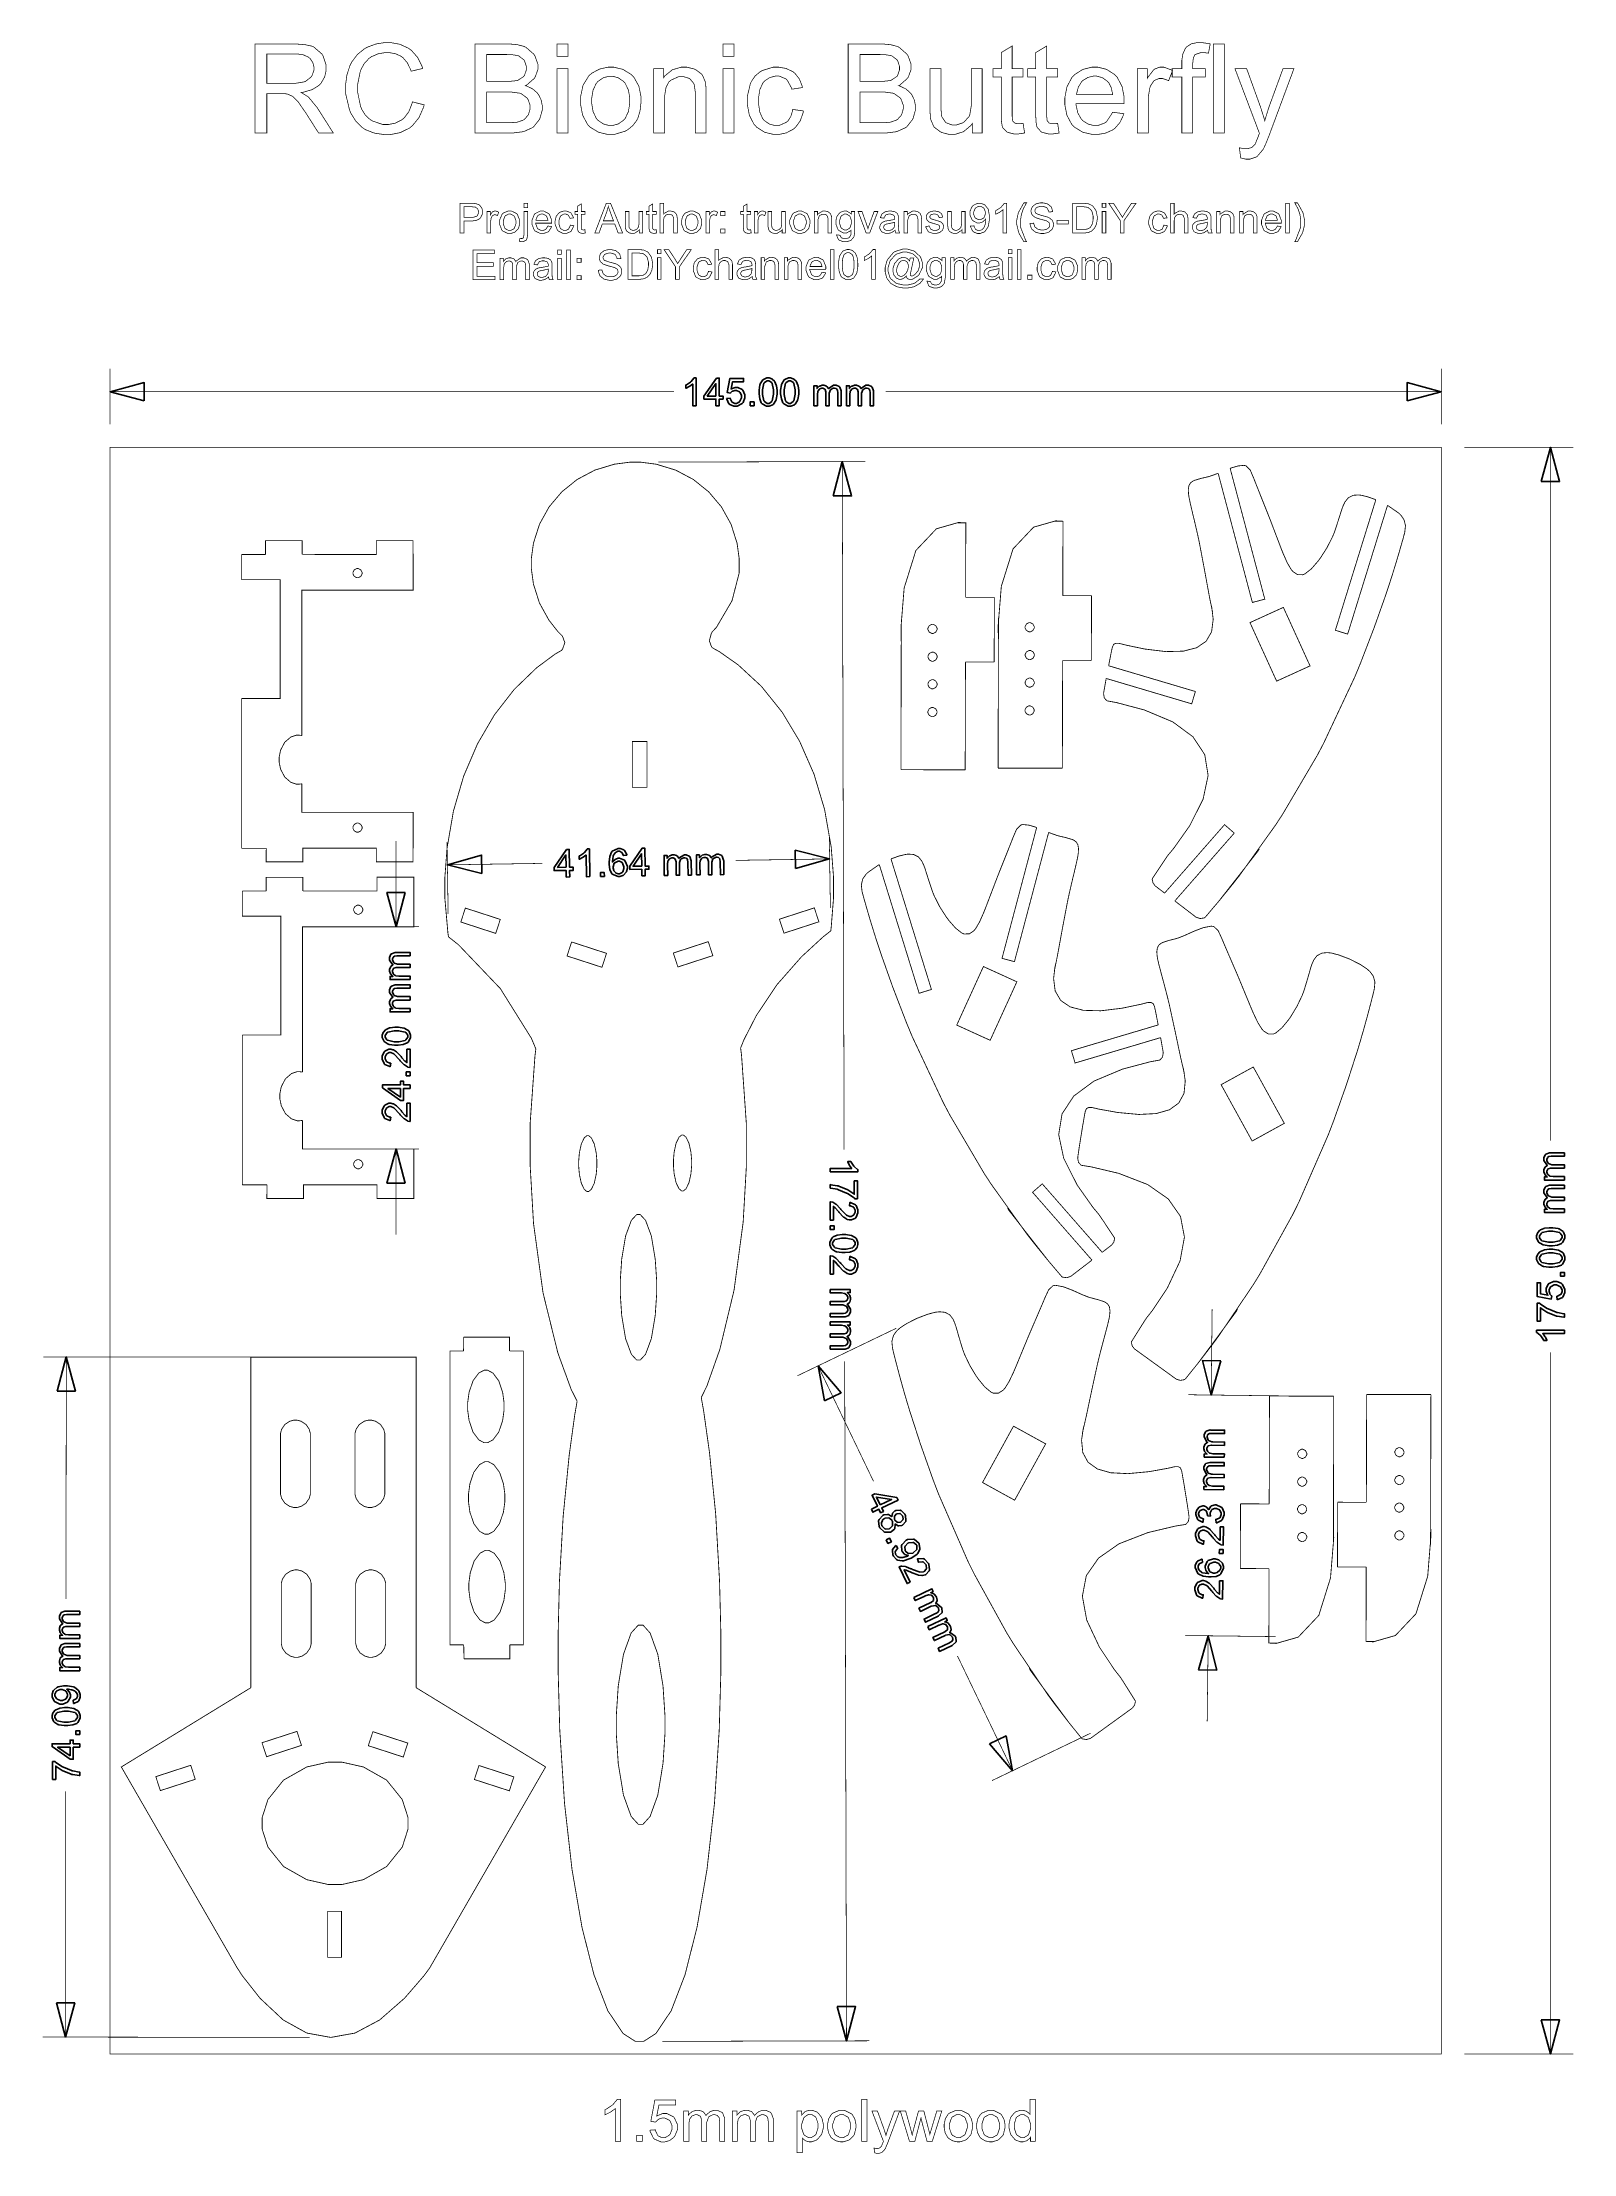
# Model space of a CAD drawing. Extents: x 1.04 to 7.6, y 1.38 to 10.43.
import ezdxf

# ---------------------------------------------------------------- set-up
doc = ezdxf.new("R2010")
doc.units = 0
doc.layers.get('0').update_dxf_attribs({"linetype": 'CONTINUOUS'})

msp = doc.modelspace()

# ---------------------------------------------------------------- linework, layer by layer
at = {"color": 250}
for points, const_width in [([(1.94803, 10.0435), (1.94803, 10.0435), (1.94803, 10.0599), (1.94803, 10.1032), (1.94803, 10.1643), (1.94803, 10.2344), (1.94803, 10.3045), (1.94803, 10.3656), (1.94803, 10.4089), (1.94803, 10.4252), (1.94803, 10.4252), (1.94803, 10.4252), (1.95529, 10.4252), (1.97444, 10.4252), (2.00151, 10.4252), (2.03261, 10.4252), (2.06369, 10.4252), (2.09076, 10.4252), (2.10992, 10.4252), (2.11724, 10.4252), (2.11724, 10.4252), (2.12842, 10.4252), (2.16211, 10.4227), (2.19038, 10.4167), (2.19482, 10.4149), (2.19922, 10.4133), (2.23454, 10.383), (2.23719, 10.3787), (2.23981, 10.3744), (2.25299, 10.3345), (2.25299, 10.3212), (2.25299, 10.3118), (2.24636, 10.2838), (2.23107, 10.2574), (2.22672, 10.2527), (2.22233, 10.2481), (2.19331, 10.23), (2.15468, 10.2186), (2.14556, 10.2173), (2.14893, 10.2158), (2.17432, 10.1999), (2.17606, 10.1983), (2.17974, 10.1949), (2.21451, 10.1526), (2.21783, 10.1475), (2.21783, 10.1475), (2.22065, 10.143), (2.22814, 10.1312), (2.23872, 10.1146), (2.25082, 10.0955), (2.26292, 10.0764), (2.27349, 10.0598), (2.28097, 10.048), (2.28386, 10.0435), (2.28386, 10.0435), (2.28386, 10.0435), (2.27399, 10.0435), (2.25228, 10.0435), (2.23058, 10.0435), (2.22076, 10.0435), (2.22076, 10.0435), (2.22076, 10.0435), (2.21283, 10.0559), (2.19553, 10.0832), (2.17817, 10.1106), (2.17031, 10.1229), (2.17031, 10.1229), (2.16661, 10.1288), (2.13629, 10.1726), (2.13396, 10.1757), (2.13151, 10.1787), (2.11014, 10.2), (2.10824, 10.2012), (2.10633, 10.2024), (2.08718, 10.2108), (2.08524, 10.2113), (2.08376, 10.2116), (2.06381, 10.2131), (2.05718, 10.2131), (2.05718, 10.2131), (2.04801, 10.2131), (2.02794, 10.2131), (2.00782, 10.2131), (1.99869, 10.2131), (1.99869, 10.2131), (1.99869, 10.2131), (1.99869, 10.2058), (1.99869, 10.1866), (1.99869, 10.1594), (1.99869, 10.1283), (1.99869, 10.0972), (1.99869, 10.07), (1.99869, 10.0508), (1.99869, 10.0435), (1.99869, 10.0435), (1.99869, 10.0435), (1.99078, 10.0435), (1.97336, 10.0435), (1.95589, 10.0435), (1.94803, 10.0435), (1.94803, 10.0435)], 0.003), ([(2.62267, 10.1774), (2.62267, 10.1774), (2.63053, 10.1755), (2.64794, 10.171), (2.66536, 10.1666), (2.67329, 10.1646), (2.67329, 10.1646), (2.67063, 10.1542), (2.6511, 10.1099), (2.6231, 10.0753), (2.61626, 10.0698), (2.60938, 10.0644), (2.57047, 10.0454), (2.52919, 10.0371), (2.51546, 10.0371), (2.50146, 10.0371), (2.45964, 10.0434), (2.42165, 10.0581), (2.41525, 10.0623), (2.40881, 10.0665), (2.38124, 10.093), (2.35986, 10.127), (2.3565, 10.1349), (2.35314, 10.1429), (2.33637, 10.2137), (2.33637, 10.2372), (2.33637, 10.2512), (2.34201, 10.293), (2.35531, 10.3338), (2.3591, 10.3412), (2.3629, 10.3486), (2.38667, 10.3803), (2.41689, 10.4048), (2.42389, 10.4086), (2.43087, 10.4125), (2.46793, 10.4259), (2.50418, 10.4316), (2.51628, 10.4316), (2.5294, 10.4316), (2.56896, 10.4244), (2.60601, 10.4074), (2.61253, 10.4025), (2.61903, 10.3977), (2.64561, 10.3675), (2.66433, 10.3294), (2.66689, 10.3206), (2.66689, 10.3206), (2.65913, 10.3188), (2.64208, 10.3147), (2.625, 10.3107), (2.61729, 10.3089), (2.61729, 10.3089), (2.61507, 10.3158), (2.60107, 10.3448), (2.58301, 10.3663), (2.57883, 10.3695), (2.5746, 10.3727), (2.55035, 10.3837), (2.52414, 10.3885), (2.5154, 10.3885), (2.50532, 10.3885), (2.4751, 10.3832), (2.44689, 10.3709), (2.442, 10.3674), (2.43707, 10.3639), (2.41689, 10.3427), (2.40256, 10.3167), (2.40061, 10.3108), (2.3986, 10.3049), (2.38861, 10.2544), (2.38861, 10.2375), (2.38861, 10.2163), (2.40033, 10.1586), (2.40272, 10.1526), (2.40506, 10.1465), (2.42079, 10.1208), (2.44174, 10.1013), (2.44672, 10.0982), (2.45167, 10.0953), (2.49636, 10.0803), (2.51129, 10.0803), (2.52106, 10.0803), (2.55035, 10.0864), (2.57801, 10.1007), (2.58296, 10.1048), (2.58783, 10.1089), (2.60753, 10.1351), (2.62093, 10.1694), (2.62267, 10.1774)], 0.003), ([(2.89117, 10.0435), (2.89117, 10.0435), (2.89117, 10.0599), (2.89117, 10.1032), (2.89117, 10.1643), (2.89117, 10.2344), (2.89117, 10.3045), (2.89117, 10.3656), (2.89117, 10.4089), (2.89117, 10.4252), (2.89117, 10.4252), (2.89117, 10.4252), (2.91351, 10.4252), (2.96278, 10.4252), (3.01199, 10.4252), (3.0344, 10.4252), (3.0344, 10.4252), (3.04422, 10.4252), (3.07379, 10.4224), (3.10015, 10.4156), (3.1046, 10.4137), (3.109, 10.4118), (3.14344, 10.382), (3.14594, 10.378), (3.14844, 10.374), (3.16097, 10.3392), (3.16097, 10.3276), (3.16097, 10.3161), (3.1499, 10.2852), (3.14774, 10.2816), (3.14551, 10.278), (3.11219, 10.2489), (3.10775, 10.2466), (3.1135, 10.245), (3.13835, 10.233), (3.15788, 10.2161), (3.16097, 10.212), (3.16407, 10.208), (3.17492, 10.1854), (3.17964, 10.1621), (3.17964, 10.1542), (3.17964, 10.1418), (3.17008, 10.1081), (3.16824, 10.1043), (3.16635, 10.1005), (3.14301, 10.0709), (3.14025, 10.0687), (3.13743, 10.0667), (3.10265, 10.051), (3.09847, 10.0499), (3.09424, 10.0489), (3.05117, 10.0435), (3.03683, 10.0435), (3.03683, 10.0435), (3.01406, 10.0435), (2.96397, 10.0435), (2.9139, 10.0435), (2.89117, 10.0435), (2.89117, 10.0435)], 0.003), ([(3.24306, 10.372), (3.24306, 10.372), (3.24306, 10.3803), (3.24306, 10.3986), (3.24306, 10.4169), (3.24306, 10.4252), (3.24306, 10.4252), (3.24306, 10.4252), (3.25037, 10.4252), (3.2665, 10.4252), (3.28261, 10.4252), (3.28999, 10.4252), (3.28999, 10.4252), (3.28999, 10.4252), (3.28999, 10.4169), (3.28999, 10.3986), (3.28999, 10.3803), (3.28999, 10.372), (3.28999, 10.372), (3.28999, 10.372), (3.28261, 10.372), (3.2665, 10.372), (3.25037, 10.372), (3.24306, 10.372), (3.24306, 10.372)], 0.003), ([(3.95454, 10.372), (3.95454, 10.372), (3.95454, 10.3803), (3.95454, 10.3986), (3.95454, 10.4169), (3.95454, 10.4252), (3.95454, 10.4252), (3.95454, 10.4252), (3.96186, 10.4252), (3.97797, 10.4252), (3.99408, 10.4252), (4.00146, 10.4252), (4.00146, 10.4252), (4.00146, 10.4252), (4.00146, 10.4169), (4.00146, 10.3986), (4.00146, 10.3803), (4.00146, 10.372), (4.00146, 10.372), (4.00146, 10.372), (3.99408, 10.372), (3.97797, 10.372), (3.96186, 10.372), (3.95454, 10.372), (3.95454, 10.372)], 0.003), ([(4.49143, 10.0435), (4.49143, 10.0435), (4.49143, 10.0599), (4.49143, 10.1032), (4.49143, 10.1643), (4.49143, 10.2344), (4.49143, 10.3045), (4.49143, 10.3656), (4.49143, 10.4089), (4.49143, 10.4252), (4.49143, 10.4252), (4.49143, 10.4252), (4.51378, 10.4252), (4.56304, 10.4252), (4.61225, 10.4252), (4.63465, 10.4252), (4.63465, 10.4252), (4.64447, 10.4252), (4.67404, 10.4224), (4.70042, 10.4156), (4.70486, 10.4137), (4.70925, 10.4118), (4.74365, 10.382), (4.74615, 10.378), (4.74864, 10.374), (4.76118, 10.3392), (4.76118, 10.3276), (4.76118, 10.3161), (4.75011, 10.2852), (4.74794, 10.2816), (4.74571, 10.278), (4.7124, 10.2489), (4.70796, 10.2466), (4.71371, 10.245), (4.73861, 10.233), (4.75808, 10.2161), (4.76118, 10.212), (4.76426, 10.208), (4.77518, 10.1854), (4.77983, 10.1621), (4.77983, 10.1542), (4.77983, 10.1418), (4.77035, 10.1081), (4.7685, 10.1043), (4.7666, 10.1005), (4.74328, 10.0709), (4.7405, 10.0687), (4.73768, 10.0667), (4.7029, 10.051), (4.69874, 10.0499), (4.6945, 10.0489), (4.65136, 10.0435), (4.63704, 10.0435), (4.63704, 10.0435), (4.61426, 10.0435), (4.56424, 10.0435), (4.51417, 10.0435), (4.49143, 10.0435), (4.49143, 10.0435)], 0.003), ([(5.24164, 10.0854), (5.24164, 10.0854), (5.24262, 10.0789), (5.24485, 10.0647), (5.24701, 10.0505), (5.24804, 10.0439), (5.24804, 10.0439), (5.24474, 10.0433), (5.22076, 10.0398), (5.21278, 10.0398), (5.20285, 10.0398), (5.17557, 10.0465), (5.17324, 10.0478), (5.1709, 10.0492), (5.1544, 10.0669), (5.15349, 10.0691), (5.1525, 10.0713), (5.14919, 10.0896), (5.14779, 10.1158), (5.14779, 10.1246), (5.14779, 10.1246), (5.14779, 10.1315), (5.14779, 10.1495), (5.14779, 10.175), (5.14779, 10.2043), (5.14779, 10.2336), (5.14779, 10.2591), (5.14779, 10.2771), (5.14779, 10.284), (5.14779, 10.284), (5.14779, 10.284), (5.13049, 10.284), (5.11317, 10.284), (5.11317, 10.284), (5.11317, 10.284), (5.11317, 10.3021), (5.11317, 10.3202), (5.11317, 10.3202), (5.11317, 10.3202), (5.13049, 10.3202), (5.14779, 10.3202), (5.14779, 10.3202), (5.14779, 10.3202), (5.14779, 10.3309), (5.14779, 10.3544), (5.14779, 10.3779), (5.14779, 10.3886), (5.14779, 10.3886), (5.14779, 10.3886), (5.15511, 10.3931), (5.17122, 10.4027), (5.18733, 10.4124), (5.19472, 10.4168), (5.19472, 10.4168), (5.19472, 10.4168), (5.19472, 10.4018), (5.19472, 10.3685), (5.19472, 10.3353), (5.19472, 10.3202), (5.19472, 10.3202), (5.19472, 10.3202), (5.20204, 10.3202), (5.21815, 10.3202), (5.23426, 10.3202), (5.24164, 10.3202), (5.24164, 10.3202), (5.24164, 10.3202), (5.24164, 10.3021), (5.24164, 10.284), (5.24164, 10.284), (5.24164, 10.284), (5.23426, 10.284), (5.21815, 10.284), (5.20204, 10.284), (5.19472, 10.284), (5.19472, 10.284), (5.19472, 10.284), (5.19472, 10.277), (5.19472, 10.2587), (5.19472, 10.2327), (5.19472, 10.203), (5.19472, 10.1732), (5.19472, 10.1472), (5.19472, 10.1289), (5.19472, 10.1219), (5.19472, 10.1219), (5.19472, 10.1155), (5.19678, 10.097), (5.19721, 10.096), (5.1976, 10.0951), (5.20426, 10.0875), (5.20518, 10.0869), (5.20611, 10.0863), (5.21739, 10.0835), (5.22119, 10.0835), (5.22629, 10.0835), (5.23953, 10.0851), (5.24164, 10.0854)], 0.003), ([(5.38976, 10.0854), (5.38976, 10.0854), (5.39074, 10.0789), (5.39296, 10.0647), (5.39513, 10.0505), (5.39615, 10.0439), (5.39615, 10.0439), (5.39285, 10.0433), (5.36887, 10.0398), (5.36089, 10.0398), (5.35097, 10.0398), (5.32368, 10.0465), (5.32135, 10.0478), (5.31901, 10.0492), (5.30257, 10.0669), (5.30165, 10.0691), (5.30067, 10.0713), (5.29731, 10.0896), (5.29596, 10.1158), (5.29596, 10.1246), (5.29596, 10.1246), (5.29596, 10.1315), (5.29596, 10.1495), (5.29596, 10.175), (5.29596, 10.2043), (5.29596, 10.2336), (5.29596, 10.2591), (5.29596, 10.2771), (5.29596, 10.284), (5.29596, 10.284), (5.29596, 10.284), (5.2786, 10.284), (5.26129, 10.284), (5.26129, 10.284), (5.26129, 10.284), (5.26129, 10.3021), (5.26129, 10.3202), (5.26129, 10.3202), (5.26129, 10.3202), (5.2786, 10.3202), (5.29596, 10.3202), (5.29596, 10.3202), (5.29596, 10.3202), (5.29596, 10.3309), (5.29596, 10.3544), (5.29596, 10.3779), (5.29596, 10.3886), (5.29596, 10.3886), (5.29596, 10.3886), (5.30328, 10.3931), (5.31939, 10.4027), (5.3355, 10.4124), (5.34283, 10.4168), (5.34283, 10.4168), (5.34283, 10.4168), (5.34283, 10.4018), (5.34283, 10.3685), (5.34283, 10.3353), (5.34283, 10.3202), (5.34283, 10.3202), (5.34283, 10.3202), (5.35015, 10.3202), (5.36626, 10.3202), (5.38238, 10.3202), (5.38976, 10.3202), (5.38976, 10.3202), (5.38976, 10.3202), (5.38976, 10.3021), (5.38976, 10.284), (5.38976, 10.284), (5.38976, 10.284), (5.38238, 10.284), (5.36626, 10.284), (5.35015, 10.284), (5.34283, 10.284), (5.34283, 10.284), (5.34283, 10.284), (5.34283, 10.277), (5.34283, 10.2587), (5.34283, 10.2327), (5.34283, 10.203), (5.34283, 10.1732), (5.34283, 10.1472), (5.34283, 10.1289), (5.34283, 10.1219), (5.34283, 10.1219), (5.34283, 10.1155), (5.34489, 10.097), (5.34532, 10.096), (5.34571, 10.0951), (5.35238, 10.0875), (5.35335, 10.0869), (5.35428, 10.0863), (5.36556, 10.0835), (5.36936, 10.0835), (5.37446, 10.0835), (5.38764, 10.0851), (5.38976, 10.0854)], 0.003), ([(5.92236, 10.0435), (5.92236, 10.0435), (5.92236, 10.0811), (5.92236, 10.1637), (5.92236, 10.2464), (5.92236, 10.284), (5.92236, 10.284), (5.92236, 10.284), (5.91585, 10.284), (5.90158, 10.284), (5.88726, 10.284), (5.88081, 10.284), (5.88081, 10.284), (5.88081, 10.284), (5.88081, 10.3021), (5.88081, 10.3202), (5.88081, 10.3202), (5.88081, 10.3202), (5.88726, 10.3202), (5.90158, 10.3202), (5.91585, 10.3202), (5.92236, 10.3202), (5.92236, 10.3202), (5.92236, 10.3202), (5.92236, 10.3336), (5.92236, 10.3469), (5.92236, 10.3469), (5.92236, 10.3561), (5.92681, 10.3832), (5.93718, 10.4062), (5.94015, 10.4098), (5.94308, 10.4135), (5.963, 10.4262), (5.9879, 10.4316), (5.99621, 10.4316), (6.00814, 10.4316), (6.04025, 10.4268), (6.04394, 10.4258), (6.04394, 10.4258), (6.04281, 10.4196), (6.04031, 10.406), (6.03776, 10.3924), (6.03668, 10.3862), (6.03668, 10.3862), (6.03435, 10.3866), (6.01708, 10.3885), (6.01133, 10.3885), (6.00304, 10.3885), (5.97965, 10.3805), (5.97819, 10.3788), (5.97667, 10.3773), (5.97146, 10.3639), (5.96929, 10.3446), (5.96929, 10.3381), (5.96929, 10.3381), (5.96929, 10.3292), (5.96929, 10.3202), (5.96929, 10.3202), (5.96929, 10.3202), (5.97771, 10.3202), (5.99621, 10.3202), (6.01471, 10.3202), (6.02317, 10.3202), (6.02317, 10.3202), (6.02317, 10.3202), (6.02317, 10.3021), (6.02317, 10.284), (6.02317, 10.284), (6.02317, 10.284), (6.01471, 10.284), (5.99621, 10.284), (5.97771, 10.284), (5.96929, 10.284), (5.96929, 10.284), (5.96929, 10.284), (5.96929, 10.2464), (5.96929, 10.1637), (5.96929, 10.0811), (5.96929, 10.0435), (5.96929, 10.0435), (5.96929, 10.0435), (5.96192, 10.0435), (5.94581, 10.0435), (5.92969, 10.0435), (5.92236, 10.0435), (5.92236, 10.0435)], 0.003), ([(6.05778, 10.0435), (6.05778, 10.0435), (6.05778, 10.0599), (6.05778, 10.1032), (6.05778, 10.1643), (6.05778, 10.2344), (6.05778, 10.3045), (6.05778, 10.3656), (6.05778, 10.4089), (6.05778, 10.4252), (6.05778, 10.4252), (6.05778, 10.4252), (6.06511, 10.4252), (6.08122, 10.4252), (6.09733, 10.4252), (6.10471, 10.4252), (6.10471, 10.4252), (6.10471, 10.4252), (6.10471, 10.4089), (6.10471, 10.3656), (6.10471, 10.3045), (6.10471, 10.2344), (6.10471, 10.1643), (6.10471, 10.1032), (6.10471, 10.0599), (6.10471, 10.0435), (6.10471, 10.0435), (6.10471, 10.0435), (6.09733, 10.0435), (6.08122, 10.0435), (6.06511, 10.0435), (6.05778, 10.0435), (6.05778, 10.0435)], 0.003), ([(1.99869, 10.2568), (1.99869, 10.2568), (2.01563, 10.2568), (2.0529, 10.2568), (2.09011, 10.2568), (2.1071, 10.2568), (2.1071, 10.2568), (2.12061, 10.2568), (2.15788, 10.2628), (2.16114, 10.264), (2.16433, 10.2652), (2.18896, 10.2843), (2.19065, 10.2869), (2.19233, 10.2896), (2.20074, 10.3133), (2.20074, 10.3211), (2.20074, 10.3273), (2.19586, 10.3458), (2.18446, 10.3628), (2.18121, 10.3657), (2.1779, 10.3687), (2.15593, 10.3788), (2.12847, 10.3831), (2.11936, 10.3831), (2.11936, 10.3831), (2.10047, 10.3831), (2.05903, 10.3831), (2.01753, 10.3831), (1.99869, 10.3831), (1.99869, 10.3831), (1.99869, 10.3831), (1.99869, 10.3634), (1.99869, 10.32), (1.99869, 10.2765), (1.99869, 10.2568), (1.99869, 10.2568)], 0.003), ([(2.94185, 10.2648), (2.94185, 10.2648), (2.95469, 10.2648), (2.98307, 10.2648), (3.01144, 10.2648), (3.02436, 10.2648), (3.02436, 10.2648), (3.0364, 10.2648), (3.0701, 10.2685), (3.07254, 10.2692), (3.07574, 10.2702), (3.09999, 10.2861), (3.10161, 10.2883), (3.10319, 10.2905), (3.11139, 10.314), (3.11139, 10.3217), (3.11139, 10.3301), (3.10374, 10.3529), (3.10221, 10.3553), (3.10069, 10.3577), (3.079, 10.3743), (3.07617, 10.3752), (3.07335, 10.3761), (3.05317, 10.3792), (3.02692, 10.3805), (3.01818, 10.3805), (3.01818, 10.3805), (3.00624, 10.3805), (2.97999, 10.3805), (2.95372, 10.3805), (2.94185, 10.3805), (2.94185, 10.3805), (2.94185, 10.3805), (2.94185, 10.3624), (2.94185, 10.3226), (2.94185, 10.2829), (2.94185, 10.2648), (2.94185, 10.2648)], 0.003), ([(3.34392, 10.1819), (3.34392, 10.1986), (3.35454, 10.2486), (3.3795, 10.2893), (3.38667, 10.2954), (3.39258, 10.3006), (3.42622, 10.3184), (3.46175, 10.3261), (3.47364, 10.3261), (3.48654, 10.3261), (3.52539, 10.3168), (3.56076, 10.295), (3.56685, 10.2888), (3.57286, 10.2826), (3.59397, 10.2445), (3.60303, 10.2005), (3.60303, 10.1858), (3.60303, 10.1739), (3.59901, 10.1382), (3.58968, 10.1071), (3.58703, 10.102), (3.58436, 10.0969), (3.56733, 10.0749), (3.54546, 10.0573), (3.54036, 10.0545), (3.53526, 10.0517), (3.48904, 10.0377), (3.47364, 10.0377), (3.4605, 10.0377), (3.42111, 10.047), (3.38569, 10.0686), (3.37972, 10.0748), (3.37369, 10.0811), (3.35281, 10.1202), (3.34392, 10.1664), (3.34392, 10.1819)], 0.003), ([(3.65804, 10.0435), (3.65804, 10.0435), (3.65804, 10.0867), (3.65804, 10.1819), (3.65804, 10.277), (3.65804, 10.3202), (3.65804, 10.3202), (3.65804, 10.3202), (3.66461, 10.3202), (3.6791, 10.3202), (3.69353, 10.3202), (3.70014, 10.3202), (3.70014, 10.3202), (3.70014, 10.3202), (3.70014, 10.3141), (3.70014, 10.3006), (3.70014, 10.2871), (3.70014, 10.2809), (3.70014, 10.2809), (3.70518, 10.2885), (3.73731, 10.3148), (3.77533, 10.3261), (3.78803, 10.3261), (3.79949, 10.3261), (3.83046, 10.3186), (3.83399, 10.3171), (3.83746, 10.3157), (3.86361, 10.296), (3.86535, 10.2936), (3.86703, 10.2912), (3.87918, 10.2624), (3.87989, 10.259), (3.88026, 10.2568), (3.88249, 10.2243), (3.88249, 10.2134), (3.88249, 10.2134), (3.88249, 10.2062), (3.88249, 10.1869), (3.88249, 10.1597), (3.88249, 10.1285), (3.88249, 10.0973), (3.88249, 10.0701), (3.88249, 10.0508), (3.88249, 10.0435), (3.88249, 10.0435), (3.88249, 10.0435), (3.87511, 10.0435), (3.859, 10.0435), (3.84289, 10.0435), (3.83556, 10.0435), (3.83556, 10.0435), (3.83556, 10.0435), (3.83556, 10.0508), (3.83556, 10.0698), (3.83556, 10.0967), (3.83556, 10.1276), (3.83556, 10.1585), (3.83556, 10.1854), (3.83556, 10.2044), (3.83556, 10.2116), (3.83556, 10.2116), (3.83556, 10.2224), (3.831, 10.2521), (3.83014, 10.2544), (3.82921, 10.2568), (3.81304, 10.2757), (3.81076, 10.2771), (3.80843, 10.2785), (3.78569, 10.2856), (3.77815, 10.2856), (3.76525, 10.2856), (3.73019, 10.2698), (3.72661, 10.2665), (3.72299, 10.2634), (3.71029, 10.2391), (3.70492, 10.2057), (3.70492, 10.1945), (3.70492, 10.1945), (3.70492, 10.188), (3.70492, 10.171), (3.70492, 10.1467), (3.70492, 10.119), (3.70492, 10.0913), (3.70492, 10.0671), (3.70492, 10.05), (3.70492, 10.0435), (3.70492, 10.0435), (3.70492, 10.0435), (3.6976, 10.0435), (3.68147, 10.0435), (3.66536, 10.0435), (3.65804, 10.0435), (3.65804, 10.0435)], 0.003), ([(4.25375, 10.1448), (4.25375, 10.1448), (4.2609, 10.1438), (4.27664, 10.1416), (4.29237, 10.1394), (4.29958, 10.1384), (4.29958, 10.1384), (4.29829, 10.1305), (4.28614, 10.0963), (4.26617, 10.0689), (4.26101, 10.0644), (4.25581, 10.0599), (4.22635, 10.0444), (4.1951, 10.0377), (4.18468, 10.0377), (4.17188, 10.0377), (4.13357, 10.0469), (4.09928, 10.0686), (4.09358, 10.0747), (4.08783, 10.0809), (4.06771, 10.1198), (4.05914, 10.1656), (4.05914, 10.1808), (4.05914, 10.2004), (4.07146, 10.2535), (4.07394, 10.2591), (4.07639, 10.2647), (4.09261, 10.2884), (4.11399, 10.3065), (4.11908, 10.3093), (4.12414, 10.3121), (4.16982, 10.3261), (4.18506, 10.3261), (4.19526, 10.3261), (4.22592, 10.3204), (4.25385, 10.3071), (4.25863, 10.3033), (4.2634, 10.2995), (4.28212, 10.2758), (4.29394, 10.2457), (4.29531, 10.2387), (4.29531, 10.2387), (4.28819, 10.2376), (4.27263, 10.2352), (4.25706, 10.2328), (4.25, 10.2317), (4.25, 10.2317), (4.24892, 10.2364), (4.22965, 10.2713), (4.22689, 10.2737), (4.22412, 10.276), (4.19618, 10.2877), (4.1869, 10.2877), (4.17882, 10.2877), (4.15474, 10.2814), (4.13292, 10.2666), (4.12924, 10.2624), (4.12554, 10.2581), (4.11263, 10.2297), (4.1071, 10.194), (4.1071, 10.1821), (4.1071, 10.1701), (4.11242, 10.1341), (4.12483, 10.1055), (4.12842, 10.1013), (4.132, 10.0971), (4.15306, 10.0824), (4.17632, 10.0761), (4.18414, 10.0761), (4.19564, 10.0761), (4.22715, 10.0901), (4.23025, 10.0929), (4.23335, 10.0958), (4.24539, 10.1143), (4.25288, 10.139), (4.25375, 10.1448)], 0.003), ([(4.54204, 10.2648), (4.54204, 10.2648), (4.5549, 10.2648), (4.58333, 10.2648), (4.61171, 10.2648), (4.62462, 10.2648), (4.62462, 10.2648), (4.63667, 10.2648), (4.67036, 10.2685), (4.67279, 10.2692), (4.676, 10.2702), (4.70019, 10.2861), (4.70182, 10.2883), (4.70344, 10.2905), (4.71158, 10.314), (4.71158, 10.3217), (4.71158, 10.3301), (4.704, 10.3529), (4.70247, 10.3553), (4.70096, 10.3577), (4.67925, 10.3743), (4.67643, 10.3752), (4.67361, 10.3761), (4.65343, 10.3792), (4.62711, 10.3805), (4.61838, 10.3805), (4.61838, 10.3805), (4.60644, 10.3805), (4.58018, 10.3805), (4.55393, 10.3805), (4.54204, 10.3805), (4.54204, 10.3805), (4.54204, 10.3805), (4.54204, 10.3624), (4.54204, 10.3226), (4.54204, 10.2829), (4.54204, 10.2648), (4.54204, 10.2648)], 0.003), ([(5.62478, 10.1331), (5.62478, 10.1331), (5.63232, 10.1321), (5.64903, 10.1299), (5.66575, 10.1277), (5.67333, 10.1267), (5.67333, 10.1267), (5.67144, 10.1197), (5.65707, 10.0891), (5.63618, 10.0649), (5.63103, 10.061), (5.62587, 10.0572), (5.59581, 10.0435), (5.56293, 10.0377), (5.55203, 10.0377), (5.53847, 10.0377), (5.49778, 10.047), (5.46197, 10.0688), (5.45606, 10.075), (5.45014, 10.0812), (5.42947, 10.1198), (5.42063, 10.1647), (5.42063, 10.1796), (5.42063, 10.195), (5.42953, 10.2414), (5.45042, 10.2813), (5.45643, 10.2876), (5.4624, 10.2941), (5.49756, 10.3165), (5.53646, 10.3261), (5.54943, 10.3261), (5.56196, 10.3261), (5.59967, 10.3167), (5.63396, 10.2947), (5.63981, 10.2884), (5.64561, 10.2821), (5.66613, 10.2431), (5.67492, 10.1975), (5.67492, 10.1823), (5.67492, 10.1792), (5.67464, 10.1713), (5.67464, 10.1699), (5.67464, 10.1699), (5.66575, 10.1699), (5.64242, 10.1699), (5.60943, 10.1699), (5.57161, 10.1699), (5.53375, 10.1699), (5.50076, 10.1699), (5.47743, 10.1699), (5.46858, 10.1699), (5.46858, 10.1699), (5.46903, 10.1623), (5.47635, 10.1298), (5.49046, 10.1043), (5.49436, 10.1002), (5.49815, 10.0962), (5.52029, 10.0821), (5.54406, 10.0761), (5.55203, 10.0761), (5.56299, 10.0761), (5.59289, 10.0874), (5.59592, 10.0896), (5.59896, 10.0919), (5.62299, 10.1282), (5.62478, 10.1331)], 0.003), ([(5.73204, 10.0435), (5.73204, 10.0435), (5.73204, 10.0867), (5.73204, 10.1819), (5.73204, 10.277), (5.73204, 10.3202), (5.73204, 10.3202), (5.73204, 10.3202), (5.73861, 10.3202), (5.7531, 10.3202), (5.76753, 10.3202), (5.77414, 10.3202), (5.77414, 10.3202), (5.77414, 10.3202), (5.77414, 10.3136), (5.77414, 10.299), (5.77414, 10.2845), (5.77414, 10.2778), (5.77414, 10.2778), (5.77681, 10.2828), (5.80171, 10.3152), (5.80404, 10.3167), (5.80632, 10.3183), (5.82715, 10.3261), (5.83415, 10.3261), (5.84619, 10.3261), (5.87825, 10.3138), (5.88238, 10.3112), (5.88238, 10.3112), (5.87972, 10.3045), (5.87403, 10.2896), (5.86828, 10.2747), (5.86567, 10.268), (5.86567, 10.268), (5.86279, 10.2696), (5.83936, 10.2776), (5.83154, 10.2776), (5.82465, 10.2776), (5.8061, 10.2699), (5.8041, 10.2683), (5.80203, 10.2668), (5.78765, 10.2455), (5.78678, 10.2427), (5.78543, 10.2386), (5.77897, 10.2007), (5.77897, 10.1881), (5.77897, 10.1881), (5.77897, 10.1655), (5.77897, 10.1158), (5.77897, 10.0661), (5.77897, 10.0435), (5.77897, 10.0435), (5.77897, 10.0435), (5.7716, 10.0435), (5.75549, 10.0435), (5.73936, 10.0435), (5.73204, 10.0435), (5.73204, 10.0435)], 0.003), ([(3.24306, 10.0435), (3.24306, 10.0435), (3.24306, 10.0867), (3.24306, 10.1819), (3.24306, 10.277), (3.24306, 10.3202), (3.24306, 10.3202), (3.24306, 10.3202), (3.25037, 10.3202), (3.2665, 10.3202), (3.28261, 10.3202), (3.28999, 10.3202), (3.28999, 10.3202), (3.28999, 10.3202), (3.28999, 10.277), (3.28999, 10.1819), (3.28999, 10.0867), (3.28999, 10.0435), (3.28999, 10.0435), (3.28999, 10.0435), (3.28261, 10.0435), (3.2665, 10.0435), (3.25037, 10.0435), (3.24306, 10.0435), (3.24306, 10.0435)], 0.003), ([(3.39187, 10.1818), (3.39187, 10.1703), (3.39768, 10.1355), (3.41118, 10.1068), (3.4151, 10.1024), (3.41894, 10.098), (3.44135, 10.0827), (3.46556, 10.0761), (3.47364, 10.0761), (3.48161, 10.0761), (3.50558, 10.0827), (3.52794, 10.0981), (3.53185, 10.1025), (3.53569, 10.107), (3.54921, 10.136), (3.55501, 10.1715), (3.55501, 10.1833), (3.55501, 10.1946), (3.54915, 10.2283), (3.53554, 10.2565), (3.53168, 10.2608), (3.52778, 10.2652), (3.50549, 10.2806), (3.48156, 10.2872), (3.47364, 10.2872), (3.46556, 10.2872), (3.44135, 10.2807), (3.41894, 10.2653), (3.4151, 10.261), (3.41118, 10.2566), (3.39768, 10.2281), (3.39187, 10.1934), (3.39187, 10.1818)], 0.003), ([(3.95454, 10.0435), (3.95454, 10.0435), (3.95454, 10.0867), (3.95454, 10.1819), (3.95454, 10.277), (3.95454, 10.3202), (3.95454, 10.3202), (3.95454, 10.3202), (3.96186, 10.3202), (3.97797, 10.3202), (3.99408, 10.3202), (4.00146, 10.3202), (4.00146, 10.3202), (4.00146, 10.3202), (4.00146, 10.277), (4.00146, 10.1819), (4.00146, 10.0867), (4.00146, 10.0435), (4.00146, 10.0435), (4.00146, 10.0435), (3.99408, 10.0435), (3.97797, 10.0435), (3.96186, 10.0435), (3.95454, 10.0435), (3.95454, 10.0435)], 0.003), ([(5.02403, 10.0435), (5.02403, 10.0435), (5.02403, 10.05), (5.02403, 10.0641), (5.02403, 10.0782), (5.02403, 10.0846), (5.02403, 10.0846), (5.01867, 10.0768), (4.986, 10.0494), (4.94889, 10.0377), (4.93653, 10.0377), (4.92507, 10.0377), (4.89442, 10.0455), (4.8909, 10.047), (4.88737, 10.0486), (4.86117, 10.0682), (4.85949, 10.0705), (4.85775, 10.0729), (4.84571, 10.1018), (4.84506, 10.1053), (4.84457, 10.1076), (4.84224, 10.1387), (4.84224, 10.149), (4.84224, 10.149), (4.84224, 10.1564), (4.84224, 10.1758), (4.84224, 10.2032), (4.84224, 10.2346), (4.84224, 10.2661), (4.84224, 10.2935), (4.84224, 10.3129), (4.84224, 10.3202), (4.84224, 10.3202), (4.84224, 10.3202), (4.84956, 10.3202), (4.86567, 10.3202), (4.88178, 10.3202), (4.88917, 10.3202), (4.88917, 10.3202), (4.88917, 10.3202), (4.88917, 10.3136), (4.88917, 10.2963), (4.88917, 10.2718), (4.88917, 10.2437), (4.88917, 10.2156), (4.88917, 10.191), (4.88917, 10.1737), (4.88917, 10.1671), (4.88917, 10.1671), (4.88917, 10.1548), (4.8915, 10.1198), (4.89199, 10.1177), (4.89268, 10.1146), (4.90831, 10.0906), (4.91075, 10.0888), (4.91308, 10.087), (4.93778, 10.0782), (4.94601, 10.0782), (4.95583, 10.0782), (4.98236, 10.0871), (4.98546, 10.0889), (4.9885, 10.0908), (5.01031, 10.1153), (5.01161, 10.1183), (5.01286, 10.1214), (5.01921, 10.1596), (5.01921, 10.1722), (5.01921, 10.1722), (5.01921, 10.1954), (5.01921, 10.2462), (5.01921, 10.2971), (5.01921, 10.3202), (5.01921, 10.3202), (5.01921, 10.3202), (5.02653, 10.3202), (5.04264, 10.3202), (5.05875, 10.3202), (5.06614, 10.3202), (5.06614, 10.3202), (5.06614, 10.3202), (5.06614, 10.277), (5.06614, 10.1819), (5.06614, 10.0867), (5.06614, 10.0435), (5.06614, 10.0435), (5.06614, 10.0435), (5.05951, 10.0435), (5.04508, 10.0435), (5.0306, 10.0435), (5.02403, 10.0435), (5.02403, 10.0435)], 0.003), ([(5.47125, 10.2083), (5.47125, 10.2083), (5.47786, 10.2083), (5.49528, 10.2083), (5.51997, 10.2083), (5.54829, 10.2083), (5.57656, 10.2083), (5.60124, 10.2083), (5.61865, 10.2083), (5.62532, 10.2083), (5.62532, 10.2083), (5.62478, 10.2141), (5.61931, 10.2388), (5.61003, 10.2577), (5.60764, 10.2606), (5.60389, 10.2651), (5.58197, 10.2809), (5.55772, 10.2877), (5.54969, 10.2877), (5.54226, 10.2877), (5.52001, 10.2823), (5.49914, 10.2698), (5.4955, 10.2661), (5.49186, 10.2625), (5.47851, 10.2409), (5.47163, 10.2144), (5.47125, 10.2083)], 0.003), ([(6.17453, 9.93718), (6.17453, 9.93718), (6.17367, 9.94396), (6.17188, 9.95888), (6.17003, 9.97379), (6.16922, 9.98053), (6.16922, 9.98053), (6.17176, 9.97988), (6.19, 9.97635), (6.19607, 9.97635), (6.20231, 9.97635), (6.21957, 9.98074), (6.22114, 9.98161), (6.22271, 9.98247), (6.23557, 9.99462), (6.2366, 9.99615), (6.23731, 9.99735), (6.24918, 10.0265), (6.25087, 10.0312), (6.25108, 10.0318), (6.25456, 10.0414), (6.25504, 10.0426), (6.25504, 10.0426), (6.25049, 10.0546), (6.23861, 10.086), (6.22179, 10.1305), (6.20253, 10.1814), (6.18321, 10.2324), (6.16639, 10.2769), (6.15451, 10.3083), (6.15001, 10.3202), (6.15001, 10.3202), (6.15001, 10.3202), (6.15782, 10.3202), (6.17507, 10.3202), (6.19228, 10.3202), (6.20014, 10.3202), (6.20014, 10.3202), (6.20014, 10.3202), (6.20258, 10.3134), (6.20915, 10.2953), (6.21837, 10.2697), (6.229, 10.2403), (6.23964, 10.211), (6.24886, 10.1854), (6.25543, 10.1674), (6.25792, 10.1605), (6.25792, 10.1605), (6.25976, 10.1554), (6.27653, 10.1022), (6.27806, 10.0966), (6.2794, 10.1018), (6.29546, 10.1538), (6.29736, 10.1589), (6.29736, 10.1589), (6.29986, 10.1658), (6.30653, 10.1841), (6.31597, 10.2099), (6.32682, 10.2395), (6.33768, 10.2692), (6.34711, 10.295), (6.35379, 10.3133), (6.35633, 10.3202), (6.35633, 10.3202), (6.35633, 10.3202), (6.36367, 10.3202), (6.37978, 10.3202), (6.39589, 10.3202), (6.40321, 10.3202), (6.40321, 10.3202), (6.40321, 10.3202), (6.39871, 10.3082), (6.38683, 10.2763), (6.37007, 10.2312), (6.35092, 10.1795), (6.33171, 10.1278), (6.31494, 10.0827), (6.30306, 10.0508), (6.29861, 10.0387), (6.29861, 10.0387), (6.29579, 10.0312), (6.28353, 10.0004), (6.27376, 9.97906), (6.27219, 9.97618), (6.27007, 9.97233), (6.24615, 9.94412), (6.24349, 9.94233), (6.24078, 9.94054), (6.21382, 9.93158), (6.20486, 9.93158), (6.19726, 9.93158), (6.17731, 9.93625), (6.17453, 9.93718)], 0.003), ([(2.94185, 10.0883), (2.94185, 10.0883), (2.95665, 10.0883), (2.98936, 10.0883), (3.02203, 10.0883), (3.03689, 10.0883), (3.03689, 10.0883), (3.04551, 10.0883), (3.06972, 10.0899), (3.0714, 10.0902), (3.07428, 10.0907), (3.09858, 10.0994), (3.10053, 10.1006), (3.10249, 10.1018), (3.11849, 10.1196), (3.11979, 10.1219), (3.12104, 10.1242), (3.12739, 10.1467), (3.12739, 10.1541), (3.12739, 10.1635), (3.11822, 10.1888), (3.11637, 10.1913), (3.11453, 10.194), (3.08914, 10.2126), (3.08594, 10.2136), (3.08268, 10.2147), (3.04329, 10.22), (3.03017, 10.22), (3.03017, 10.22), (3.01633, 10.22), (2.986, 10.22), (2.95562, 10.22), (2.94185, 10.22), (2.94185, 10.22), (2.94185, 10.22), (2.94185, 10.1994), (2.94185, 10.1542), (2.94185, 10.1089), (2.94185, 10.0883), (2.94185, 10.0883)], 0.003), ([(4.54204, 10.0883), (4.54204, 10.0883), (4.55686, 10.0883), (4.58957, 10.0883), (4.62229, 10.0883), (4.63715, 10.0883), (4.63715, 10.0883), (4.64572, 10.0883), (4.66992, 10.0899), (4.6716, 10.0902), (4.67449, 10.0907), (4.69879, 10.0994), (4.70074, 10.1006), (4.70269, 10.1018), (4.71875, 10.1196), (4.72006, 10.1219), (4.72131, 10.1242), (4.7276, 10.1467), (4.7276, 10.1541), (4.7276, 10.1635), (4.71843, 10.1888), (4.71658, 10.1913), (4.71474, 10.194), (4.6894, 10.2126), (4.68619, 10.2136), (4.68294, 10.2147), (4.6435, 10.22), (4.63037, 10.22), (4.63037, 10.22), (4.61654, 10.22), (4.58621, 10.22), (4.55583, 10.22), (4.54204, 10.22), (4.54204, 10.22), (4.54204, 10.22), (4.54204, 10.1994), (4.54204, 10.1542), (4.54204, 10.1089), (4.54204, 10.0883), (4.54204, 10.0883)], 0.003), ([(2.82661, 9.61496), (2.82661, 9.61496), (2.82661, 9.63488), (2.82661, 9.6786), (2.82661, 9.72239), (2.82661, 9.74224), (2.82661, 9.74224), (2.82661, 9.74224), (2.8341, 9.74224), (2.85064, 9.74224), (2.86714, 9.74224), (2.87468, 9.74224), (2.87468, 9.74224), (2.8795, 9.74224), (2.8929, 9.74121), (2.89404, 9.741), (2.89556, 9.74078), (2.90869, 9.73583), (2.90978, 9.73508), (2.91081, 9.73438), (2.91932, 9.72418), (2.91997, 9.72282), (2.92063, 9.72151), (2.92383, 9.70953), (2.92383, 9.70551), (2.92383, 9.69868), (2.91521, 9.68001), (2.91351, 9.67811), (2.91178, 9.67626), (2.89899, 9.66971), (2.88183, 9.66689), (2.87614, 9.66689), (2.87614, 9.66689), (2.85981, 9.66689), (2.84353, 9.66689), (2.84353, 9.66689), (2.84353, 9.66689), (2.84353, 9.65881), (2.84353, 9.64094), (2.84353, 9.6231), (2.84353, 9.61496), (2.84353, 9.61496), (2.84353, 9.61496), (2.83507, 9.61496), (2.82661, 9.61496), (2.82661, 9.61496)], 0.003), ([(2.84353, 9.68181), (2.84353, 9.68181), (2.85997, 9.68181), (2.87642, 9.68181), (2.87642, 9.68181), (2.88217, 9.68181), (2.89839, 9.6869), (2.89958, 9.68787), (2.90072, 9.68892), (2.90642, 9.70096), (2.90642, 9.70497), (2.90642, 9.70839), (2.90306, 9.71772), (2.9024, 9.71864), (2.90169, 9.71962), (2.89285, 9.72592), (2.89176, 9.72618), (2.891, 9.7264), (2.87978, 9.72732), (2.87608, 9.72732), (2.87608, 9.72732), (2.85981, 9.72732), (2.84353, 9.72732), (2.84353, 9.72732), (2.84353, 9.72732), (2.84353, 9.72021), (2.84353, 9.70458), (2.84353, 9.68896), (2.84353, 9.68181), (2.84353, 9.68181)], 0.003), ([(2.94303, 9.61496), (2.94303, 9.61496), (2.94303, 9.62939), (2.94303, 9.66108), (2.94303, 9.69282), (2.94303, 9.70719), (2.94303, 9.70719), (2.94303, 9.70719), (2.95003, 9.70719), (2.95708, 9.70719), (2.95708, 9.70719), (2.95708, 9.70719), (2.95708, 9.70014), (2.95708, 9.69308), (2.95708, 9.69308), (2.95796, 9.69476), (2.96625, 9.70557), (2.96701, 9.70606), (2.96778, 9.7066), (2.97472, 9.70915), (2.97706, 9.70915), (2.98107, 9.70915), (2.99175, 9.70508), (2.99317, 9.70421), (2.99317, 9.70421), (2.99035, 9.697), (2.98757, 9.68978), (2.98757, 9.68978), (2.9866, 9.69032), (2.97879, 9.69299), (2.97618, 9.69299), (2.9739, 9.69299), (2.96772, 9.69049), (2.96707, 9.68994), (2.96636, 9.68946), (2.96153, 9.68229), (2.96126, 9.68138), (2.96083, 9.68001), (2.95865, 9.66743), (2.95865, 9.66319), (2.95865, 9.66319), (2.95865, 9.65571), (2.95865, 9.63911), (2.95865, 9.6225), (2.95865, 9.61496), (2.95865, 9.61496), (2.95865, 9.61496), (2.95085, 9.61496), (2.94303, 9.61496), (2.94303, 9.61496)], 0.003), ([(2.99653, 9.66108), (2.99653, 9.67057), (3.00836, 9.69694), (3.01074, 9.69894), (3.01269, 9.70068), (3.03299, 9.70915), (3.03976, 9.70915), (3.04753, 9.70915), (3.06879, 9.69883), (3.07086, 9.69672), (3.07286, 9.69467), (3.0829, 9.67046), (3.0829, 9.66237), (3.0829, 9.65543), (3.07844, 9.63624), (3.07758, 9.6345), (3.07667, 9.63282), (3.06369, 9.61962), (3.06201, 9.61865), (3.06028, 9.61774), (3.04486, 9.61301), (3.03976, 9.61301), (3.0319, 9.61301), (3.01042, 9.62338), (3.00846, 9.62543), (3.00646, 9.6275), (2.99653, 9.65272), (2.99653, 9.66108)], 0.003), ([(3.01253, 9.66108), (3.01253, 9.65446), (3.01893, 9.63607), (3.02024, 9.6346), (3.02154, 9.63314), (3.03521, 9.62582), (3.03976, 9.62582), (3.0446, 9.62582), (3.05789, 9.63319), (3.05919, 9.63465), (3.06044, 9.63613), (3.06689, 9.65522), (3.06689, 9.66157), (3.06689, 9.66803), (3.06039, 9.68599), (3.05908, 9.68739), (3.05778, 9.68886), (3.04428, 9.69618), (3.03976, 9.69618), (3.03489, 9.69618), (3.02154, 9.68892), (3.02024, 9.68744), (3.01893, 9.68604), (3.01253, 9.66732), (3.01253, 9.66108)], 0.003), ([(3.08132, 9.57932), (3.08132, 9.57932), (3.08274, 9.58594), (3.08421, 9.59256), (3.08421, 9.59256), (3.08496, 9.59239), (3.08996, 9.59136), (3.09164, 9.59136), (3.09338, 9.59136), (3.09831, 9.59403), (3.09874, 9.59451), (3.09912, 9.59506), (3.10113, 9.60656), (3.10113, 9.61035), (3.10113, 9.61035), (3.10113, 9.62549), (3.10113, 9.65881), (3.10113, 9.69211), (3.10113, 9.70719), (3.10113, 9.70719), (3.10113, 9.70719), (3.10894, 9.70719), (3.11675, 9.70719), (3.11675, 9.70719), (3.11675, 9.70719), (3.11675, 9.69206), (3.11675, 9.65864), (3.11675, 9.62522), (3.11675, 9.61003), (3.11675, 9.61003), (3.11675, 9.60411), (3.11307, 9.58746), (3.11236, 9.58632), (3.11139, 9.5849), (3.09804, 9.57764), (3.09358, 9.57764), (3.0905, 9.57764), (3.08231, 9.57904), (3.08132, 9.57932)], 0.003), ([(3.10113, 9.72413), (3.10113, 9.72413), (3.10113, 9.73318), (3.10113, 9.74224), (3.10113, 9.74224), (3.10113, 9.74224), (3.10894, 9.74224), (3.11675, 9.74224), (3.11675, 9.74224), (3.11675, 9.74224), (3.11675, 9.73318), (3.11675, 9.72413), (3.11675, 9.72413), (3.11675, 9.72413), (3.10894, 9.72413), (3.10113, 9.72413), (3.10113, 9.72413)], 0.003), ([(3.20361, 9.64486), (3.20361, 9.64486), (3.21169, 9.64378), (3.21978, 9.64268), (3.21978, 9.64268), (3.21912, 9.64035), (3.20736, 9.62213), (3.20568, 9.62082), (3.20394, 9.61951), (3.18549, 9.61301), (3.17936, 9.61301), (3.17133, 9.61301), (3.14931, 9.62343), (3.14735, 9.62549), (3.14535, 9.62756), (3.13558, 9.65213), (3.13558, 9.66032), (3.13558, 9.66932), (3.14551, 9.69422), (3.14751, 9.69635), (3.14947, 9.69851), (3.17122, 9.70915), (3.1785, 9.70915), (3.18599, 9.70915), (3.20665, 9.69874), (3.20861, 9.69661), (3.21056, 9.69456), (3.22032, 9.6696), (3.22032, 9.66124), (3.22032, 9.66021), (3.22021, 9.65761), (3.22021, 9.65712), (3.22021, 9.65712), (3.20947, 9.65712), (3.18587, 9.65712), (3.16222, 9.65712), (3.15153, 9.65712), (3.15153, 9.65712), (3.15164, 9.65463), (3.15886, 9.63525), (3.16015, 9.6339), (3.1614, 9.6326), (3.17486, 9.62582), (3.17936, 9.62582), (3.183, 9.62582), (3.19299, 9.62961), (3.19401, 9.63038), (3.19499, 9.63112), (3.20301, 9.64324), (3.20361, 9.64486)], 0.003), ([(3.15246, 9.66992), (3.15246, 9.66992), (3.16043, 9.66992), (3.17811, 9.66992), (3.19575, 9.66992), (3.20378, 9.66992), (3.20378, 9.66992), (3.20361, 9.67188), (3.19868, 9.68642), (3.19792, 9.68733), (3.19667, 9.68886), (3.18311, 9.6964), (3.1786, 9.6964), (3.17404, 9.6964), (3.16174, 9.69037), (3.16054, 9.68918), (3.15929, 9.68799), (3.15256, 9.67193), (3.15246, 9.66992)], 0.003), ([(3.29981, 9.64876), (3.29981, 9.64876), (3.3074, 9.64768), (3.31506, 9.6466), (3.31506, 9.6466), (3.31461, 9.64399), (3.30393, 9.62349), (3.30225, 9.62196), (3.30051, 9.6205), (3.28271, 9.61301), (3.27681, 9.61301), (3.26921, 9.61301), (3.24832, 9.62332), (3.24642, 9.62537), (3.24447, 9.62744), (3.23492, 9.65246), (3.23492, 9.66075), (3.23492, 9.66732), (3.23904, 9.685), (3.23986, 9.68685), (3.24067, 9.68875), (3.25319, 9.70264), (3.25493, 9.70356), (3.25663, 9.70454), (3.27181, 9.70915), (3.27692, 9.70915), (3.28304, 9.70915), (3.29981, 9.7029), (3.30143, 9.70161), (3.303, 9.70036), (3.31315, 9.68235), (3.31364, 9.68001), (3.31364, 9.68001), (3.3061, 9.67888), (3.29856, 9.67774), (3.29856, 9.67774), (3.29818, 9.67931), (3.29178, 9.69092), (3.29085, 9.69168), (3.28993, 9.69249), (3.2806, 9.6964), (3.2775, 9.6964), (3.27268, 9.6964), (3.2595, 9.68935), (3.25831, 9.68793), (3.25706, 9.68653), (3.25092, 9.66754), (3.25092, 9.66118), (3.25092, 9.65446), (3.25683, 9.63564), (3.25803, 9.63422), (3.25922, 9.63286), (3.27225, 9.62582), (3.27658, 9.62582), (3.28043, 9.62582), (3.29096, 9.63053), (3.29199, 9.63146), (3.29303, 9.63243), (3.29953, 9.64681), (3.29981, 9.64876)], 0.003), ([(3.36236, 9.6289), (3.36236, 9.6289), (3.36339, 9.62201), (3.36447, 9.61513), (3.36447, 9.61513), (3.36333, 9.6149), (3.35536, 9.61372), (3.35271, 9.61372), (3.34939, 9.61372), (3.34028, 9.616), (3.33951, 9.61643), (3.33871, 9.61692), (3.33328, 9.62283), (3.33296, 9.62354), (3.33263, 9.62429), (3.33106, 9.63758), (3.33106, 9.64199), (3.33106, 9.64199), (3.33106, 9.65033), (3.33106, 9.66857), (3.33106, 9.68685), (3.33106, 9.69515), (3.33106, 9.69515), (3.33106, 9.69515), (3.32525, 9.69515), (3.3195, 9.69515), (3.3195, 9.69515), (3.3195, 9.69515), (3.3195, 9.70117), (3.3195, 9.70719), (3.3195, 9.70719), (3.3195, 9.70719), (3.32525, 9.70719), (3.33106, 9.70719), (3.33106, 9.70719), (3.33106, 9.70719), (3.33106, 9.71864), (3.33106, 9.73004), (3.33106, 9.73004), (3.33106, 9.73004), (3.33886, 9.73475), (3.34674, 9.73942), (3.34674, 9.73942), (3.34674, 9.73942), (3.34674, 9.72331), (3.34674, 9.70719), (3.34674, 9.70719), (3.34674, 9.70719), (3.35454, 9.70719), (3.36236, 9.70719), (3.36236, 9.70719), (3.36236, 9.70719), (3.36236, 9.70117), (3.36236, 9.69515), (3.36236, 9.69515), (3.36236, 9.69515), (3.35454, 9.69515), (3.34674, 9.69515), (3.34674, 9.69515), (3.34674, 9.69515), (3.34674, 9.68674), (3.34674, 9.66812), (3.34674, 9.64958), (3.34674, 9.64111), (3.34674, 9.64111), (3.34674, 9.639), (3.34739, 9.63282), (3.34754, 9.63249), (3.34765, 9.63222), (3.34987, 9.62967), (3.35021, 9.62944), (3.35047, 9.62929), (3.35422, 9.62831), (3.35553, 9.62831), (3.35721, 9.62831), (3.36165, 9.62885), (3.36236, 9.6289)], 0.003), ([(3.40533, 9.61496), (3.40533, 9.61496), (3.40739, 9.62044), (3.41292, 9.63488), (3.42074, 9.65528), (3.42974, 9.6786), (3.43869, 9.70199), (3.4465, 9.72239), (3.45204, 9.73682), (3.45415, 9.74224), (3.45415, 9.74224), (3.45415, 9.74224), (3.46338, 9.74224), (3.47265, 9.74224), (3.47265, 9.74224), (3.47265, 9.74224), (3.47487, 9.73682), (3.48074, 9.72239), (3.48904, 9.70199), (3.49854, 9.6786), (3.50803, 9.65528), (3.51633, 9.63488), (3.52219, 9.62044), (3.52447, 9.61496), (3.52447, 9.61496), (3.52447, 9.61496), (3.51486, 9.61496), (3.50532, 9.61496), (3.50532, 9.61496), (3.50532, 9.61496), (3.50299, 9.62104), (3.49794, 9.63428), (3.49289, 9.64751), (3.49061, 9.65354), (3.49061, 9.65354), (3.49061, 9.65354), (3.48221, 9.65354), (3.46382, 9.65354), (3.44536, 9.65354), (3.43701, 9.65354), (3.43701, 9.65354), (3.43701, 9.65354), (3.43485, 9.64751), (3.43012, 9.63428), (3.42535, 9.62104), (3.42324, 9.61496), (3.42324, 9.61496), (3.42324, 9.61496), (3.41428, 9.61496), (3.40533, 9.61496), (3.40533, 9.61496)], 0.003), ([(3.44194, 9.66721), (3.44194, 9.66721), (3.44868, 9.66721), (3.4636, 9.66721), (3.47851, 9.66721), (3.48529, 9.66721), (3.48529, 9.66721), (3.48529, 9.66721), (3.48318, 9.67275), (3.47868, 9.6849), (3.47412, 9.69706), (3.47206, 9.70253), (3.47206, 9.70253), (3.47103, 9.70524), (3.46343, 9.72732), (3.46294, 9.72906), (3.46251, 9.727), (3.4566, 9.7066), (3.45589, 9.70458), (3.45589, 9.70458), (3.45367, 9.69879), (3.44889, 9.68593), (3.44413, 9.67307), (3.44194, 9.66721), (3.44194, 9.66721)], 0.003), ([(3.59614, 9.61496), (3.59614, 9.61496), (3.59614, 9.62185), (3.59614, 9.62869), (3.59614, 9.62869), (3.59435, 9.62608), (3.57379, 9.61301), (3.56694, 9.61301), (3.56315, 9.61301), (3.5529, 9.61567), (3.55176, 9.61615), (3.55057, 9.61669), (3.54183, 9.62321), (3.54129, 9.62397), (3.54069, 9.62478), (3.53668, 9.63444), (3.53646, 9.63558), (3.53629, 9.63639), (3.53554, 9.64671), (3.53554, 9.65013), (3.53554, 9.65013), (3.53554, 9.65907), (3.53554, 9.67865), (3.53554, 9.69829), (3.53554, 9.70719), (3.53554, 9.70719), (3.53554, 9.70719), (3.54335, 9.70719), (3.55117, 9.70719), (3.55117, 9.70719), (3.55117, 9.70719), (3.55117, 9.69928), (3.55117, 9.68169), (3.55117, 9.66417), (3.55117, 9.65619), (3.55117, 9.65619), (3.55117, 9.65207), (3.55197, 9.6404), (3.55214, 9.63971), (3.55236, 9.63867), (3.55757, 9.63064), (3.55838, 9.63004), (3.55914, 9.6295), (3.56733, 9.62651), (3.5701, 9.62651), (3.57335, 9.62651), (3.58225, 9.6295), (3.58328, 9.6301), (3.58425, 9.63075), (3.59153, 9.63889), (3.59196, 9.63992), (3.59239, 9.64094), (3.59451, 9.65365), (3.59451, 9.65788), (3.59451, 9.65788), (3.59451, 9.66564), (3.59451, 9.68257), (3.59451, 9.69949), (3.59451, 9.70719), (3.59451, 9.70719), (3.59451, 9.70719), (3.60232, 9.70719), (3.61019, 9.70719), (3.61019, 9.70719), (3.61019, 9.70719), (3.61019, 9.69282), (3.61019, 9.66108), (3.61019, 9.62939), (3.61019, 9.61496), (3.61019, 9.61496), (3.61019, 9.61496), (3.60314, 9.61496), (3.59614, 9.61496), (3.59614, 9.61496)], 0.003), ([(3.66868, 9.6289), (3.66868, 9.6289), (3.66971, 9.62201), (3.67079, 9.61513), (3.67079, 9.61513), (3.66965, 9.6149), (3.66168, 9.61372), (3.65901, 9.61372), (3.65571, 9.61372), (3.6466, 9.616), (3.64583, 9.61643), (3.64501, 9.61692), (3.6396, 9.62283), (3.63926, 9.62354), (3.63894, 9.62429), (3.63737, 9.63758), (3.63737, 9.64199), (3.63737, 9.64199), (3.63737, 9.65033), (3.63737, 9.66857), (3.63737, 9.68685), (3.63737, 9.69515), (3.63737, 9.69515), (3.63737, 9.69515), (3.63157, 9.69515), (3.62582, 9.69515), (3.62582, 9.69515), (3.62582, 9.69515), (3.62582, 9.70117), (3.62582, 9.70719), (3.62582, 9.70719), (3.62582, 9.70719), (3.63157, 9.70719), (3.63737, 9.70719), (3.63737, 9.70719), (3.63737, 9.70719), (3.63737, 9.71864), (3.63737, 9.73004), (3.63737, 9.73004), (3.63737, 9.73004), (3.64518, 9.73475), (3.65306, 9.73942), (3.65306, 9.73942), (3.65306, 9.73942), (3.65306, 9.72331), (3.65306, 9.70719), (3.65306, 9.70719), (3.65306, 9.70719), (3.66086, 9.70719), (3.66868, 9.70719), (3.66868, 9.70719), (3.66868, 9.70719), (3.66868, 9.70117), (3.66868, 9.69515), (3.66868, 9.69515), (3.66868, 9.69515), (3.66086, 9.69515), (3.65306, 9.69515), (3.65306, 9.69515), (3.65306, 9.69515), (3.65306, 9.68674), (3.65306, 9.66812), (3.65306, 9.64958), (3.65306, 9.64111), (3.65306, 9.64111), (3.65306, 9.639), (3.65369, 9.63282), (3.65386, 9.63249), (3.65397, 9.63222), (3.65619, 9.62967), (3.65653, 9.62944), (3.65679, 9.62929), (3.66054, 9.62831), (3.66183, 9.62831), (3.66351, 9.62831), (3.66797, 9.62885), (3.66868, 9.6289)], 0.003), ([(3.68408, 9.61496), (3.68408, 9.61496), (3.68408, 9.63488), (3.68408, 9.6786), (3.68408, 9.72239), (3.68408, 9.74224), (3.68408, 9.74224), (3.68408, 9.74224), (3.69189, 9.74224), (3.69976, 9.74224), (3.69976, 9.74224), (3.69976, 9.74224), (3.69976, 9.73514), (3.69976, 9.71935), (3.69976, 9.70361), (3.69976, 9.69646), (3.69976, 9.69646), (3.70156, 9.69857), (3.72076, 9.70915), (3.72721, 9.70915), (3.73161, 9.70915), (3.74365, 9.70583), (3.74496, 9.70514), (3.74621, 9.70449), (3.75515, 9.69521), (3.75569, 9.69401), (3.75624, 9.69288), (3.7589, 9.67822), (3.7589, 9.67333), (3.7589, 9.67333), (3.7589, 9.66422), (3.7589, 9.64415), (3.7589, 9.62414), (3.7589, 9.61496), (3.7589, 9.61496), (3.7589, 9.61496), (3.75108, 9.61496), (3.74328, 9.61496), (3.74328, 9.61496), (3.74328, 9.61496), (3.74328, 9.62408), (3.74328, 9.64415), (3.74328, 9.66422), (3.74328, 9.67329), (3.74328, 9.67329), (3.74328, 9.67757), (3.73904, 9.68946), (3.73822, 9.69032), (3.73736, 9.69125), (3.72726, 9.69564), (3.72396, 9.69564), (3.72071, 9.69564), (3.71197, 9.69271), (3.71099, 9.69206), (3.70996, 9.69146), (3.70275, 9.68332), (3.70231, 9.68229), (3.70188, 9.68132), (3.69976, 9.66932), (3.69976, 9.66531), (3.69976, 9.66531), (3.69976, 9.65744), (3.69976, 9.64014), (3.69976, 9.62283), (3.69976, 9.61496), (3.69976, 9.61496), (3.69976, 9.61496), (3.69189, 9.61496), (3.68408, 9.61496), (3.68408, 9.61496)], 0.003), ([(3.77707, 9.66108), (3.77707, 9.66667), (3.7806, 9.68338), (3.78896, 9.69694), (3.79135, 9.69894), (3.79329, 9.70068), (3.81353, 9.70915), (3.82032, 9.70915), (3.82807, 9.70915), (3.84933, 9.69883), (3.8514, 9.69672), (3.8534, 9.69467), (3.86344, 9.67046), (3.86344, 9.66237), (3.86344, 9.65543), (3.859, 9.63624), (3.85813, 9.6345), (3.85721, 9.63282), (3.84424, 9.61962), (3.84256, 9.61865), (3.84082, 9.61774), (3.82542, 9.61301), (3.82032, 9.61301), (3.81244, 9.61301), (3.79096, 9.62338), (3.78901, 9.62543), (3.787, 9.6275), (3.77707, 9.65272), (3.77707, 9.66108)], 0.003), ([(3.79308, 9.66108), (3.79308, 9.65446), (3.79949, 9.63607), (3.80078, 9.6346), (3.80208, 9.63314), (3.81575, 9.62582), (3.82032, 9.62582), (3.82514, 9.62582), (3.83843, 9.63319), (3.83974, 9.63465), (3.84099, 9.63613), (3.84744, 9.65522), (3.84744, 9.66157), (3.84744, 9.66803), (3.84093, 9.68599), (3.83968, 9.68739), (3.83838, 9.68886), (3.82482, 9.69618), (3.82032, 9.69618), (3.81543, 9.69618), (3.80208, 9.68892), (3.80078, 9.68744), (3.79949, 9.68604), (3.79308, 9.66732), (3.79308, 9.66108)], 0.003), ([(3.88157, 9.61496), (3.88157, 9.61496), (3.88157, 9.62939), (3.88157, 9.66108), (3.88157, 9.69282), (3.88157, 9.70719), (3.88157, 9.70719), (3.88157, 9.70719), (3.88857, 9.70719), (3.89561, 9.70719), (3.89561, 9.70719), (3.89561, 9.70719), (3.89561, 9.70014), (3.89561, 9.69308), (3.89561, 9.69308), (3.89649, 9.69476), (3.90479, 9.70557), (3.9056, 9.70606), (3.90636, 9.7066), (3.91331, 9.70915), (3.91564, 9.70915), (3.91965, 9.70915), (3.93033, 9.70508), (3.93169, 9.70421), (3.93169, 9.70421), (3.92893, 9.697), (3.92617, 9.68978), (3.92617, 9.68978), (3.92518, 9.69032), (3.91737, 9.69299), (3.91476, 9.69299), (3.91243, 9.69299), (3.90625, 9.69049), (3.9056, 9.68994), (3.90489, 9.68946), (3.90012, 9.68229), (3.89985, 9.68138), (3.89942, 9.68001), (3.89725, 9.66743), (3.89725, 9.66319), (3.89725, 9.66319), (3.89725, 9.65571), (3.89725, 9.63911), (3.89725, 9.6225), (3.89725, 9.61496), (3.89725, 9.61496), (3.89725, 9.61496), (3.88938, 9.61496), (3.88157, 9.61496), (3.88157, 9.61496)], 0.003), ([(3.94521, 9.68946), (3.94521, 9.68946), (3.94521, 9.69835), (3.94521, 9.70719), (3.94521, 9.70719), (3.94521, 9.70719), (3.9541, 9.70719), (3.963, 9.70719), (3.963, 9.70719), (3.963, 9.70719), (3.963, 9.69835), (3.963, 9.68946), (3.963, 9.68946), (3.963, 9.68946), (3.9541, 9.68946), (3.94521, 9.68946), (3.94521, 9.68946)], 0.003), ([(4.07362, 9.6289), (4.07362, 9.6289), (4.07471, 9.62201), (4.07579, 9.61513), (4.07579, 9.61513), (4.07465, 9.6149), (4.06668, 9.61372), (4.06401, 9.61372), (4.06071, 9.61372), (4.0516, 9.616), (4.05083, 9.61643), (4.05003, 9.61692), (4.04454, 9.62283), (4.04428, 9.62354), (4.04394, 9.62429), (4.04237, 9.63758), (4.04237, 9.64199), (4.04237, 9.64199), (4.04237, 9.65033), (4.04237, 9.66857), (4.04237, 9.68685), (4.04237, 9.69515), (4.04237, 9.69515), (4.04237, 9.69515), (4.03657, 9.69515), (4.03082, 9.69515), (4.03082, 9.69515), (4.03082, 9.69515), (4.03082, 9.70117), (4.03082, 9.70719), (4.03082, 9.70719), (4.03082, 9.70719), (4.03657, 9.70719), (4.04237, 9.70719), (4.04237, 9.70719), (4.04237, 9.70719), (4.04237, 9.71864), (4.04237, 9.73004), (4.04237, 9.73004), (4.04237, 9.73004), (4.05018, 9.73475), (4.058, 9.73942), (4.058, 9.73942), (4.058, 9.73942), (4.058, 9.72331), (4.058, 9.70719), (4.058, 9.70719), (4.058, 9.70719), (4.06581, 9.70719), (4.07362, 9.70719), (4.07362, 9.70719), (4.07362, 9.70719), (4.07362, 9.70117), (4.07362, 9.69515), (4.07362, 9.69515), (4.07362, 9.69515), (4.06581, 9.69515), (4.058, 9.69515), (4.058, 9.69515), (4.058, 9.69515), (4.058, 9.68674), (4.058, 9.66812), (4.058, 9.64958), (4.058, 9.64111), (4.058, 9.64111), (4.058, 9.639), (4.05865, 9.63282), (4.05881, 9.63249), (4.05892, 9.63222), (4.06119, 9.62967), (4.06153, 9.62944), (4.06179, 9.62929), (4.06554, 9.62831), (4.06685, 9.62831), (4.06685, 9.62831), (4.07292, 9.62885), (4.07362, 9.6289)], 0.003), ([(4.08886, 9.61496), (4.08886, 9.61496), (4.08886, 9.62939), (4.08886, 9.66108), (4.08886, 9.69282), (4.08886, 9.70719), (4.08886, 9.70719), (4.08886, 9.70719), (4.09586, 9.70719), (4.10292, 9.70719), (4.10292, 9.70719), (4.10292, 9.70719), (4.10292, 9.70014), (4.10292, 9.69308), (4.10292, 9.69308), (4.10379, 9.69476), (4.11214, 9.70557), (4.1129, 9.70606), (4.11367, 9.7066), (4.12061, 9.70915), (4.12294, 9.70915), (4.12696, 9.70915), (4.13764, 9.70508), (4.139, 9.70421), (4.139, 9.70421), (4.13624, 9.697), (4.13346, 9.68978), (4.13346, 9.68978), (4.13249, 9.69032), (4.12468, 9.69299), (4.12207, 9.69299), (4.11974, 9.69299), (4.11356, 9.69049), (4.1129, 9.68994), (4.11219, 9.68946), (4.10742, 9.68229), (4.10715, 9.68138), (4.10672, 9.68001), (4.10454, 9.66743), (4.10454, 9.66319), (4.10454, 9.66319), (4.10454, 9.65571), (4.10454, 9.63911), (4.10454, 9.6225), (4.10454, 9.61496), (4.10454, 9.61496), (4.10454, 9.61496), (4.09668, 9.61496), (4.08886, 9.61496), (4.08886, 9.61496)], 0.003), ([(4.2085, 9.61496), (4.2085, 9.61496), (4.2085, 9.62185), (4.2085, 9.62869), (4.2085, 9.62869), (4.20671, 9.62608), (4.18614, 9.61301), (4.17931, 9.61301), (4.17551, 9.61301), (4.16525, 9.61567), (4.16411, 9.61615), (4.16292, 9.61669), (4.15419, 9.62321), (4.15365, 9.62397), (4.15306, 9.62478), (4.14908, 9.63444), (4.14887, 9.63558), (4.14871, 9.63639), (4.14789, 9.64671), (4.14789, 9.65013), (4.14789, 9.65013), (4.14789, 9.65907), (4.14789, 9.67865), (4.14789, 9.69829), (4.14789, 9.70719), (4.14789, 9.70719), (4.14789, 9.70719), (4.15571, 9.70719), (4.16351, 9.70719), (4.16351, 9.70719), (4.16351, 9.70719), (4.16351, 9.69928), (4.16351, 9.68169), (4.16351, 9.66417), (4.16351, 9.65619), (4.16351, 9.65619), (4.16351, 9.65207), (4.16433, 9.6404), (4.1645, 9.63971), (4.16471, 9.63867), (4.16992, 9.63064), (4.17074, 9.63004), (4.1715, 9.6295), (4.17974, 9.62651), (4.18251, 9.62651), (4.18576, 9.62651), (4.19461, 9.6295), (4.19564, 9.6301), (4.19661, 9.63075), (4.20394, 9.63889), (4.20437, 9.63992), (4.20475, 9.64094), (4.20692, 9.65365), (4.20692, 9.65788), (4.20692, 9.65788), (4.20692, 9.66564), (4.20692, 9.68257), (4.20692, 9.69949), (4.20692, 9.70719), (4.20692, 9.70719), (4.20692, 9.70719), (4.21474, 9.70719), (4.22254, 9.70719), (4.22254, 9.70719), (4.22254, 9.70719), (4.22254, 9.69282), (4.22254, 9.66108), (4.22254, 9.62939), (4.22254, 9.61496), (4.22254, 9.61496), (4.22254, 9.61496), (4.2155, 9.61496), (4.2085, 9.61496), (4.2085, 9.61496)], 0.003), ([(4.24121, 9.66108), (4.24121, 9.67057), (4.2531, 9.69694), (4.25549, 9.69894), (4.25743, 9.70068), (4.27767, 9.70915), (4.28444, 9.70915), (4.29221, 9.70915), (4.31353, 9.69883), (4.31554, 9.69672), (4.31754, 9.69467), (4.32758, 9.67046), (4.32758, 9.66237), (4.32758, 9.65543), (4.32314, 9.63624), (4.32226, 9.6345), (4.32135, 9.63282), (4.30838, 9.61962), (4.30669, 9.61865), (4.30496, 9.61774), (4.28956, 9.61301), (4.28444, 9.61301), (4.27658, 9.61301), (4.2551, 9.62338), (4.25315, 9.62543), (4.25114, 9.6275), (4.24121, 9.65272), (4.24121, 9.66108)], 0.003), ([(4.25722, 9.66108), (4.25722, 9.65446), (4.26367, 9.63607), (4.26497, 9.6346), (4.26622, 9.63314), (4.27989, 9.62582), (4.28444, 9.62582), (4.28928, 9.62582), (4.30257, 9.63319), (4.30388, 9.63465), (4.30512, 9.63613), (4.31158, 9.65522), (4.31158, 9.66157), (4.31158, 9.66803), (4.30507, 9.68599), (4.30382, 9.68739), (4.30251, 9.68886), (4.28896, 9.69618), (4.28444, 9.69618), (4.27957, 9.69618), (4.26622, 9.68892), (4.26497, 9.68744), (4.26367, 9.68604), (4.25722, 9.66732), (4.25722, 9.66108)], 0.003), ([(4.34592, 9.61496), (4.34592, 9.61496), (4.34592, 9.62939), (4.34592, 9.66108), (4.34592, 9.69282), (4.34592, 9.70719), (4.34592, 9.70719), (4.34592, 9.70719), (4.35292, 9.70719), (4.35997, 9.70719), (4.35997, 9.70719), (4.35997, 9.70719), (4.35997, 9.70068), (4.35997, 9.69412), (4.35997, 9.69412), (4.36165, 9.69667), (4.38232, 9.70915), (4.38926, 9.70915), (4.39307, 9.70915), (4.40338, 9.70671), (4.40457, 9.70617), (4.40571, 9.70568), (4.41444, 9.69917), (4.41504, 9.69835), (4.41558, 9.69754), (4.4196, 9.68793), (4.41986, 9.68679), (4.41997, 9.68608), (4.42074, 9.67524), (4.42074, 9.6716), (4.42074, 9.6716), (4.42074, 9.66276), (4.42074, 9.64328), (4.42074, 9.62386), (4.42074, 9.61496), (4.42074, 9.61496), (4.42074, 9.61496), (4.41292, 9.61496), (4.40511, 9.61496), (4.40511, 9.61496), (4.40511, 9.61496), (4.40511, 9.62375), (4.40511, 9.64301), (4.40511, 9.66228), (4.40511, 9.67101), (4.40511, 9.67101), (4.40511, 9.67458), (4.4036, 9.68451), (4.40332, 9.68528), (4.403, 9.68608), (4.39763, 9.69243), (4.39686, 9.69288), (4.39606, 9.69336), (4.38846, 9.69564), (4.38596, 9.69564), (4.38167, 9.69564), (4.37001, 9.69043), (4.36882, 9.68935), (4.36757, 9.68832), (4.36154, 9.67106), (4.36154, 9.66531), (4.36154, 9.66531), (4.36154, 9.65744), (4.36154, 9.64014), (4.36154, 9.62283), (4.36154, 9.61496), (4.36154, 9.61496), (4.36154, 9.61496), (4.35374, 9.61496), (4.34592, 9.61496), (4.34592, 9.61496)], 0.003), ([(4.44189, 9.60732), (4.44189, 9.60732), (4.44943, 9.60628), (4.45697, 9.60519), (4.45697, 9.60519), (4.45714, 9.60406), (4.46153, 9.59549), (4.46229, 9.59494), (4.46326, 9.59424), (4.47444, 9.59065), (4.47819, 9.59065), (4.48236, 9.59065), (4.49397, 9.59424), (4.49496, 9.59494), (4.49593, 9.59571), (4.50261, 9.60579), (4.50299, 9.6071), (4.50315, 9.60792), (4.50407, 9.62457), (4.50407, 9.62706), (4.50233, 9.62506), (4.48449, 9.61496), (4.47857, 9.61496), (4.47119, 9.61496), (4.45085, 9.62642), (4.44911, 9.62869), (4.44738, 9.63097), (4.43869, 9.65392), (4.43869, 9.66157), (4.43869, 9.66764), (4.44265, 9.68403), (4.44347, 9.68588), (4.44422, 9.68778), (4.45578, 9.70215), (4.45731, 9.70313), (4.45876, 9.70415), (4.47364, 9.70915), (4.47863, 9.70915), (4.48535, 9.70915), (4.50375, 9.69808), (4.50553, 9.69586), (4.50553, 9.69586), (4.50553, 9.70156), (4.50553, 9.70719), (4.50553, 9.70719), (4.50553, 9.70719), (4.51269, 9.70719), (4.51992, 9.70719), (4.51992, 9.70719), (4.51992, 9.70719), (4.51992, 9.69476), (4.51992, 9.66738), (4.51992, 9.64003), (4.51992, 9.62756), (4.51992, 9.62756), (4.51992, 9.61996), (4.51622, 9.59858), (4.51551, 9.59706), (4.51476, 9.5956), (4.50325, 9.58376), (4.50168, 9.5829), (4.50006, 9.58203), (4.48372, 9.57764), (4.47831, 9.57764), (4.47163, 9.57764), (4.4534, 9.58388), (4.45171, 9.58507), (4.44997, 9.58632), (4.44185, 9.60488), (4.44189, 9.60732)], 0.003), ([(4.45469, 9.66265), (4.45469, 9.65608), (4.46067, 9.63769), (4.46186, 9.63629), (4.46306, 9.63493), (4.47569, 9.62793), (4.47993, 9.62793), (4.48443, 9.62793), (4.49681, 9.63488), (4.49804, 9.63624), (4.49924, 9.63764), (4.50532, 9.65603), (4.50532, 9.66217), (4.50532, 9.66857), (4.49908, 9.68625), (4.49783, 9.68767), (4.49653, 9.68913), (4.48389, 9.69618), (4.47971, 9.69618), (4.47526, 9.69618), (4.46317, 9.68918), (4.46197, 9.68778), (4.46072, 9.68636), (4.45469, 9.66862), (4.45469, 9.66265)], 0.003), ([(4.56879, 9.61496), (4.56879, 9.61496), (4.56332, 9.62939), (4.55138, 9.66108), (4.53944, 9.69282), (4.53401, 9.70719), (4.53401, 9.70719), (4.53401, 9.70719), (4.54237, 9.70719), (4.55072, 9.70719), (4.55072, 9.70719), (4.55072, 9.70719), (4.55376, 9.69857), (4.5606, 9.67958), (4.56739, 9.66064), (4.57047, 9.65196), (4.57047, 9.65196), (4.57096, 9.6505), (4.5759, 9.63504), (4.57639, 9.6334), (4.57671, 9.63465), (4.5816, 9.64925), (4.58225, 9.65093), (4.58225, 9.65093), (4.58539, 9.65978), (4.59244, 9.6791), (4.5995, 9.6984), (4.60271, 9.70719), (4.60271, 9.70719), (4.60271, 9.70719), (4.61074, 9.70719), (4.61876, 9.70719), (4.61876, 9.70719), (4.61876, 9.70719), (4.61328, 9.69282), (4.60129, 9.66108), (4.58931, 9.62939), (4.58388, 9.61496), (4.58388, 9.61496), (4.58388, 9.61496), (4.57633, 9.61496), (4.56879, 9.61496), (4.56879, 9.61496)], 0.003), ([(4.69271, 9.62651), (4.69125, 9.62532), (4.67725, 9.61664), (4.67594, 9.6161), (4.67458, 9.61561), (4.66265, 9.61301), (4.65869, 9.61301), (4.65283, 9.61301), (4.63667, 9.61925), (4.63531, 9.62044), (4.6339, 9.62169), (4.62711, 9.63493), (4.62711, 9.63932), (4.62711, 9.64242), (4.62967, 9.65076), (4.63021, 9.65169), (4.63069, 9.65267), (4.63743, 9.6601), (4.63829, 9.66064), (4.63911, 9.66124), (4.64849, 9.66547), (4.64958, 9.66575), (4.65033, 9.66596), (4.66189, 9.66792), (4.66347, 9.66808), (4.66661, 9.66846), (4.68983, 9.67296), (4.69135, 9.67344), (4.69135, 9.67399), (4.69146, 9.67665), (4.69146, 9.67751), (4.69146, 9.68088), (4.68772, 9.69026), (4.68701, 9.69092), (4.68599, 9.69185), (4.67333, 9.69618), (4.66917, 9.69618), (4.6651, 9.69618), (4.65375, 9.69299), (4.65289, 9.69233), (4.65196, 9.69168), (4.64546, 9.68028), (4.64507, 9.6786), (4.64507, 9.6786), (4.63743, 9.67969), (4.62978, 9.68072), (4.62978, 9.68072), (4.6301, 9.6824), (4.63585, 9.69564), (4.63667, 9.69661), (4.63743, 9.69764), (4.64903, 9.70535), (4.65056, 9.70589), (4.65201, 9.70643), (4.66661, 9.70915), (4.6715, 9.70915), (4.67626, 9.70915), (4.68951, 9.70688), (4.69075, 9.70638), (4.69194, 9.70594), (4.70101, 9.70008), (4.70161, 9.69937), (4.70215, 9.69868), (4.70622, 9.68983), (4.70649, 9.68875), (4.7066, 9.6881), (4.70725, 9.67785), (4.70725, 9.67437), (4.70725, 9.67437), (4.70725, 9.66401), (4.70725, 9.65365), (4.70725, 9.65365), (4.70725, 9.64681), (4.70811, 9.62711), (4.70828, 9.62614), (4.70839, 9.62517), (4.71158, 9.61589), (4.71208, 9.61496), (4.71208, 9.61496), (4.70389, 9.61496), (4.69575, 9.61496), (4.69575, 9.61496), (4.69532, 9.61583), (4.69282, 9.62543), (4.69271, 9.62651)], 0.003), ([(4.73128, 9.61496), (4.73128, 9.61496), (4.73128, 9.62939), (4.73128, 9.66108), (4.73128, 9.69282), (4.73128, 9.70719), (4.73128, 9.70719), (4.73128, 9.70719), (4.73828, 9.70719), (4.74533, 9.70719), (4.74533, 9.70719), (4.74533, 9.70719), (4.74533, 9.70068), (4.74533, 9.69412), (4.74533, 9.69412), (4.74701, 9.69667), (4.76768, 9.70915), (4.77463, 9.70915), (4.77843, 9.70915), (4.78874, 9.70671), (4.78993, 9.70617), (4.79107, 9.70568), (4.79981, 9.69917), (4.8004, 9.69835), (4.80094, 9.69754), (4.80501, 9.68793), (4.80524, 9.68679), (4.80533, 9.68608), (4.8061, 9.67524), (4.8061, 9.6716), (4.8061, 9.6716), (4.8061, 9.66276), (4.8061, 9.64328), (4.8061, 9.62386), (4.8061, 9.61496), (4.8061, 9.61496), (4.8061, 9.61496), (4.79829, 9.61496), (4.79047, 9.61496), (4.79047, 9.61496), (4.79047, 9.61496), (4.79047, 9.62375), (4.79047, 9.64301), (4.79047, 9.66228), (4.79047, 9.67101), (4.79047, 9.67101), (4.79047, 9.67458), (4.78896, 9.68451), (4.78868, 9.68528), (4.78836, 9.68608), (4.78299, 9.69243), (4.78222, 9.69288), (4.78142, 9.69336), (4.77382, 9.69564), (4.77132, 9.69564), (4.76704, 9.69564), (4.75537, 9.69043), (4.75418, 9.68935), (4.75293, 9.68832), (4.74696, 9.67106), (4.74696, 9.66531), (4.74696, 9.66531), (4.74696, 9.65744), (4.74696, 9.64014), (4.74696, 9.62283), (4.74696, 9.61496), (4.74696, 9.61496), (4.74696, 9.61496), (4.7391, 9.61496), (4.73128, 9.61496), (4.73128, 9.61496)], 0.003), ([(4.82389, 9.64253), (4.82389, 9.64253), (4.8316, 9.64378), (4.83936, 9.64501), (4.83936, 9.64501), (4.83957, 9.6435), (4.8456, 9.63162), (4.84663, 9.63075), (4.8476, 9.62993), (4.85932, 9.62582), (4.86328, 9.62582), (4.86724, 9.62582), (4.87842, 9.6295), (4.87929, 9.63021), (4.88015, 9.63097), (4.8845, 9.63813), (4.8845, 9.64046), (4.8845, 9.64258), (4.88058, 9.64833), (4.87983, 9.64882), (4.87929, 9.64919), (4.86594, 9.6536), (4.86382, 9.65414), (4.86094, 9.65483), (4.84115, 9.66108), (4.84006, 9.66157), (4.83892, 9.66211), (4.83057, 9.66943), (4.83003, 9.67036), (4.82943, 9.67128), (4.82661, 9.67985), (4.82661, 9.68267), (4.82661, 9.68554), (4.82889, 9.69319), (4.82937, 9.69407), (4.82981, 9.69493), (4.83626, 9.70221), (4.83708, 9.70275), (4.83768, 9.70324), (4.84592, 9.70703), (4.847, 9.70731), (4.84804, 9.70762), (4.85732, 9.70915), (4.86046, 9.70915), (4.86518, 9.70915), (4.8781, 9.7066), (4.8795, 9.70606), (4.88086, 9.70557), (4.89094, 9.69846), (4.8916, 9.69754), (4.89219, 9.69667), (4.89671, 9.68474), (4.89697, 9.68321), (4.89697, 9.68321), (4.88932, 9.68218), (4.88167, 9.6811), (4.88167, 9.6811), (4.88146, 9.68229), (4.87646, 9.69168), (4.87565, 9.69233), (4.87478, 9.69303), (4.86486, 9.6964), (4.8616, 9.6964), (4.85775, 9.6964), (4.84706, 9.69342), (4.84631, 9.69282), (4.84549, 9.69222), (4.84169, 9.68647), (4.84169, 9.68451), (4.84169, 9.68317), (4.84326, 9.67947), (4.84358, 9.67904), (4.84386, 9.67865), (4.84885, 9.67513), (4.84956, 9.67486), (4.84993, 9.67475), (4.86139, 9.67139), (4.86333, 9.67085), (4.86604, 9.67014), (4.88531, 9.66411), (4.88644, 9.66363), (4.88753, 9.66319), (4.89611, 9.65642), (4.89675, 9.65549), (4.89735, 9.65463), (4.9005, 9.64524), (4.9005, 9.64208), (4.9005, 9.63846), (4.89671, 9.62864), (4.89594, 9.62744), (4.89518, 9.62631), (4.88422, 9.61746), (4.88282, 9.61681), (4.88135, 9.61621), (4.86783, 9.61301), (4.86333, 9.61301), (4.85644, 9.61301), (4.83751, 9.61925), (4.83594, 9.62044), (4.83436, 9.62169), (4.82433, 9.64008), (4.82389, 9.64253)], 0.003), ([(4.97922, 9.61496), (4.97922, 9.61496), (4.97922, 9.62185), (4.97922, 9.62869), (4.97922, 9.62869), (4.97743, 9.62608), (4.95692, 9.61301), (4.95008, 9.61301), (4.94624, 9.61301), (4.93599, 9.61567), (4.93485, 9.61615), (4.93365, 9.61669), (4.92492, 9.62321), (4.92437, 9.62397), (4.92378, 9.62478), (4.91982, 9.63444), (4.9196, 9.63558), (4.91943, 9.63639), (4.91862, 9.64671), (4.91862, 9.65013), (4.91862, 9.65013), (4.91862, 9.65907), (4.91862, 9.67865), (4.91862, 9.69829), (4.91862, 9.70719), (4.91862, 9.70719), (4.91862, 9.70719), (4.92643, 9.70719), (4.93431, 9.70719), (4.93431, 9.70719), (4.93431, 9.70719), (4.93431, 9.69928), (4.93431, 9.68169), (4.93431, 9.66417), (4.93431, 9.65619), (4.93431, 9.65619), (4.93431, 9.65207), (4.93506, 9.6404), (4.93522, 9.63971), (4.93544, 9.63867), (4.94065, 9.63064), (4.94146, 9.63004), (4.94222, 9.6295), (4.95047, 9.62651), (4.95324, 9.62651), (4.95649, 9.62651), (4.96533, 9.6295), (4.96636, 9.6301), (4.96739, 9.63075), (4.97467, 9.63889), (4.9751, 9.63992), (4.97547, 9.64094), (4.97765, 9.65365), (4.97765, 9.65788), (4.97765, 9.65788), (4.97765, 9.66564), (4.97765, 9.68257), (4.97765, 9.69949), (4.97765, 9.70719), (4.97765, 9.70719), (4.97765, 9.70719), (4.98546, 9.70719), (4.99328, 9.70719), (4.99328, 9.70719), (4.99328, 9.70719), (4.99328, 9.69282), (4.99328, 9.66108), (4.99328, 9.62939), (4.99328, 9.61496), (4.99328, 9.61496), (4.99328, 9.61496), (4.98622, 9.61496), (4.97922, 9.61496), (4.97922, 9.61496)], 0.003), ([(5.0159, 9.64447), (5.0159, 9.64447), (5.02333, 9.64512), (5.03082, 9.64572), (5.03082, 9.64572), (5.03108, 9.64399), (5.03717, 9.63124), (5.03808, 9.63043), (5.03896, 9.62967), (5.04861, 9.62565), (5.05186, 9.62565), (5.05501, 9.62565), (5.06364, 9.62842), (5.06456, 9.62896), (5.06543, 9.6295), (5.07281, 9.63687), (5.0734, 9.63781), (5.07394, 9.63872), (5.07878, 9.65115), (5.07921, 9.65267), (5.07958, 9.65424), (5.08154, 9.66743), (5.08154, 9.67176), (5.08154, 9.67258), (5.08143, 9.67458), (5.08143, 9.67492), (5.08062, 9.67372), (5.06999, 9.66363), (5.06868, 9.66282), (5.06733, 9.66206), (5.05518, 9.65815), (5.05117, 9.65815), (5.04449, 9.65815), (5.02626, 9.66775), (5.02447, 9.66965), (5.02263, 9.67156), (5.01357, 9.69276), (5.01357, 9.69982), (5.01357, 9.70762), (5.02306, 9.729), (5.02496, 9.73096), (5.02686, 9.73296), (5.04682, 9.74278), (5.0535, 9.74278), (5.05914, 9.74278), (5.07443, 9.73719), (5.07617, 9.73606), (5.07785, 9.73497), (5.09082, 9.71907), (5.09174, 9.71701), (5.09261, 9.71496), (5.09711, 9.68972), (5.09711, 9.68126), (5.09711, 9.67156), (5.09267, 9.64486), (5.09179, 9.64242), (5.09088, 9.64003), (5.07781, 9.62169), (5.07607, 9.62039), (5.07433, 9.61914), (5.05724, 9.61285), (5.0516, 9.61285), (5.04546, 9.61285), (5.02881, 9.61979), (5.02724, 9.62115), (5.02567, 9.62256), (5.01617, 9.64199), (5.0159, 9.64447)], 0.003), ([(5.07969, 9.70063), (5.07969, 9.70594), (5.07374, 9.7206), (5.0726, 9.7219), (5.0714, 9.72325), (5.05935, 9.72976), (5.05533, 9.72976), (5.05078, 9.72976), (5.03847, 9.72276), (5.03722, 9.72131), (5.03592, 9.71989), (5.02957, 9.70449), (5.02957, 9.69933), (5.02957, 9.69444), (5.0356, 9.68088), (5.03683, 9.67964), (5.03803, 9.67839), (5.05067, 9.67204), (5.0549, 9.67204), (5.05935, 9.67204), (5.0715, 9.67839), (5.07269, 9.67964), (5.07383, 9.68088), (5.07969, 9.69569), (5.07969, 9.70063)], 0.003), ([(5.17106, 9.61496), (5.17106, 9.61496), (5.16325, 9.61496), (5.15543, 9.61496), (5.15543, 9.61496), (5.15543, 9.61496), (5.15543, 9.63053), (5.15543, 9.66476), (5.15543, 9.69906), (5.15543, 9.71457), (5.15543, 9.71457), (5.15446, 9.71371), (5.14214, 9.70469), (5.14063, 9.70378), (5.13906, 9.7029), (5.12532, 9.69618), (5.12414, 9.69575), (5.12414, 9.69575), (5.12414, 9.70329), (5.12414, 9.71083), (5.12414, 9.71083), (5.12631, 9.71186), (5.1454, 9.72428), (5.14708, 9.72575), (5.14871, 9.72721), (5.16026, 9.74143), (5.16097, 9.74278), (5.16097, 9.74278), (5.16601, 9.74278), (5.17106, 9.74278), (5.17106, 9.74278), (5.17106, 9.74278), (5.17106, 9.72282), (5.17106, 9.67888), (5.17106, 9.63499), (5.17106, 9.61496), (5.17106, 9.61496)], 0.003), ([(5.24539, 9.57764), (5.24322, 9.5804), (5.22499, 9.61219), (5.22353, 9.61583), (5.222, 9.61947), (5.21463, 9.65072), (5.21463, 9.66108), (5.21463, 9.67101), (5.22017, 9.69749), (5.22131, 9.70063), (5.2226, 9.70432), (5.24268, 9.74072), (5.24539, 9.74436), (5.24539, 9.74436), (5.25097, 9.74436), (5.25657, 9.74436), (5.25657, 9.74436), (5.25478, 9.74138), (5.24322, 9.71989), (5.24268, 9.71858), (5.24175, 9.71664), (5.23481, 9.69581), (5.23432, 9.69362), (5.23367, 9.69092), (5.23063, 9.66851), (5.23063, 9.66103), (5.23063, 9.64019), (5.25222, 9.58458), (5.25657, 9.57764), (5.25657, 9.57764), (5.25097, 9.57764), (5.24539, 9.57764), (5.24539, 9.57764)], 0.003), ([(5.27111, 9.65588), (5.27111, 9.65588), (5.27903, 9.65657), (5.28694, 9.65728), (5.28694, 9.65728), (5.28711, 9.65571), (5.2915, 9.64253), (5.29221, 9.6415), (5.29286, 9.64051), (5.3035, 9.63222), (5.30496, 9.63157), (5.30637, 9.63097), (5.31993, 9.62776), (5.32449, 9.62776), (5.32872, 9.62776), (5.34028, 9.63021), (5.34153, 9.63064), (5.34272, 9.63112), (5.35183, 9.63775), (5.35249, 9.63857), (5.35308, 9.63943), (5.35607, 9.64697), (5.35607, 9.64947), (5.35607, 9.65207), (5.35314, 9.65918), (5.3526, 9.65989), (5.352, 9.66064), (5.34244, 9.66689), (5.34115, 9.66738), (5.34028, 9.66769), (5.3214, 9.67285), (5.31847, 9.67356), (5.31554, 9.67426), (5.29508, 9.68088), (5.29394, 9.68147), (5.29243, 9.68229), (5.28108, 9.69222), (5.28039, 9.69336), (5.27962, 9.69456), (5.27593, 9.70557), (5.27593, 9.70921), (5.27593, 9.71376), (5.28049, 9.72592), (5.28142, 9.72726), (5.28228, 9.72868), (5.29557, 9.73931), (5.29736, 9.74001), (5.2991, 9.74078), (5.31526, 9.74436), (5.32069, 9.74436), (5.32693, 9.74436), (5.34381, 9.74056), (5.34565, 9.73981), (5.34744, 9.73904), (5.36128, 9.72792), (5.36225, 9.7264), (5.36322, 9.72493), (5.36838, 9.70822), (5.36849, 9.70632), (5.36849, 9.70632), (5.3604, 9.70574), (5.35232, 9.70508), (5.35232, 9.70508), (5.35211, 9.70708), (5.34478, 9.72228), (5.34353, 9.72325), (5.34229, 9.72428), (5.32656, 9.72944), (5.32135, 9.72944), (5.31575, 9.72944), (5.30024, 9.72478), (5.2991, 9.72385), (5.2979, 9.72293), (5.2921, 9.71349), (5.2921, 9.71035), (5.2921, 9.70751), (5.29622, 9.69982), (5.29704, 9.69906), (5.29785, 9.69835), (5.31901, 9.69075), (5.32243, 9.69), (5.32585, 9.68924), (5.34928, 9.68246), (5.35058, 9.68186), (5.35243, 9.68104), (5.36604, 9.67025), (5.36697, 9.66889), (5.36783, 9.66758), (5.37224, 9.65506), (5.37224, 9.65087), (5.37224, 9.64611), (5.3674, 9.63331), (5.36643, 9.63178), (5.36546, 9.63032), (5.35157, 9.61871), (5.34978, 9.61783), (5.34793, 9.61703), (5.33089, 9.61285), (5.32525, 9.61285), (5.31803, 9.61285), (5.29829, 9.61708), (5.29639, 9.61789), (5.29443, 9.61876), (5.27919, 9.63135), (5.2781, 9.63303), (5.27696, 9.63471), (5.27115, 9.65375), (5.27111, 9.65588)], 0.003), ([(5.45437, 9.61496), (5.45437, 9.61496), (5.45437, 9.63488), (5.45437, 9.6786), (5.45437, 9.72239), (5.45437, 9.74224), (5.45437, 9.74224), (5.45437, 9.74224), (5.46121, 9.74224), (5.47629, 9.74224), (5.49132, 9.74224), (5.49821, 9.74224), (5.49821, 9.74224), (5.50385, 9.74224), (5.51953, 9.74072), (5.52083, 9.7404), (5.52263, 9.74001), (5.53819, 9.73242), (5.5395, 9.73128), (5.54118, 9.72988), (5.55371, 9.71181), (5.55458, 9.70958), (5.55539, 9.70742), (5.55957, 9.68636), (5.55957, 9.67931), (5.55957, 9.6729), (5.55675, 9.65549), (5.55621, 9.6536), (5.55561, 9.65175), (5.54839, 9.63629), (5.54753, 9.63504), (5.5466, 9.63385), (5.53694, 9.62424), (5.53592, 9.62354), (5.53483, 9.62283), (5.52219, 9.61751), (5.52072, 9.61714), (5.51921, 9.61681), (5.50499, 9.61496), (5.50028, 9.61496), (5.50028, 9.61496), (5.49306, 9.61496), (5.47732, 9.61496), (5.46153, 9.61496), (5.45437, 9.61496), (5.45437, 9.61496)], 0.003), ([(5.47125, 9.62989), (5.47125, 9.62989), (5.48481, 9.62989), (5.49837, 9.62989), (5.49837, 9.62989), (5.50325, 9.62989), (5.51687, 9.63189), (5.51807, 9.63226), (5.51926, 9.63271), (5.52875, 9.63813), (5.52951, 9.63883), (5.53049, 9.63986), (5.53819, 9.65332), (5.53879, 9.655), (5.53933, 9.65668), (5.54215, 9.67383), (5.54215, 9.67953), (5.54215, 9.68722), (5.53668, 9.7085), (5.5356, 9.71029), (5.5345, 9.71208), (5.52121, 9.72407), (5.51969, 9.72467), (5.51856, 9.72515), (5.5031, 9.72732), (5.49794, 9.72732), (5.49794, 9.72732), (5.4846, 9.72732), (5.47125, 9.72732), (5.47125, 9.72732), (5.47125, 9.72732), (5.47125, 9.71213), (5.47125, 9.6786), (5.47125, 9.64512), (5.47125, 9.62989), (5.47125, 9.62989)], 0.003), ([(5.58074, 9.72444), (5.58074, 9.72444), (5.58074, 9.73335), (5.58074, 9.74224), (5.58074, 9.74224), (5.58074, 9.74224), (5.58854, 9.74224), (5.59636, 9.74224), (5.59636, 9.74224), (5.59636, 9.74224), (5.59636, 9.73335), (5.59636, 9.72444), (5.59636, 9.72444), (5.59636, 9.72444), (5.58854, 9.72444), (5.58074, 9.72444), (5.58074, 9.72444)], 0.003), ([(5.58074, 9.61496), (5.58074, 9.61496), (5.58074, 9.62939), (5.58074, 9.66108), (5.58074, 9.69282), (5.58074, 9.70719), (5.58074, 9.70719), (5.58074, 9.70719), (5.58854, 9.70719), (5.59636, 9.70719), (5.59636, 9.70719), (5.59636, 9.70719), (5.59636, 9.69282), (5.59636, 9.66108), (5.59636, 9.62939), (5.59636, 9.61496), (5.59636, 9.61496), (5.59636, 9.61496), (5.58854, 9.61496), (5.58074, 9.61496), (5.58074, 9.61496)], 0.003), ([(5.65804, 9.61496), (5.65804, 9.61496), (5.65804, 9.62343), (5.65804, 9.64193), (5.65804, 9.66049), (5.65804, 9.66889), (5.65804, 9.66889), (5.65804, 9.66889), (5.65033, 9.68039), (5.63351, 9.70557), (5.61664, 9.73079), (5.609, 9.74224), (5.609, 9.74224), (5.609, 9.74224), (5.61908, 9.74224), (5.62924, 9.74224), (5.62924, 9.74224), (5.62924, 9.74224), (5.63314, 9.73628), (5.64182, 9.72299), (5.65044, 9.70975), (5.6544, 9.70372), (5.6544, 9.70372), (5.65554, 9.70193), (5.66639, 9.68408), (5.66743, 9.68229), (5.66835, 9.68397), (5.68007, 9.70269), (5.68147, 9.70475), (5.68147, 9.70475), (5.68528, 9.71061), (5.69379, 9.72353), (5.70226, 9.73643), (5.70611, 9.74224), (5.70611, 9.74224), (5.70611, 9.74224), (5.71593, 9.74224), (5.72575, 9.74224), (5.72575, 9.74224), (5.72575, 9.74224), (5.71778, 9.73079), (5.70031, 9.70557), (5.68283, 9.68039), (5.67492, 9.66889), (5.67492, 9.66889), (5.67492, 9.66889), (5.67492, 9.66049), (5.67492, 9.64193), (5.67492, 9.62343), (5.67492, 9.61496), (5.67492, 9.61496), (5.67492, 9.61496), (5.66644, 9.61496), (5.65804, 9.61496), (5.65804, 9.61496)], 0.003), ([(5.84517, 9.64876), (5.84517, 9.64876), (5.85281, 9.64768), (5.86046, 9.6466), (5.86046, 9.6466), (5.86003, 9.64399), (5.84928, 9.62349), (5.8476, 9.62196), (5.84586, 9.6205), (5.82807, 9.61301), (5.82215, 9.61301), (5.81456, 9.61301), (5.79372, 9.62332), (5.79183, 9.62537), (5.78988, 9.62744), (5.78033, 9.65246), (5.78033, 9.66075), (5.78033, 9.66732), (5.7844, 9.685), (5.78526, 9.68685), (5.78608, 9.68875), (5.79861, 9.70264), (5.80029, 9.70356), (5.80197, 9.70454), (5.81717, 9.70915), (5.82226, 9.70915), (5.8284, 9.70915), (5.84517, 9.7029), (5.84679, 9.70161), (5.84836, 9.70036), (5.85856, 9.68235), (5.85906, 9.68001), (5.85906, 9.68001), (5.85146, 9.67888), (5.84392, 9.67774), (5.84392, 9.67774), (5.84353, 9.67931), (5.83713, 9.69092), (5.83621, 9.69168), (5.83529, 9.69249), (5.82601, 9.6964), (5.82292, 9.6964), (5.81808, 9.6964), (5.8049, 9.68935), (5.80365, 9.68793), (5.8024, 9.68653), (5.79628, 9.66754), (5.79628, 9.66118), (5.79628, 9.65446), (5.80219, 9.63564), (5.80339, 9.63422), (5.80458, 9.63286), (5.8176, 9.62582), (5.822, 9.62582), (5.82579, 9.62582), (5.83632, 9.63053), (5.83735, 9.63146), (5.83838, 9.63243), (5.84489, 9.64681), (5.84517, 9.64876)], 0.003), ([(5.87381, 9.61496), (5.87381, 9.61496), (5.87381, 9.63488), (5.87381, 9.6786), (5.87381, 9.72239), (5.87381, 9.74224), (5.87381, 9.74224), (5.87381, 9.74224), (5.88162, 9.74224), (5.88943, 9.74224), (5.88943, 9.74224), (5.88943, 9.74224), (5.88943, 9.73514), (5.88943, 9.71935), (5.88943, 9.70361), (5.88943, 9.69646), (5.88943, 9.69646), (5.89122, 9.69857), (5.91043, 9.70915), (5.91689, 9.70915), (5.92128, 9.70915), (5.93332, 9.70583), (5.93463, 9.70514), (5.93587, 9.70449), (5.94482, 9.69521), (5.94536, 9.69401), (5.9459, 9.69288), (5.94862, 9.67822), (5.94862, 9.67333), (5.94862, 9.67333), (5.94862, 9.66422), (5.94862, 9.64415), (5.94862, 9.62414), (5.94862, 9.61496), (5.94862, 9.61496), (5.94862, 9.61496), (5.94075, 9.61496), (5.93294, 9.61496), (5.93294, 9.61496), (5.93294, 9.61496), (5.93294, 9.62408), (5.93294, 9.64415), (5.93294, 9.66422), (5.93294, 9.67329), (5.93294, 9.67329), (5.93294, 9.67757), (5.92876, 9.68946), (5.92796, 9.69032), (5.92708, 9.69125), (5.91699, 9.69564), (5.91363, 9.69564), (5.91038, 9.69564), (5.90164, 9.69271), (5.90067, 9.69206), (5.89963, 9.69146), (5.89242, 9.68332), (5.89199, 9.68229), (5.89154, 9.68132), (5.88943, 9.66932), (5.88943, 9.66531), (5.88943, 9.66531), (5.88943, 9.65744), (5.88943, 9.64014), (5.88943, 9.62283), (5.88943, 9.61496), (5.88943, 9.61496), (5.88943, 9.61496), (5.88162, 9.61496), (5.87381, 9.61496), (5.87381, 9.61496)], 0.003), ([(6.03288, 9.62651), (6.03142, 9.62532), (6.01742, 9.61664), (6.01611, 9.6161), (6.01476, 9.61561), (6.00282, 9.61301), (5.99886, 9.61301), (5.993, 9.61301), (5.97683, 9.61925), (5.97547, 9.62044), (5.97407, 9.62169), (5.96729, 9.63493), (5.96729, 9.63932), (5.96729, 9.64242), (5.96983, 9.65076), (5.97038, 9.65169), (5.97086, 9.65267), (5.9776, 9.6601), (5.97846, 9.66064), (5.97928, 9.66124), (5.98861, 9.66547), (5.98969, 9.66575), (5.99046, 9.66596), (6.00206, 9.66792), (6.00364, 9.66808), (6.00678, 9.66846), (6.03, 9.67296), (6.03153, 9.67344), (6.03153, 9.67399), (6.03163, 9.67665), (6.03163, 9.67751), (6.03163, 9.68088), (6.02789, 9.69026), (6.02718, 9.69092), (6.02615, 9.69185), (6.01351, 9.69618), (6.00933, 9.69618), (6.00526, 9.69618), (5.99393, 9.69299), (5.99306, 9.69233), (5.99214, 9.69168), (5.98562, 9.68028), (5.98525, 9.6786), (5.98525, 9.6786), (5.9776, 9.67969), (5.96994, 9.68072), (5.96994, 9.68072), (5.97026, 9.6824), (5.97601, 9.69564), (5.97683, 9.69661), (5.9776, 9.69764), (5.98915, 9.70535), (5.99067, 9.70589), (5.99214, 9.70643), (6.00678, 9.70915), (6.01167, 9.70915), (6.01644, 9.70915), (6.02968, 9.70688), (6.03093, 9.70638), (6.03212, 9.70594), (6.04118, 9.70008), (6.04178, 9.69937), (6.04232, 9.69868), (6.04639, 9.68983), (6.04665, 9.68875), (6.04676, 9.6881), (6.04742, 9.67785), (6.04742, 9.67437), (6.04742, 9.67437), (6.04742, 9.66401), (6.04742, 9.65365), (6.04742, 9.65365), (6.04742, 9.64681), (6.04824, 9.62711), (6.04839, 9.62614), (6.04856, 9.62517), (6.05176, 9.61589), (6.05225, 9.61496), (6.05225, 9.61496), (6.04406, 9.61496), (6.03592, 9.61496), (6.03592, 9.61496), (6.03549, 9.61583), (6.03299, 9.62543), (6.03288, 9.62651)], 0.003), ([(6.07146, 9.61496), (6.07146, 9.61496), (6.07146, 9.62939), (6.07146, 9.66108), (6.07146, 9.69282), (6.07146, 9.70719), (6.07146, 9.70719), (6.07146, 9.70719), (6.07844, 9.70719), (6.0855, 9.70719), (6.0855, 9.70719), (6.0855, 9.70719), (6.0855, 9.70068), (6.0855, 9.69412), (6.0855, 9.69412), (6.08718, 9.69667), (6.10786, 9.70915), (6.11481, 9.70915), (6.1186, 9.70915), (6.1289, 9.70671), (6.1301, 9.70617), (6.13124, 9.70568), (6.13997, 9.69917), (6.14057, 9.69835), (6.14111, 9.69754), (6.14518, 9.68793), (6.1454, 9.68679), (6.14551, 9.68608), (6.14626, 9.67524), (6.14626, 9.6716), (6.14626, 9.6716), (6.14626, 9.66276), (6.14626, 9.64328), (6.14626, 9.62386), (6.14626, 9.61496), (6.14626, 9.61496), (6.14626, 9.61496), (6.13846, 9.61496), (6.13064, 9.61496), (6.13064, 9.61496), (6.13064, 9.61496), (6.13064, 9.62375), (6.13064, 9.64301), (6.13064, 9.66228), (6.13064, 9.67101), (6.13064, 9.67101), (6.13064, 9.67458), (6.12913, 9.68451), (6.12885, 9.68528), (6.12853, 9.68608), (6.12315, 9.69243), (6.1224, 9.69288), (6.12158, 9.69336), (6.11399, 9.69564), (6.11149, 9.69564), (6.10721, 9.69564), (6.09554, 9.69043), (6.09435, 9.68935), (6.0931, 9.68832), (6.08708, 9.67106), (6.08708, 9.66531), (6.08708, 9.66531), (6.08708, 9.65744), (6.08708, 9.64014), (6.08708, 9.62283), (6.08708, 9.61496), (6.08708, 9.61496), (6.08708, 9.61496), (6.07926, 9.61496), (6.07146, 9.61496), (6.07146, 9.61496)], 0.003), ([(6.17031, 9.61496), (6.17031, 9.61496), (6.17031, 9.62939), (6.17031, 9.66108), (6.17031, 9.69282), (6.17031, 9.70719), (6.17031, 9.70719), (6.17031, 9.70719), (6.17731, 9.70719), (6.18435, 9.70719), (6.18435, 9.70719), (6.18435, 9.70719), (6.18435, 9.70068), (6.18435, 9.69412), (6.18435, 9.69412), (6.18604, 9.69667), (6.20671, 9.70915), (6.21365, 9.70915), (6.21744, 9.70915), (6.22775, 9.70671), (6.22894, 9.70617), (6.23008, 9.70568), (6.23882, 9.69917), (6.23942, 9.69835), (6.23996, 9.69754), (6.24397, 9.68793), (6.24425, 9.68679), (6.24436, 9.68608), (6.24511, 9.67524), (6.24511, 9.6716), (6.24511, 9.6716), (6.24511, 9.66276), (6.24511, 9.64328), (6.24511, 9.62386), (6.24511, 9.61496), (6.24511, 9.61496), (6.24511, 9.61496), (6.23731, 9.61496), (6.22949, 9.61496), (6.22949, 9.61496), (6.22949, 9.61496), (6.22949, 9.62375), (6.22949, 9.64301), (6.22949, 9.66228), (6.22949, 9.67101), (6.22949, 9.67101), (6.22949, 9.67458), (6.22792, 9.68451), (6.22765, 9.68528), (6.22732, 9.68608), (6.22194, 9.69243), (6.22119, 9.69288), (6.22043, 9.69336), (6.21283, 9.69564), (6.21035, 9.69564), (6.206, 9.69564), (6.19433, 9.69043), (6.19314, 9.68935), (6.19189, 9.68832), (6.18593, 9.67106), (6.18593, 9.66531), (6.18593, 9.66531), (6.18593, 9.65744), (6.18593, 9.64014), (6.18593, 9.62283), (6.18593, 9.61496), (6.18593, 9.61496), (6.18593, 9.61496), (6.17811, 9.61496), (6.17031, 9.61496), (6.17031, 9.61496)], 0.003), ([(6.33203, 9.64486), (6.33203, 9.64486), (6.34011, 9.64378), (6.34819, 9.64268), (6.34819, 9.64268), (6.34754, 9.64035), (6.33578, 9.62213), (6.3341, 9.62082), (6.33236, 9.61951), (6.31392, 9.61301), (6.30778, 9.61301), (6.29975, 9.61301), (6.27778, 9.62343), (6.27582, 9.62549), (6.27382, 9.62756), (6.264, 9.65213), (6.264, 9.66032), (6.264, 9.66932), (6.27393, 9.69422), (6.27593, 9.69635), (6.27789, 9.69851), (6.29964, 9.70915), (6.30692, 9.70915), (6.31446, 9.70915), (6.33513, 9.69874), (6.33708, 9.69661), (6.33897, 9.69456), (6.34874, 9.6696), (6.34874, 9.66124), (6.34874, 9.66021), (6.34868, 9.65761), (6.34868, 9.65712), (6.34868, 9.65712), (6.33794, 9.65712), (6.31435, 9.65712), (6.29069, 9.65712), (6.28, 9.65712), (6.28, 9.65712), (6.28011, 9.65463), (6.28728, 9.63525), (6.28857, 9.6339), (6.28982, 9.6326), (6.30328, 9.62582), (6.30778, 9.62582), (6.31142, 9.62582), (6.3214, 9.62961), (6.32243, 9.63038), (6.3234, 9.63112), (6.33143, 9.64324), (6.33203, 9.64486)], 0.003), ([(6.28087, 9.66992), (6.28087, 9.66992), (6.28885, 9.66992), (6.30653, 9.66992), (6.32422, 9.66992), (6.33225, 9.66992), (6.33225, 9.66992), (6.33203, 9.67188), (6.3271, 9.68642), (6.32633, 9.68733), (6.32508, 9.68886), (6.31153, 9.6964), (6.30701, 9.6964), (6.30246, 9.6964), (6.29015, 9.69037), (6.28896, 9.68918), (6.28771, 9.68799), (6.28097, 9.67193), (6.28087, 9.66992)], 0.003), ([(6.36762, 9.61496), (6.36762, 9.61496), (6.36762, 9.63488), (6.36762, 9.6786), (6.36762, 9.72239), (6.36762, 9.74224), (6.36762, 9.74224), (6.36762, 9.74224), (6.37543, 9.74224), (6.38325, 9.74224), (6.38325, 9.74224), (6.38325, 9.74224), (6.38325, 9.72239), (6.38325, 9.6786), (6.38325, 9.63488), (6.38325, 9.61496), (6.38325, 9.61496), (6.38325, 9.61496), (6.37543, 9.61496), (6.36762, 9.61496), (6.36762, 9.61496)], 0.003), ([(6.41775, 9.57764), (6.41775, 9.57764), (6.41217, 9.57764), (6.40657, 9.57764), (6.40657, 9.57764), (6.41086, 9.58458), (6.43251, 9.64193), (6.43251, 9.66103), (6.43251, 9.66911), (6.42936, 9.69069), (6.42876, 9.69336), (6.42828, 9.69553), (6.42144, 9.71636), (6.42057, 9.71838), (6.41997, 9.71967), (6.40831, 9.74132), (6.40657, 9.74436), (6.40657, 9.74436), (6.41217, 9.74436), (6.41775, 9.74436), (6.41775, 9.74436), (6.42046, 9.74072), (6.44054, 9.70432), (6.44185, 9.70063), (6.44293, 9.69749), (6.44851, 9.67019), (6.44851, 9.66108), (6.44851, 9.64979), (6.44103, 9.61947), (6.43956, 9.61583), (6.43804, 9.61219), (6.41986, 9.5804), (6.41775, 9.57764)], 0.003), ([(3.94521, 9.61496), (3.94521, 9.61496), (3.94521, 9.62386), (3.94521, 9.63276), (3.94521, 9.63276), (3.94521, 9.63276), (3.9541, 9.63276), (3.963, 9.63276), (3.963, 9.63276), (3.963, 9.63276), (3.963, 9.62386), (3.963, 9.61496), (3.963, 9.61496), (3.963, 9.61496), (3.9541, 9.61496), (3.94521, 9.61496), (3.94521, 9.61496)], 0.003), ([(4.69146, 9.66118), (4.69, 9.66064), (4.66868, 9.65576), (4.66585, 9.65533), (4.66422, 9.65511), (4.65283, 9.65256), (4.65218, 9.65224), (4.65147, 9.65196), (4.64638, 9.64774), (4.64606, 9.64719), (4.64567, 9.64665), (4.64382, 9.6415), (4.64382, 9.63976), (4.64382, 9.63721), (4.64774, 9.63015), (4.64854, 9.62944), (4.64931, 9.62879), (4.65913, 9.62528), (4.66243, 9.62528), (4.66644, 9.62528), (4.67731, 9.62858), (4.6785, 9.62924), (4.67964, 9.62989), (4.68832, 9.63883), (4.68886, 9.63997), (4.68924, 9.6409), (4.69135, 9.65186), (4.69135, 9.65549), (4.69135, 9.65549), (4.69146, 9.66118), (4.69146, 9.66118)], 0.003), ([(5.38699, 9.65321), (5.38699, 9.65321), (5.38699, 9.66103), (5.38699, 9.66883), (5.38699, 9.66883), (5.38699, 9.66883), (5.39453, 9.66883), (5.41114, 9.66883), (5.42774, 9.66883), (5.43533, 9.66883), (5.43533, 9.66883), (5.43533, 9.66883), (5.43533, 9.66103), (5.43533, 9.65321), (5.43533, 9.65321), (5.43533, 9.65321), (5.42774, 9.65321), (5.41114, 9.65321), (5.39453, 9.65321), (5.38699, 9.65321), (5.38699, 9.65321)], 0.003), ([(6.03163, 9.66118), (6.03017, 9.66064), (6.00885, 9.65576), (6.00603, 9.65533), (6.00439, 9.65511), (5.993, 9.65256), (5.99235, 9.65224), (5.99164, 9.65196), (5.98649, 9.64774), (5.98617, 9.64719), (5.98579, 9.64665), (5.984, 9.6415), (5.984, 9.63976), (5.984, 9.63721), (5.9879, 9.63015), (5.98872, 9.62944), (5.98947, 9.62879), (5.99929, 9.62528), (6.00261, 9.62528), (6.00662, 9.62528), (6.01747, 9.62858), (6.01867, 9.62924), (6.01981, 9.62989), (6.02843, 9.63883), (6.02903, 9.63997), (6.0294, 9.6409), (6.03153, 9.65186), (6.03153, 9.65549), (6.03153, 9.65549), (6.03163, 9.66118), (6.03163, 9.66118)], 0.003), ([(2.88243, 9.41439), (2.88243, 9.41439), (2.88243, 9.43431), (2.88243, 9.47803), (2.88243, 9.52181), (2.88243, 9.54167), (2.88243, 9.54167), (2.88243, 9.54167), (2.89675, 9.54167), (2.92839, 9.54167), (2.95996, 9.54167), (2.97433, 9.54167), (2.97433, 9.54167), (2.97433, 9.54167), (2.97433, 9.53424), (2.97433, 9.52675), (2.97433, 9.52675), (2.97433, 9.52675), (2.96263, 9.52675), (2.93685, 9.52675), (2.91103, 9.52675), (2.89936, 9.52675), (2.89936, 9.52675), (2.89936, 9.52675), (2.89936, 9.52067), (2.89936, 9.50722), (2.89936, 9.49376), (2.89936, 9.48763), (2.89936, 9.48763), (2.89936, 9.48763), (2.91032, 9.48763), (2.9344, 9.48763), (2.9585, 9.48763), (2.96951, 9.48763), (2.96951, 9.48763), (2.96951, 9.48763), (2.96951, 9.48019), (2.96951, 9.47271), (2.96951, 9.47271), (2.96951, 9.47271), (2.9585, 9.47271), (2.9344, 9.47271), (2.91032, 9.47271), (2.89936, 9.47271), (2.89936, 9.47271), (2.89936, 9.47271), (2.89936, 9.46593), (2.89936, 9.45101), (2.89936, 9.43608), (2.89936, 9.42931), (2.89936, 9.42931), (2.89936, 9.42931), (2.91151, 9.42931), (2.93838, 9.42931), (2.96517, 9.42931), (2.97738, 9.42931), (2.97738, 9.42931), (2.97738, 9.42931), (2.97738, 9.42188), (2.97738, 9.41439), (2.97738, 9.41439), (2.97738, 9.41439), (2.96251, 9.41439), (2.9299, 9.41439), (2.89725, 9.41439), (2.88243, 9.41439), (2.88243, 9.41439)], 0.003), ([(2.99869, 9.41439), (2.99869, 9.41439), (2.99869, 9.42882), (2.99869, 9.4605), (2.99869, 9.49224), (2.99869, 9.50662), (2.99869, 9.50662), (2.99869, 9.50662), (3.00569, 9.50662), (3.01269, 9.50662), (3.01269, 9.50662), (3.01269, 9.50662), (3.01269, 9.50011), (3.01269, 9.4936), (3.01269, 9.4936), (3.0134, 9.49474), (3.023, 9.50385), (3.02425, 9.5045), (3.02544, 9.50521), (3.03683, 9.50857), (3.04064, 9.50857), (3.04482, 9.50857), (3.05626, 9.50504), (3.0574, 9.50435), (3.05849, 9.50364), (3.06614, 9.49376), (3.06662, 9.49246), (3.06842, 9.49517), (3.08843, 9.50857), (3.09517, 9.50857), (3.10042, 9.50857), (3.11513, 9.50233), (3.11637, 9.50103), (3.11757, 9.49978), (3.12381, 9.48318), (3.12381, 9.47765), (3.12381, 9.47765), (3.12381, 9.46778), (3.12381, 9.44601), (3.12381, 9.42432), (3.12381, 9.41439), (3.12381, 9.41439), (3.12381, 9.41439), (3.11594, 9.41439), (3.10813, 9.41439), (3.10813, 9.41439), (3.10813, 9.41439), (3.10813, 9.4235), (3.10813, 9.44342), (3.10813, 9.46337), (3.10813, 9.47244), (3.10813, 9.47244), (3.10813, 9.47586), (3.10682, 9.48529), (3.10661, 9.48594), (3.10633, 9.48665), (3.10172, 9.49219), (3.10107, 9.49257), (3.10038, 9.493), (3.09386, 9.49507), (3.09169, 9.49507), (3.08763, 9.49507), (3.0765, 9.48969), (3.07547, 9.48861), (3.07437, 9.48757), (3.06907, 9.47288), (3.06907, 9.46793), (3.06907, 9.46793), (3.06907, 9.45958), (3.06907, 9.44119), (3.06907, 9.42279), (3.06907, 9.41439), (3.06907, 9.41439), (3.06907, 9.41439), (3.06125, 9.41439), (3.05344, 9.41439), (3.05344, 9.41439), (3.05344, 9.41439), (3.05344, 9.42378), (3.05344, 9.44433), (3.05344, 9.46496), (3.05344, 9.47428), (3.05344, 9.47428), (3.05344, 9.47819), (3.05018, 9.48899), (3.04958, 9.48986), (3.04893, 9.49072), (3.04004, 9.49507), (3.03711, 9.49507), (3.03401, 9.49507), (3.02582, 9.49224), (3.0249, 9.49164), (3.02399, 9.4911), (3.01719, 9.48258), (3.01682, 9.48144), (3.01639, 9.48036), (3.01432, 9.46674), (3.01432, 9.46218), (3.01432, 9.46218), (3.01432, 9.45475), (3.01432, 9.43832), (3.01432, 9.42188), (3.01432, 9.41439), (3.01432, 9.41439), (3.01432, 9.41439), (3.00651, 9.41439), (2.99869, 9.41439), (2.99869, 9.41439)], 0.003), ([(3.20697, 9.42594), (3.20551, 9.42475), (3.19151, 9.41601), (3.19021, 9.41547), (3.18886, 9.41499), (3.17692, 9.41243), (3.17296, 9.41243), (3.1671, 9.41243), (3.15093, 9.41868), (3.14958, 9.41986), (3.14817, 9.42111), (3.14139, 9.43435), (3.14139, 9.43875), (3.14139, 9.44185), (3.14393, 9.45019), (3.14447, 9.45111), (3.14497, 9.4521), (3.15169, 9.45953), (3.15256, 9.46007), (3.15338, 9.46067), (3.16271, 9.4649), (3.16379, 9.46517), (3.16456, 9.46539), (3.17617, 9.46733), (3.17774, 9.4675), (3.18087, 9.46789), (3.2041, 9.47239), (3.20562, 9.47288), (3.20562, 9.47342), (3.20574, 9.47607), (3.20574, 9.47694), (3.20574, 9.48031), (3.20199, 9.48969), (3.20128, 9.49035), (3.20025, 9.49126), (3.18761, 9.49561), (3.18343, 9.49561), (3.17936, 9.49561), (3.16803, 9.4924), (3.16715, 9.49175), (3.16624, 9.4911), (3.15972, 9.47971), (3.15935, 9.47803), (3.15935, 9.47803), (3.15169, 9.47911), (3.14404, 9.48014), (3.14404, 9.48014), (3.14438, 9.48182), (3.15013, 9.49507), (3.15093, 9.49604), (3.15169, 9.49707), (3.16325, 9.50478), (3.16476, 9.50532), (3.16624, 9.50586), (3.18087, 9.50857), (3.18576, 9.50857), (3.19054, 9.50857), (3.20378, 9.50629), (3.20503, 9.50581), (3.20622, 9.50538), (3.21528, 9.49951), (3.21588, 9.49881), (3.21642, 9.4981), (3.22049, 9.48926), (3.22076, 9.48817), (3.22086, 9.48753), (3.22151, 9.47726), (3.22151, 9.47379), (3.22151, 9.47379), (3.22151, 9.46343), (3.22151, 9.45307), (3.22151, 9.45307), (3.22151, 9.44624), (3.22233, 9.42654), (3.2225, 9.42557), (3.22265, 9.42458), (3.22586, 9.41531), (3.22635, 9.41439), (3.22635, 9.41439), (3.21815, 9.41439), (3.20996, 9.41439), (3.20996, 9.41439), (3.20958, 9.41525), (3.20708, 9.42486), (3.20697, 9.42594)], 0.003), ([(3.24556, 9.52387), (3.24556, 9.52387), (3.24556, 9.53276), (3.24556, 9.54167), (3.24556, 9.54167), (3.24556, 9.54167), (3.25336, 9.54167), (3.26118, 9.54167), (3.26118, 9.54167), (3.26118, 9.54167), (3.26118, 9.53276), (3.26118, 9.52387), (3.26118, 9.52387), (3.26118, 9.52387), (3.25336, 9.52387), (3.24556, 9.52387), (3.24556, 9.52387)], 0.003), ([(3.24556, 9.41439), (3.24556, 9.41439), (3.24556, 9.42882), (3.24556, 9.4605), (3.24556, 9.49224), (3.24556, 9.50662), (3.24556, 9.50662), (3.24556, 9.50662), (3.25336, 9.50662), (3.26118, 9.50662), (3.26118, 9.50662), (3.26118, 9.50662), (3.26118, 9.49224), (3.26118, 9.4605), (3.26118, 9.42882), (3.26118, 9.41439), (3.26118, 9.41439), (3.26118, 9.41439), (3.25336, 9.41439), (3.24556, 9.41439), (3.24556, 9.41439)], 0.003), ([(3.28467, 9.41439), (3.28467, 9.41439), (3.28467, 9.43431), (3.28467, 9.47803), (3.28467, 9.52181), (3.28467, 9.54167), (3.28467, 9.54167), (3.28467, 9.54167), (3.29249, 9.54167), (3.30035, 9.54167), (3.30035, 9.54167), (3.30035, 9.54167), (3.30035, 9.52181), (3.30035, 9.47803), (3.30035, 9.43431), (3.30035, 9.41439), (3.30035, 9.41439), (3.30035, 9.41439), (3.29249, 9.41439), (3.28467, 9.41439), (3.28467, 9.41439)], 0.003), ([(3.32878, 9.48887), (3.32878, 9.48887), (3.32878, 9.49778), (3.32878, 9.50662), (3.32878, 9.50662), (3.32878, 9.50662), (3.33768, 9.50662), (3.34657, 9.50662), (3.34657, 9.50662), (3.34657, 9.50662), (3.34657, 9.49778), (3.34657, 9.48887), (3.34657, 9.48887), (3.34657, 9.48887), (3.33768, 9.48887), (3.32878, 9.48887), (3.32878, 9.48887)], 0.003), ([(3.41971, 9.45529), (3.41971, 9.45529), (3.42763, 9.456), (3.43554, 9.45671), (3.43554, 9.45671), (3.43571, 9.45514), (3.44006, 9.44194), (3.44075, 9.44092), (3.4414, 9.43994), (3.4521, 9.43164), (3.45356, 9.43099), (3.45497, 9.43039), (3.46853, 9.42719), (3.4731, 9.42719), (3.47732, 9.42719), (3.48882, 9.42964), (3.49007, 9.43007), (3.49126, 9.43056), (3.50043, 9.43718), (3.50103, 9.43799), (3.50163, 9.43886), (3.50467, 9.4464), (3.50467, 9.44889), (3.50467, 9.4515), (3.50174, 9.45861), (3.50119, 9.45931), (3.5006, 9.46007), (3.49104, 9.46631), (3.48975, 9.46679), (3.48888, 9.46713), (3.47, 9.47228), (3.46707, 9.47299), (3.46414, 9.47368), (3.44368, 9.48031), (3.44254, 9.4809), (3.44103, 9.48172), (3.42969, 9.49164), (3.42899, 9.49278), (3.42822, 9.49397), (3.42453, 9.50504), (3.42453, 9.50868), (3.42453, 9.51318), (3.4291, 9.52533), (3.43001, 9.52669), (3.43087, 9.5281), (3.44417, 9.53874), (3.44596, 9.53944), (3.44769, 9.54021), (3.46386, 9.54378), (3.46929, 9.54378), (3.47553, 9.54378), (3.4924, 9.53999), (3.49425, 9.53922), (3.49604, 9.53847), (3.50988, 9.52735), (3.51085, 9.52582), (3.51183, 9.52436), (3.51699, 9.50765), (3.51708, 9.50575), (3.51708, 9.50575), (3.509, 9.50515), (3.50092, 9.5045), (3.50092, 9.5045), (3.50071, 9.50651), (3.49337, 9.52171), (3.49214, 9.52268), (3.49089, 9.52371), (3.47515, 9.52886), (3.46994, 9.52886), (3.46436, 9.52886), (3.44883, 9.52419), (3.44769, 9.52328), (3.4465, 9.52235), (3.44069, 9.51292), (3.44069, 9.50976), (3.44069, 9.50694), (3.44476, 9.49924), (3.44564, 9.49849), (3.44646, 9.49778), (3.46761, 9.49018), (3.47103, 9.48942), (3.47444, 9.48867), (3.49789, 9.48188), (3.49918, 9.48128), (3.50103, 9.48047), (3.51465, 9.46967), (3.51557, 9.46832), (3.51644, 9.46701), (3.52083, 9.45449), (3.52083, 9.45031), (3.52083, 9.44553), (3.516, 9.43272), (3.51503, 9.43121), (3.51406, 9.42974), (3.50017, 9.41812), (3.49837, 9.41726), (3.49653, 9.41644), (3.47949, 9.41228), (3.47385, 9.41228), (3.46664, 9.41228), (3.44689, 9.4165), (3.44499, 9.41732), (3.44303, 9.41818), (3.42779, 9.43078), (3.42671, 9.43246), (3.42557, 9.43414), (3.41976, 9.45318), (3.41971, 9.45529)], 0.003), ([(3.54747, 9.41644), (3.54747, 9.41644), (3.54747, 9.43636), (3.54747, 9.48008), (3.54747, 9.52382), (3.54747, 9.54368), (3.54747, 9.54368), (3.54747, 9.54368), (3.55431, 9.54368), (3.56939, 9.54368), (3.58442, 9.54368), (3.59131, 9.54368), (3.59131, 9.54368), (3.59694, 9.54368), (3.61263, 9.54221), (3.61393, 9.54189), (3.61572, 9.5415), (3.63129, 9.5339), (3.6326, 9.53276), (3.63428, 9.53136), (3.64681, 9.51324), (3.64768, 9.51101), (3.64849, 9.50885), (3.65267, 9.48779), (3.65267, 9.48074), (3.65267, 9.47433), (3.64985, 9.45697), (3.64931, 9.45508), (3.64871, 9.45324), (3.6415, 9.43778), (3.64063, 9.43653), (3.63971, 9.43533), (3.63004, 9.42572), (3.62901, 9.42503), (3.62793, 9.42432), (3.61529, 9.419), (3.61382, 9.41862), (3.61231, 9.41829), (3.5981, 9.41644), (3.59337, 9.41644), (3.59337, 9.41644), (3.58615, 9.41644), (3.57042, 9.41644), (3.55464, 9.41644), (3.54747, 9.41644), (3.54747, 9.41644)], 0.003), ([(3.56435, 9.43138), (3.56435, 9.43138), (3.5779, 9.43138), (3.59147, 9.43138), (3.59147, 9.43138), (3.5964, 9.43138), (3.61003, 9.43332), (3.61122, 9.43371), (3.61242, 9.43414), (3.62185, 9.43961), (3.62261, 9.44032), (3.62358, 9.44135), (3.63129, 9.45475), (3.63189, 9.45643), (3.63243, 9.45817), (3.63525, 9.47532), (3.63525, 9.48101), (3.63525, 9.48872), (3.62978, 9.50999), (3.62869, 9.51178), (3.62761, 9.51357), (3.61431, 9.52556), (3.61279, 9.52615), (3.61165, 9.52658), (3.59619, 9.52875), (3.59104, 9.52875), (3.59104, 9.52875), (3.57769, 9.52875), (3.56435, 9.52875), (3.56435, 9.52875), (3.56435, 9.52875), (3.56435, 9.51357), (3.56435, 9.48008), (3.56435, 9.44661), (3.56435, 9.43138), (3.56435, 9.43138)], 0.003), ([(3.67383, 9.52593), (3.67383, 9.52593), (3.67383, 9.53483), (3.67383, 9.54368), (3.67383, 9.54368), (3.67383, 9.54368), (3.68164, 9.54368), (3.68951, 9.54368), (3.68951, 9.54368), (3.68951, 9.54368), (3.68951, 9.53483), (3.68951, 9.52593), (3.68951, 9.52593), (3.68951, 9.52593), (3.68164, 9.52593), (3.67383, 9.52593), (3.67383, 9.52593)], 0.003), ([(3.67383, 9.41644), (3.67383, 9.41644), (3.67383, 9.43088), (3.67383, 9.46257), (3.67383, 9.49431), (3.67383, 9.50868), (3.67383, 9.50868), (3.67383, 9.50868), (3.68164, 9.50868), (3.68951, 9.50868), (3.68951, 9.50868), (3.68951, 9.50868), (3.68951, 9.49431), (3.68951, 9.46257), (3.68951, 9.43088), (3.68951, 9.41644), (3.68951, 9.41644), (3.68951, 9.41644), (3.68164, 9.41644), (3.67383, 9.41644), (3.67383, 9.41644)], 0.003), ([(3.75114, 9.41644), (3.75114, 9.41644), (3.75114, 9.42492), (3.75114, 9.44342), (3.75114, 9.46197), (3.75114, 9.47038), (3.75114, 9.47038), (3.75114, 9.47038), (3.74343, 9.48188), (3.72661, 9.50706), (3.70975, 9.53222), (3.7021, 9.54368), (3.7021, 9.54368), (3.7021, 9.54368), (3.71224, 9.54368), (3.72239, 9.54368), (3.72239, 9.54368), (3.72239, 9.54368), (3.72629, 9.53771), (3.73492, 9.52447), (3.74354, 9.51124), (3.7475, 9.50521), (3.7475, 9.50521), (3.74864, 9.50342), (3.7595, 9.48557), (3.76053, 9.48378), (3.76144, 9.48546), (3.77317, 9.50413), (3.77458, 9.50618), (3.77458, 9.50618), (3.77838, 9.51204), (3.78689, 9.52496), (3.79536, 9.53787), (3.79921, 9.54368), (3.79921, 9.54368), (3.79921, 9.54368), (3.80903, 9.54368), (3.81885, 9.54368), (3.81885, 9.54368), (3.81885, 9.54368), (3.81087, 9.53222), (3.7934, 9.50706), (3.77593, 9.48188), (3.76801, 9.47038), (3.76801, 9.47038), (3.76801, 9.47038), (3.76801, 9.46197), (3.76801, 9.44342), (3.76801, 9.42492), (3.76801, 9.41644), (3.76801, 9.41644), (3.76801, 9.41644), (3.75956, 9.41644), (3.75114, 9.41644), (3.75114, 9.41644)], 0.003), ([(3.89208, 9.45019), (3.89208, 9.45019), (3.89974, 9.44917), (3.90739, 9.44808), (3.90739, 9.44808), (3.90696, 9.44547), (3.89621, 9.42492), (3.89453, 9.42339), (3.89279, 9.42193), (3.875, 9.4145), (3.86908, 9.4145), (3.86149, 9.4145), (3.84065, 9.42481), (3.83876, 9.42686), (3.83681, 9.42893), (3.82726, 9.45389), (3.82726, 9.46218), (3.82726, 9.46875), (3.83132, 9.48643), (3.83219, 9.48828), (3.83301, 9.49018), (3.84554, 9.50413), (3.84722, 9.50504), (3.8489, 9.50603), (3.8641, 9.51064), (3.86919, 9.51064), (3.87532, 9.51064), (3.89214, 9.50435), (3.89372, 9.50304), (3.89529, 9.50179), (3.90549, 9.48383), (3.90597, 9.4815), (3.90597, 9.4815), (3.89839, 9.48036), (3.89085, 9.47917), (3.89085, 9.47917), (3.89046, 9.48074), (3.88411, 9.4924), (3.88319, 9.49317), (3.88226, 9.49397), (3.87294, 9.49783), (3.86985, 9.49783), (3.86501, 9.49783), (3.85183, 9.49083), (3.85064, 9.48942), (3.84939, 9.48801), (3.84326, 9.46903), (3.84326, 9.46268), (3.84326, 9.45594), (3.84918, 9.43713), (3.85037, 9.43571), (3.85157, 9.43431), (3.86458, 9.42731), (3.86893, 9.42731), (3.87272, 9.42731), (3.88325, 9.43197), (3.88428, 9.43289), (3.88531, 9.43386), (3.89182, 9.44829), (3.89208, 9.45019)], 0.003), ([(3.92074, 9.41644), (3.92074, 9.41644), (3.92074, 9.43636), (3.92074, 9.48008), (3.92074, 9.52382), (3.92074, 9.54368), (3.92074, 9.54368), (3.92074, 9.54368), (3.92854, 9.54368), (3.93636, 9.54368), (3.93636, 9.54368), (3.93636, 9.54368), (3.93636, 9.53657), (3.93636, 9.52078), (3.93636, 9.50504), (3.93636, 9.49789), (3.93636, 9.49789), (3.93815, 9.50006), (3.95742, 9.51064), (3.96386, 9.51064), (3.96826, 9.51064), (3.98025, 9.50732), (3.98156, 9.50662), (3.98281, 9.50597), (3.99175, 9.49664), (3.99229, 9.49544), (3.99283, 9.49431), (3.99556, 9.47971), (3.99556, 9.47483), (3.99556, 9.47483), (3.99556, 9.46571), (3.99556, 9.44564), (3.99556, 9.42563), (3.99556, 9.41644), (3.99556, 9.41644), (3.99556, 9.41644), (3.98774, 9.41644), (3.97993, 9.41644), (3.97993, 9.41644), (3.97993, 9.41644), (3.97993, 9.42557), (3.97993, 9.44564), (3.97993, 9.46571), (3.97993, 9.47478), (3.97993, 9.47478), (3.97993, 9.47906), (3.97569, 9.49094), (3.97488, 9.49181), (3.97401, 9.49274), (3.96392, 9.49713), (3.96061, 9.49713), (3.95736, 9.49713), (3.94857, 9.49414), (3.9476, 9.49354), (3.94656, 9.49294), (3.93935, 9.48481), (3.93892, 9.48378), (3.93847, 9.48275), (3.93636, 9.47081), (3.93636, 9.46679), (3.93636, 9.46679), (3.93636, 9.45893), (3.93636, 9.44163), (3.93636, 9.42432), (3.93636, 9.41644), (3.93636, 9.41644), (3.93636, 9.41644), (3.92854, 9.41644), (3.92074, 9.41644), (3.92074, 9.41644)], 0.003), ([(4.07981, 9.428), (4.07835, 9.42681), (4.06435, 9.41808), (4.06304, 9.41754), (4.06168, 9.41704), (4.04975, 9.4145), (4.04579, 9.4145), (4.03993, 9.4145), (4.02376, 9.42068), (4.0224, 9.42188), (4.021, 9.42313), (4.01421, 9.43642), (4.01421, 9.44081), (4.01421, 9.4439), (4.01676, 9.45221), (4.01731, 9.45313), (4.01779, 9.4541), (4.02453, 9.46153), (4.02539, 9.46208), (4.02621, 9.46268), (4.0356, 9.46696), (4.03668, 9.46724), (4.03743, 9.46744), (4.04899, 9.4694), (4.05057, 9.46957), (4.05371, 9.46994), (4.07693, 9.47444), (4.07844, 9.47493), (4.07844, 9.47547), (4.07856, 9.47808), (4.07856, 9.47894), (4.07856, 9.48232), (4.07482, 9.49175), (4.07411, 9.4924), (4.07308, 9.49333), (4.06044, 9.49767), (4.05626, 9.49767), (4.05219, 9.49767), (4.04085, 9.49442), (4.03999, 9.49376), (4.03907, 9.49317), (4.03256, 9.48178), (4.03217, 9.48008), (4.03217, 9.48008), (4.02453, 9.48118), (4.01687, 9.48221), (4.01687, 9.48221), (4.01719, 9.48389), (4.02294, 9.49713), (4.02376, 9.4981), (4.02453, 9.49914), (4.03614, 9.50683), (4.03765, 9.50738), (4.03911, 9.50792), (4.05371, 9.51064), (4.0586, 9.51064), (4.06337, 9.51064), (4.07661, 9.50836), (4.07785, 9.50786), (4.07904, 9.50743), (4.08811, 9.50157), (4.08871, 9.50087), (4.08925, 9.50017), (4.09332, 9.49126), (4.09358, 9.49018), (4.09369, 9.48953), (4.0944, 9.47928), (4.0944, 9.47586), (4.0944, 9.47586), (4.0944, 9.4655), (4.0944, 9.45508), (4.0944, 9.45508), (4.0944, 9.44824), (4.09521, 9.42854), (4.09538, 9.42757), (4.09549, 9.42665), (4.09868, 9.41738), (4.09918, 9.41644), (4.09918, 9.41644), (4.09099, 9.41644), (4.08285, 9.41644), (4.08285, 9.41644), (4.08242, 9.41726), (4.07992, 9.42692), (4.07981, 9.428)], 0.003), ([(4.11838, 9.41644), (4.11838, 9.41644), (4.11838, 9.43088), (4.11838, 9.46257), (4.11838, 9.49431), (4.11838, 9.50868), (4.11838, 9.50868), (4.11838, 9.50868), (4.12538, 9.50868), (4.13243, 9.50868), (4.13243, 9.50868), (4.13243, 9.50868), (4.13243, 9.50217), (4.13243, 9.49561), (4.13243, 9.49561), (4.13411, 9.49815), (4.15479, 9.51064), (4.16174, 9.51064), (4.16553, 9.51064), (4.17583, 9.50814), (4.17703, 9.50765), (4.17817, 9.50717), (4.1869, 9.5006), (4.1875, 9.49978), (4.18804, 9.49903), (4.19211, 9.48942), (4.19239, 9.48828), (4.19249, 9.48757), (4.19319, 9.47672), (4.19319, 9.4731), (4.19319, 9.4731), (4.19319, 9.46425), (4.19319, 9.44476), (4.19319, 9.42535), (4.19319, 9.41644), (4.19319, 9.41644), (4.19319, 9.41644), (4.18539, 9.41644), (4.17757, 9.41644), (4.17757, 9.41644), (4.17757, 9.41644), (4.17757, 9.42524), (4.17757, 9.4445), (4.17757, 9.46376), (4.17757, 9.4725), (4.17757, 9.4725), (4.17757, 9.47607), (4.17606, 9.486), (4.17578, 9.48676), (4.17546, 9.48757), (4.17008, 9.49388), (4.16932, 9.49431), (4.16851, 9.49479), (4.16092, 9.49713), (4.15842, 9.49713), (4.15414, 9.49713), (4.14247, 9.49186), (4.14128, 9.49078), (4.14003, 9.48975), (4.13406, 9.4725), (4.13406, 9.46674), (4.13406, 9.46674), (4.13406, 9.45893), (4.13406, 9.44163), (4.13406, 9.42432), (4.13406, 9.41644), (4.13406, 9.41644), (4.13406, 9.41644), (4.12619, 9.41644), (4.11838, 9.41644), (4.11838, 9.41644)], 0.003), ([(4.21724, 9.41644), (4.21724, 9.41644), (4.21724, 9.43088), (4.21724, 9.46257), (4.21724, 9.49431), (4.21724, 9.50868), (4.21724, 9.50868), (4.21724, 9.50868), (4.22424, 9.50868), (4.23128, 9.50868), (4.23128, 9.50868), (4.23128, 9.50868), (4.23128, 9.50217), (4.23128, 9.49561), (4.23128, 9.49561), (4.23296, 9.49815), (4.25364, 9.51064), (4.26058, 9.51064), (4.26438, 9.51064), (4.27468, 9.50814), (4.27588, 9.50765), (4.27701, 9.50717), (4.28575, 9.5006), (4.28635, 9.49978), (4.28689, 9.49903), (4.2909, 9.48942), (4.29118, 9.48828), (4.29129, 9.48757), (4.29204, 9.47672), (4.29204, 9.4731), (4.29204, 9.4731), (4.29204, 9.46425), (4.29204, 9.44476), (4.29204, 9.42535), (4.29204, 9.41644), (4.29204, 9.41644), (4.29204, 9.41644), (4.28424, 9.41644), (4.27642, 9.41644), (4.27642, 9.41644), (4.27642, 9.41644), (4.27642, 9.42524), (4.27642, 9.4445), (4.27642, 9.46376), (4.27642, 9.4725), (4.27642, 9.4725), (4.27642, 9.47607), (4.2749, 9.486), (4.27463, 9.48676), (4.27431, 9.48757), (4.26893, 9.49388), (4.26818, 9.49431), (4.26736, 9.49479), (4.25976, 9.49713), (4.25726, 9.49713), (4.25299, 9.49713), (4.24132, 9.49186), (4.24013, 9.49078), (4.23888, 9.48975), (4.23286, 9.4725), (4.23286, 9.46674), (4.23286, 9.46674), (4.23286, 9.45893), (4.23286, 9.44163), (4.23286, 9.42432), (4.23286, 9.41644), (4.23286, 9.41644), (4.23286, 9.41644), (4.22504, 9.41644), (4.21724, 9.41644), (4.21724, 9.41644)], 0.003), ([(4.37896, 9.44629), (4.37896, 9.44629), (4.38704, 9.44526), (4.39518, 9.44417), (4.39518, 9.44417), (4.39453, 9.44185), (4.38276, 9.42356), (4.38108, 9.42225), (4.37935, 9.42101), (4.36083, 9.4145), (4.35471, 9.4145), (4.34668, 9.4145), (4.32471, 9.42486), (4.32275, 9.42692), (4.32075, 9.42899), (4.31093, 9.45361), (4.31093, 9.46181), (4.31093, 9.47081), (4.32086, 9.49571), (4.32286, 9.49783), (4.32482, 9.5), (4.34663, 9.51064), (4.35389, 9.51064), (4.36139, 9.51064), (4.38206, 9.50022), (4.384, 9.4981), (4.3859, 9.49604), (4.39567, 9.47108), (4.39567, 9.46272), (4.39567, 9.46169), (4.39561, 9.45904), (4.39561, 9.45856), (4.39561, 9.45856), (4.38488, 9.45856), (4.36128, 9.45856), (4.33762, 9.45856), (4.32693, 9.45856), (4.32693, 9.45856), (4.32704, 9.45606), (4.33421, 9.43668), (4.3355, 9.43533), (4.33675, 9.43403), (4.35021, 9.42731), (4.35471, 9.42731), (4.35835, 9.42731), (4.36833, 9.4311), (4.36936, 9.43181), (4.37033, 9.43257), (4.37836, 9.44467), (4.37896, 9.44629)], 0.003), ([(4.41456, 9.41644), (4.41456, 9.41644), (4.41456, 9.43636), (4.41456, 9.48008), (4.41456, 9.52382), (4.41456, 9.54368), (4.41456, 9.54368), (4.41456, 9.54368), (4.42236, 9.54368), (4.43018, 9.54368), (4.43018, 9.54368), (4.43018, 9.54368), (4.43018, 9.52382), (4.43018, 9.48008), (4.43018, 9.43636), (4.43018, 9.41644), (4.43018, 9.41644), (4.43018, 9.41644), (4.42236, 9.41644), (4.41456, 9.41644), (4.41456, 9.41644)], 0.003), ([(4.45014, 9.47922), (4.45014, 9.48833), (4.45394, 9.51329), (4.45475, 9.51557), (4.45551, 9.5179), (4.46701, 9.5356), (4.46853, 9.53683), (4.47006, 9.53808), (4.48617, 9.54422), (4.49154, 9.54422), (4.49599, 9.54422), (4.50819, 9.54081), (4.5095, 9.5401), (4.51074, 9.53944), (4.52138, 9.52951), (4.52225, 9.52821), (4.52306, 9.52696), (4.52957, 9.51118), (4.53006, 9.50928), (4.53054, 9.50743), (4.53293, 9.48628), (4.53293, 9.47922), (4.53293, 9.47021), (4.52914, 9.44536), (4.52838, 9.44303), (4.52756, 9.44075), (4.51611, 9.42301), (4.5146, 9.42176), (4.51307, 9.42051), (4.4969, 9.41433), (4.49154, 9.41433), (4.48432, 9.41433), (4.46442, 9.42524), (4.46268, 9.4274), (4.46056, 9.43007), (4.45324, 9.44835), (4.45014, 9.47151), (4.45014, 9.47922)], 0.003), ([(4.46615, 9.47917), (4.46615, 9.47265), (4.46793, 9.45307), (4.47217, 9.43918), (4.47342, 9.43744), (4.47461, 9.43576), (4.48731, 9.42708), (4.49154, 9.42708), (4.49604, 9.42708), (4.5084, 9.43576), (4.50965, 9.4375), (4.51085, 9.43924), (4.51508, 9.45313), (4.51693, 9.47265), (4.51693, 9.47917), (4.51693, 9.48574), (4.51508, 9.50532), (4.51085, 9.51921), (4.50965, 9.52089), (4.5084, 9.52263), (4.49561, 9.53125), (4.49138, 9.53125), (4.48703, 9.53125), (4.47521, 9.52365), (4.47418, 9.52214), (4.47282, 9.52024), (4.4681, 9.50558), (4.46615, 9.48579), (4.46615, 9.47917)], 0.003), ([(4.60758, 9.41644), (4.60758, 9.41644), (4.59978, 9.41644), (4.59196, 9.41644), (4.59196, 9.41644), (4.59196, 9.41644), (4.59196, 9.43201), (4.59196, 9.46625), (4.59196, 9.50049), (4.59196, 9.516), (4.59196, 9.516), (4.59099, 9.51514), (4.57867, 9.50618), (4.57715, 9.50526), (4.57563, 9.50439), (4.5619, 9.49767), (4.56071, 9.49718), (4.56071, 9.49718), (4.56071, 9.50478), (4.56071, 9.51232), (4.56071, 9.51232), (4.56288, 9.51335), (4.58197, 9.52576), (4.58361, 9.52724), (4.58524, 9.52869), (4.59685, 9.54286), (4.59754, 9.54422), (4.59754, 9.54422), (4.60254, 9.54422), (4.60758, 9.54422), (4.60758, 9.54422), (4.60758, 9.54422), (4.60758, 9.52431), (4.60758, 9.48036), (4.60758, 9.43642), (4.60758, 9.41644), (4.60758, 9.41644)], 0.003), ([(4.74149, 9.43072), (4.7405, 9.42964), (4.72993, 9.4209), (4.72879, 9.42019), (4.7276, 9.41954), (4.71799, 9.41629), (4.71479, 9.41629), (4.71099, 9.41629), (4.70096, 9.42003), (4.69976, 9.42079), (4.69851, 9.42156), (4.68864, 9.43311), (4.68788, 9.43468), (4.68712, 9.43625), (4.68332, 9.45053), (4.68332, 9.45524), (4.68332, 9.46218), (4.68924, 9.48062), (4.69043, 9.48292), (4.69157, 9.48525), (4.70622, 9.50256), (4.70801, 9.50369), (4.70975, 9.50489), (4.72368, 9.51064), (4.72835, 9.51064), (4.73193, 9.51064), (4.74164, 9.50738), (4.74278, 9.50667), (4.74393, 9.50603), (4.75375, 9.49604), (4.75456, 9.49468), (4.75456, 9.49468), (4.75608, 9.50142), (4.75765, 9.50814), (4.75765, 9.50814), (4.75765, 9.50814), (4.76535, 9.50814), (4.77311, 9.50814), (4.77311, 9.50814), (4.77311, 9.50814), (4.77111, 9.49908), (4.76682, 9.479), (4.76253, 9.45899), (4.76058, 9.44987), (4.76058, 9.44987), (4.76014, 9.44786), (4.75797, 9.43929), (4.75797, 9.43642), (4.75797, 9.43544), (4.75944, 9.43267), (4.75976, 9.43235), (4.76004, 9.43207), (4.76303, 9.43067), (4.76406, 9.43067), (4.76704, 9.43067), (4.7749, 9.43506), (4.77615, 9.43593), (4.77778, 9.43713), (4.79085, 9.45258), (4.79183, 9.45454), (4.79275, 9.45649), (4.79764, 9.4731), (4.79764, 9.47857), (4.79764, 9.48535), (4.79139, 9.50353), (4.79021, 9.50558), (4.78896, 9.50771), (4.77046, 9.52442), (4.76801, 9.52567), (4.76551, 9.52696), (4.74294, 9.53321), (4.73546, 9.53321), (4.72613, 9.53321), (4.70107, 9.52533), (4.69829, 9.52371), (4.69547, 9.52214), (4.67372, 9.49951), (4.67219, 9.49653), (4.67063, 9.4936), (4.66292, 9.46729), (4.66292, 9.4585), (4.66292, 9.44937), (4.67057, 9.42449), (4.67215, 9.42193), (4.67367, 9.41938), (4.69601, 9.4005), (4.69894, 9.39925), (4.70182, 9.39806), (4.72868, 9.39193), (4.73768, 9.39193), (4.74718, 9.39193), (4.77328, 9.39833), (4.77582, 9.39958), (4.77838, 9.40087), (4.79758, 9.41644), (4.79889, 9.41824), (4.79889, 9.41824), (4.80669, 9.41824), (4.81451, 9.41824), (4.81451, 9.41824), (4.81375, 9.41672), (4.80111, 9.40121), (4.79932, 9.39963), (4.79753, 9.39806), (4.77615, 9.38558), (4.77371, 9.38465), (4.77121, 9.38374), (4.74625, 9.37913), (4.73796, 9.37913), (4.72906, 9.37913), (4.70514, 9.38325), (4.70242, 9.38406), (4.69971, 9.38493), (4.6766, 9.39729), (4.67469, 9.39893), (4.67275, 9.40061), (4.65836, 9.41965), (4.65739, 9.42176), (4.65614, 9.42453), (4.65012, 9.44894), (4.65012, 9.45708), (4.65012, 9.46718), (4.65733, 9.49425), (4.65881, 9.4974), (4.66054, 9.50131), (4.68565, 9.53131), (4.68892, 9.53336), (4.69217, 9.53549), (4.72521, 9.54585), (4.73622, 9.54585), (4.74588, 9.54585), (4.77203, 9.53851), (4.7749, 9.537), (4.77772, 9.53554), (4.80029, 9.51372), (4.80197, 9.51079), (4.80339, 9.50831), (4.81039, 9.48579), (4.81039, 9.47825), (4.81039, 9.46713), (4.79568, 9.43685), (4.79275, 9.4336), (4.7901, 9.43072), (4.76617, 9.41607), (4.75819, 9.41607), (4.75575, 9.41607), (4.74914, 9.41764), (4.74854, 9.41792), (4.74789, 9.41824), (4.74338, 9.42264), (4.74311, 9.42318), (4.74289, 9.42356), (4.74154, 9.42985), (4.74149, 9.43072)], 0.003), ([(4.82958, 9.40881), (4.82958, 9.40881), (4.83713, 9.40776), (4.84472, 9.40668), (4.84472, 9.40668), (4.84483, 9.40554), (4.84924, 9.39697), (4.84999, 9.39643), (4.85097, 9.39572), (4.86219, 9.39208), (4.86594, 9.39208), (4.87011, 9.39208), (4.88167, 9.39572), (4.88271, 9.39643), (4.88368, 9.39719), (4.89031, 9.40728), (4.89068, 9.40853), (4.89085, 9.40935), (4.89182, 9.426), (4.89182, 9.42854), (4.89008, 9.42654), (4.87218, 9.41644), (4.86626, 9.41644), (4.85889, 9.41644), (4.83854, 9.4279), (4.83681, 9.43018), (4.83507, 9.43246), (4.82639, 9.4554), (4.82639, 9.463), (4.82639, 9.46912), (4.83035, 9.48551), (4.83117, 9.48736), (4.83192, 9.48926), (4.84347, 9.50358), (4.845, 9.50456), (4.84651, 9.50558), (4.86133, 9.51064), (4.86632, 9.51064), (4.87304, 9.51064), (4.89144, 9.49951), (4.89324, 9.49729), (4.89324, 9.49729), (4.89324, 9.50299), (4.89324, 9.50868), (4.89324, 9.50868), (4.89324, 9.50868), (4.90039, 9.50868), (4.90761, 9.50868), (4.90761, 9.50868), (4.90761, 9.50868), (4.90761, 9.49625), (4.90761, 9.46886), (4.90761, 9.44151), (4.90761, 9.42904), (4.90761, 9.42904), (4.90761, 9.42144), (4.90392, 9.40007), (4.90321, 9.39854), (4.90246, 9.39708), (4.89094, 9.38519), (4.88938, 9.38433), (4.88775, 9.38346), (4.87142, 9.37913), (4.866, 9.37913), (4.85932, 9.37913), (4.8411, 9.38531), (4.83942, 9.3865), (4.83768, 9.38775), (4.82954, 9.40636), (4.82958, 9.40881)], 0.003), ([(4.93132, 9.41644), (4.93132, 9.41644), (4.93132, 9.43088), (4.93132, 9.46257), (4.93132, 9.49431), (4.93132, 9.50868), (4.93132, 9.50868), (4.93132, 9.50868), (4.93832, 9.50868), (4.94536, 9.50868), (4.94536, 9.50868), (4.94536, 9.50868), (4.94536, 9.50217), (4.94536, 9.49567), (4.94536, 9.49567), (4.94607, 9.49681), (4.95568, 9.50586), (4.95687, 9.50651), (4.95806, 9.50722), (4.96946, 9.51064), (4.97325, 9.51064), (4.97743, 9.51064), (4.98893, 9.50711), (4.99001, 9.5064), (4.9911, 9.50569), (4.99875, 9.49582), (4.99924, 9.49451), (5.00103, 9.49724), (5.02111, 9.51064), (5.02783, 9.51064), (5.0331, 9.51064), (5.04775, 9.50435), (5.04899, 9.50304), (5.05018, 9.50179), (5.05643, 9.48519), (5.05643, 9.47965), (5.05643, 9.47965), (5.05643, 9.46978), (5.05643, 9.44808), (5.05643, 9.42637), (5.05643, 9.41644), (5.05643, 9.41644), (5.05643, 9.41644), (5.04861, 9.41644), (5.04081, 9.41644), (5.04081, 9.41644), (5.04081, 9.41644), (5.04081, 9.42557), (5.04081, 9.44547), (5.04081, 9.46544), (5.04081, 9.4745), (5.04081, 9.4745), (5.04081, 9.47786), (5.03944, 9.48731), (5.03922, 9.48796), (5.03896, 9.48867), (5.03435, 9.49425), (5.03369, 9.49462), (5.03299, 9.49507), (5.02647, 9.49713), (5.02431, 9.49713), (5.02024, 9.49713), (5.00917, 9.49175), (5.00814, 9.49067), (5.00706, 9.48958), (5.00168, 9.47487), (5.00168, 9.46994), (5.00168, 9.46994), (5.00168, 9.46158), (5.00168, 9.44319), (5.00168, 9.42486), (5.00168, 9.41644), (5.00168, 9.41644), (5.00168, 9.41644), (4.99387, 9.41644), (4.98606, 9.41644), (4.98606, 9.41644), (4.98606, 9.41644), (4.98606, 9.42583), (4.98606, 9.4464), (4.98606, 9.46696), (4.98606, 9.47629), (4.98606, 9.47629), (4.98606, 9.48019), (4.98286, 9.49104), (4.98226, 9.49192), (4.98161, 9.49278), (4.97265, 9.49713), (4.96972, 9.49713), (4.96669, 9.49713), (4.9585, 9.49425), (4.95757, 9.49365), (4.9566, 9.49311), (4.94982, 9.48465), (4.94943, 9.48351), (4.949, 9.48242), (4.94694, 9.46881), (4.94694, 9.46425), (4.94694, 9.46425), (4.94694, 9.45682), (4.94694, 9.44037), (4.94694, 9.42393), (4.94694, 9.41644), (4.94694, 9.41644), (4.94694, 9.41644), (4.93913, 9.41644), (4.93132, 9.41644), (4.93132, 9.41644)], 0.003), ([(5.1396, 9.428), (5.13813, 9.42681), (5.12414, 9.41808), (5.12283, 9.41754), (5.12147, 9.41704), (5.10954, 9.4145), (5.10558, 9.4145), (5.09972, 9.4145), (5.08356, 9.42068), (5.08219, 9.42188), (5.08083, 9.42313), (5.074, 9.43642), (5.074, 9.44081), (5.074, 9.4439), (5.07656, 9.45221), (5.0771, 9.45313), (5.07758, 9.4541), (5.08431, 9.46153), (5.08518, 9.46208), (5.08599, 9.46268), (5.09538, 9.46696), (5.09646, 9.46724), (5.09722, 9.46744), (5.10878, 9.4694), (5.11035, 9.46957), (5.1135, 9.46994), (5.13672, 9.47444), (5.13824, 9.47493), (5.13824, 9.47547), (5.13835, 9.47808), (5.13835, 9.47894), (5.13835, 9.48232), (5.1346, 9.49175), (5.1339, 9.4924), (5.13286, 9.49333), (5.12028, 9.49767), (5.1161, 9.49767), (5.11199, 9.49767), (5.10064, 9.49442), (5.09978, 9.49376), (5.09885, 9.49317), (5.09233, 9.48178), (5.09196, 9.48008), (5.09196, 9.48008), (5.08431, 9.48118), (5.07667, 9.48221), (5.07667, 9.48221), (5.07699, 9.48389), (5.08274, 9.49713), (5.08356, 9.4981), (5.08431, 9.49914), (5.09592, 9.50683), (5.09744, 9.50738), (5.0989, 9.50792), (5.1135, 9.51064), (5.11838, 9.51064), (5.12315, 9.51064), (5.13639, 9.50836), (5.13764, 9.50786), (5.13883, 9.50743), (5.14789, 9.50157), (5.14849, 9.50087), (5.14903, 9.50017), (5.1531, 9.49126), (5.15338, 9.49018), (5.15349, 9.48953), (5.15419, 9.47928), (5.15419, 9.47586), (5.15419, 9.47586), (5.15419, 9.4655), (5.15419, 9.45508), (5.15419, 9.45508), (5.15419, 9.44824), (5.155, 9.42854), (5.15517, 9.42757), (5.15528, 9.42665), (5.15847, 9.41738), (5.15896, 9.41644), (5.15896, 9.41644), (5.15076, 9.41644), (5.14264, 9.41644), (5.14264, 9.41644), (5.14219, 9.41726), (5.13971, 9.42692), (5.1396, 9.428)], 0.003), ([(5.17817, 9.52593), (5.17817, 9.52593), (5.17817, 9.53483), (5.17817, 9.54368), (5.17817, 9.54368), (5.17817, 9.54368), (5.18599, 9.54368), (5.19385, 9.54368), (5.19385, 9.54368), (5.19385, 9.54368), (5.19385, 9.53483), (5.19385, 9.52593), (5.19385, 9.52593), (5.19385, 9.52593), (5.18599, 9.52593), (5.17817, 9.52593), (5.17817, 9.52593)], 0.003), ([(5.17817, 9.41644), (5.17817, 9.41644), (5.17817, 9.43088), (5.17817, 9.46257), (5.17817, 9.49431), (5.17817, 9.50868), (5.17817, 9.50868), (5.17817, 9.50868), (5.18599, 9.50868), (5.19385, 9.50868), (5.19385, 9.50868), (5.19385, 9.50868), (5.19385, 9.49431), (5.19385, 9.46257), (5.19385, 9.43088), (5.19385, 9.41644), (5.19385, 9.41644), (5.19385, 9.41644), (5.18599, 9.41644), (5.17817, 9.41644), (5.17817, 9.41644)], 0.003), ([(5.21733, 9.41644), (5.21733, 9.41644), (5.21733, 9.43636), (5.21733, 9.48008), (5.21733, 9.52382), (5.21733, 9.54368), (5.21733, 9.54368), (5.21733, 9.54368), (5.22515, 9.54368), (5.23296, 9.54368), (5.23296, 9.54368), (5.23296, 9.54368), (5.23296, 9.52382), (5.23296, 9.48008), (5.23296, 9.43636), (5.23296, 9.41644), (5.23296, 9.41644), (5.23296, 9.41644), (5.22515, 9.41644), (5.21733, 9.41644), (5.21733, 9.41644)], 0.003), ([(5.36675, 9.45019), (5.36675, 9.45019), (5.3744, 9.44917), (5.38206, 9.44808), (5.38206, 9.44808), (5.38162, 9.44547), (5.37088, 9.42492), (5.36919, 9.42339), (5.36746, 9.42193), (5.34967, 9.4145), (5.34375, 9.4145), (5.33615, 9.4145), (5.31532, 9.42481), (5.31342, 9.42686), (5.31147, 9.42893), (5.30192, 9.45389), (5.30192, 9.46218), (5.30192, 9.46875), (5.30599, 9.48643), (5.30686, 9.48828), (5.30767, 9.49018), (5.32021, 9.50413), (5.32189, 9.50504), (5.32357, 9.50603), (5.33876, 9.51064), (5.34386, 9.51064), (5.34999, 9.51064), (5.36681, 9.50435), (5.36838, 9.50304), (5.36996, 9.50179), (5.38015, 9.48383), (5.38064, 9.4815), (5.38064, 9.4815), (5.37304, 9.48036), (5.3655, 9.47917), (5.3655, 9.47917), (5.36513, 9.48074), (5.35872, 9.4924), (5.35781, 9.49317), (5.35688, 9.49397), (5.3476, 9.49783), (5.34451, 9.49783), (5.33968, 9.49783), (5.3265, 9.49083), (5.32525, 9.48942), (5.324, 9.48801), (5.31793, 9.46903), (5.31793, 9.46268), (5.31793, 9.45594), (5.32383, 9.43713), (5.32503, 9.43571), (5.32617, 9.43431), (5.33919, 9.42731), (5.34358, 9.42731), (5.34739, 9.42731), (5.35792, 9.43197), (5.35894, 9.43289), (5.35997, 9.43386), (5.36649, 9.44829), (5.36675, 9.45019)], 0.003), ([(5.38954, 9.46257), (5.38954, 9.47206), (5.40136, 9.49838), (5.40375, 9.50043), (5.40571, 9.50217), (5.426, 9.51064), (5.43278, 9.51064), (5.44054, 9.51064), (5.46181, 9.50032), (5.46382, 9.49821), (5.46582, 9.49615), (5.47592, 9.47194), (5.47592, 9.46386), (5.47592, 9.45692), (5.4714, 9.43767), (5.47054, 9.43593), (5.46962, 9.43425), (5.45671, 9.42111), (5.45503, 9.42014), (5.45329, 9.41922), (5.43788, 9.4145), (5.43278, 9.4145), (5.42492, 9.4145), (5.40343, 9.42481), (5.40147, 9.42686), (5.39947, 9.42893), (5.38954, 9.45415), (5.38954, 9.46257)], 0.003), ([(5.49419, 9.41644), (5.49419, 9.41644), (5.49419, 9.43088), (5.49419, 9.46257), (5.49419, 9.49431), (5.49419, 9.50868), (5.49419, 9.50868), (5.49419, 9.50868), (5.50119, 9.50868), (5.50825, 9.50868), (5.50825, 9.50868), (5.50825, 9.50868), (5.50825, 9.50217), (5.50825, 9.49567), (5.50825, 9.49567), (5.50896, 9.49681), (5.51856, 9.50586), (5.51981, 9.50651), (5.521, 9.50722), (5.53239, 9.51064), (5.53618, 9.51064), (5.54036, 9.51064), (5.55181, 9.50711), (5.55296, 9.5064), (5.55404, 9.50569), (5.56168, 9.49582), (5.56212, 9.49451), (5.56396, 9.49724), (5.58399, 9.51064), (5.59071, 9.51064), (5.59597, 9.51064), (5.61062, 9.50435), (5.61187, 9.50304), (5.61312, 9.50179), (5.61936, 9.48519), (5.61936, 9.47965), (5.61936, 9.47965), (5.61936, 9.46978), (5.61936, 9.44808), (5.61936, 9.42637), (5.61936, 9.41644), (5.61936, 9.41644), (5.61936, 9.41644), (5.61149, 9.41644), (5.60368, 9.41644), (5.60368, 9.41644), (5.60368, 9.41644), (5.60368, 9.42557), (5.60368, 9.44547), (5.60368, 9.46544), (5.60368, 9.4745), (5.60368, 9.4745), (5.60368, 9.47786), (5.60238, 9.48731), (5.60215, 9.48796), (5.60189, 9.48867), (5.59728, 9.49425), (5.59663, 9.49462), (5.59592, 9.49507), (5.58942, 9.49713), (5.58724, 9.49713), (5.58317, 9.49713), (5.57206, 9.49175), (5.57101, 9.49067), (5.56993, 9.48958), (5.56461, 9.47487), (5.56461, 9.46994), (5.56461, 9.46994), (5.56461, 9.46158), (5.56461, 9.44319), (5.56461, 9.42486), (5.56461, 9.41644), (5.56461, 9.41644), (5.56461, 9.41644), (5.55675, 9.41644), (5.54893, 9.41644), (5.54893, 9.41644), (5.54893, 9.41644), (5.54893, 9.42583), (5.54893, 9.4464), (5.54893, 9.46696), (5.54893, 9.47629), (5.54893, 9.47629), (5.54893, 9.48019), (5.54574, 9.49104), (5.54514, 9.49192), (5.54449, 9.49278), (5.5356, 9.49713), (5.53267, 9.49713), (5.52957, 9.49713), (5.52138, 9.49425), (5.52046, 9.49365), (5.51947, 9.49311), (5.51275, 9.48465), (5.51237, 9.48351), (5.51193, 9.48242), (5.50988, 9.46881), (5.50988, 9.46425), (5.50988, 9.46425), (5.50988, 9.45682), (5.50988, 9.44037), (5.50988, 9.42393), (5.50988, 9.41644), (5.50988, 9.41644), (5.50988, 9.41644), (5.50201, 9.41644), (5.49419, 9.41644), (5.49419, 9.41644)], 0.003), ([(3.20574, 9.46061), (3.20426, 9.46007), (3.18294, 9.45518), (3.18012, 9.45475), (3.1785, 9.45454), (3.1671, 9.45199), (3.16644, 9.45167), (3.16575, 9.45139), (3.1606, 9.44715), (3.16026, 9.44661), (3.15989, 9.44607), (3.1581, 9.44092), (3.1581, 9.43918), (3.1581, 9.43664), (3.162, 9.42958), (3.16282, 9.42888), (3.16357, 9.42822), (3.17339, 9.42469), (3.17671, 9.42469), (3.18072, 9.42469), (3.19157, 9.428), (3.19276, 9.42865), (3.1939, 9.42931), (3.20253, 9.43826), (3.20313, 9.4394), (3.2035, 9.44032), (3.20562, 9.45128), (3.20562, 9.45492), (3.20562, 9.45492), (3.20574, 9.46061), (3.20574, 9.46061)], 0.003), ([(3.32878, 9.41439), (3.32878, 9.41439), (3.32878, 9.42329), (3.32878, 9.43218), (3.32878, 9.43218), (3.32878, 9.43218), (3.33768, 9.43218), (3.34657, 9.43218), (3.34657, 9.43218), (3.34657, 9.43218), (3.34657, 9.42329), (3.34657, 9.41439), (3.34657, 9.41439), (3.34657, 9.41439), (3.33768, 9.41439), (3.32878, 9.41439), (3.32878, 9.41439)], 0.003), ([(4.07856, 9.46268), (4.0771, 9.46213), (4.05578, 9.45719), (4.05296, 9.45676), (4.05132, 9.45654), (4.03993, 9.454), (4.03928, 9.45367), (4.03857, 9.4534), (4.03347, 9.44922), (4.03315, 9.44863), (4.03276, 9.44808), (4.03093, 9.44299), (4.03093, 9.44125), (4.03093, 9.43869), (4.03489, 9.43158), (4.03569, 9.43088), (4.03646, 9.43024), (4.04622, 9.42676), (4.04953, 9.42676), (4.05354, 9.42676), (4.0644, 9.43007), (4.0656, 9.43072), (4.06674, 9.43138), (4.07542, 9.44032), (4.07596, 9.4414), (4.07633, 9.44233), (4.07844, 9.45335), (4.07844, 9.45697), (4.07844, 9.45697), (4.07856, 9.46268), (4.07856, 9.46268)], 0.003), ([(4.32781, 9.47136), (4.32781, 9.47136), (4.33578, 9.47136), (4.35346, 9.47136), (4.37115, 9.47136), (4.37918, 9.47136), (4.37918, 9.47136), (4.37896, 9.47331), (4.37408, 9.48785), (4.37326, 9.48882), (4.37201, 9.49035), (4.35846, 9.49783), (4.35394, 9.49783), (4.34939, 9.49783), (4.33708, 9.49186), (4.33589, 9.49061), (4.33464, 9.48942), (4.3279, 9.47342), (4.32781, 9.47136)], 0.003), ([(4.69933, 9.45415), (4.69933, 9.44954), (4.704, 9.43679), (4.70497, 9.43565), (4.70589, 9.43457), (4.7149, 9.42904), (4.71793, 9.42904), (4.72049, 9.42904), (4.72726, 9.43153), (4.72819, 9.43197), (4.72906, 9.43246), (4.73763, 9.43967), (4.73844, 9.4406), (4.73926, 9.44157), (4.74593, 9.45367), (4.74647, 9.45514), (4.74696, 9.45665), (4.74962, 9.46881), (4.74962, 9.47282), (4.74962, 9.47743), (4.74474, 9.49007), (4.74376, 9.49115), (4.74278, 9.49224), (4.73281, 9.49767), (4.72949, 9.49767), (4.72683, 9.49767), (4.71983, 9.49533), (4.71903, 9.49485), (4.71821, 9.49442), (4.71029, 9.48682), (4.70953, 9.48574), (4.70871, 9.48469), (4.70258, 9.47206), (4.70215, 9.47054), (4.70167, 9.46907), (4.69933, 9.4579), (4.69933, 9.45415)], 0.003), ([(4.84239, 9.46414), (4.84239, 9.45757), (4.84836, 9.43913), (4.84961, 9.43772), (4.85081, 9.43636), (4.86344, 9.42942), (4.86768, 9.42942), (4.87218, 9.42942), (4.8845, 9.43631), (4.88574, 9.43767), (4.88693, 9.43907), (4.89307, 9.45751), (4.89307, 9.46365), (4.89307, 9.47006), (4.88678, 9.48768), (4.88553, 9.4891), (4.88428, 9.49056), (4.87158, 9.49767), (4.8674, 9.49767), (4.86296, 9.49767), (4.85086, 9.49061), (4.84967, 9.48921), (4.84842, 9.48785), (4.84239, 9.47011), (4.84239, 9.46414)], 0.003), ([(5.13835, 9.46268), (5.13688, 9.46213), (5.11556, 9.45719), (5.11274, 9.45676), (5.11111, 9.45654), (5.09972, 9.454), (5.09907, 9.45367), (5.09836, 9.4534), (5.09326, 9.44922), (5.09293, 9.44863), (5.09256, 9.44808), (5.09071, 9.44299), (5.09071, 9.44125), (5.09071, 9.43869), (5.09467, 9.43158), (5.09549, 9.43088), (5.09625, 9.43024), (5.10601, 9.42676), (5.10932, 9.42676), (5.11333, 9.42676), (5.12424, 9.43007), (5.12543, 9.43072), (5.12657, 9.43138), (5.13519, 9.44032), (5.13574, 9.4414), (5.13612, 9.44233), (5.13824, 9.45335), (5.13824, 9.45697), (5.13824, 9.45697), (5.13835, 9.46268), (5.13835, 9.46268)], 0.003), ([(5.26161, 9.41644), (5.26161, 9.41644), (5.26161, 9.42535), (5.26161, 9.43419), (5.26161, 9.43419), (5.26161, 9.43419), (5.27046, 9.43419), (5.27935, 9.43419), (5.27935, 9.43419), (5.27935, 9.43419), (5.27935, 9.42535), (5.27935, 9.41644), (5.27935, 9.41644), (5.27935, 9.41644), (5.27046, 9.41644), (5.26161, 9.41644), (5.26161, 9.41644)], 0.003), ([(5.40549, 9.46251), (5.40549, 9.45594), (5.41194, 9.43756), (5.41325, 9.43608), (5.4145, 9.43463), (5.42817, 9.42731), (5.43278, 9.42731), (5.43761, 9.42731), (5.45085, 9.43463), (5.45215, 9.43608), (5.4534, 9.43761), (5.4599, 9.45671), (5.4599, 9.46306), (5.4599, 9.46951), (5.4534, 9.48742), (5.4521, 9.48887), (5.45079, 9.49035), (5.43728, 9.49767), (5.43278, 9.49767), (5.4279, 9.49767), (5.4145, 9.4904), (5.41325, 9.48893), (5.41194, 9.48747), (5.40549, 9.46875), (5.40549, 9.46251)], 0.003), ([(1.32633, 1.80599), (7.035, 1.80599), (7.035, 8.69575), (1.32633, 8.69575), (1.32633, 1.80599)], 0.00354), ([(3.51531, 1.43201), (3.51531, 1.43201), (3.50429, 1.43201), (3.49333, 1.43201), (3.49333, 1.43201), (3.49333, 1.43201), (3.49333, 1.45394), (3.49333, 1.50206), (3.49333, 1.55024), (3.49333, 1.5721), (3.49333, 1.5721), (3.49197, 1.57086), (3.47461, 1.55826), (3.4725, 1.55697), (3.47032, 1.55572), (3.45101, 1.54628), (3.44933, 1.54563), (3.44933, 1.54563), (3.44933, 1.55626), (3.44933, 1.56689), (3.44933, 1.56689), (3.45236, 1.56836), (3.47922, 1.58583), (3.48156, 1.58789), (3.48383, 1.58996), (3.50017, 1.60992), (3.50114, 1.61182), (3.50114, 1.61182), (3.50819, 1.61182), (3.51531, 1.61182), (3.51531, 1.61182), (3.51531, 1.61182), (3.51531, 1.60411), (3.51531, 1.58376), (3.51531, 1.55496), (3.51531, 1.52192), (3.51531, 1.48893), (3.51531, 1.46012), (3.51531, 1.43978), (3.51531, 1.43201), (3.51531, 1.43201)], 0.003), ([(3.64128, 1.47906), (3.64128, 1.47906), (3.65278, 1.47993), (3.66428, 1.48079), (3.66428, 1.48079), (3.66471, 1.47803), (3.67458, 1.45692), (3.67617, 1.45551), (3.67768, 1.4541), (3.69347, 1.44706), (3.69874, 1.44706), (3.70546, 1.44706), (3.72385, 1.45703), (3.72569, 1.45899), (3.72749, 1.46099), (3.73654, 1.48329), (3.73654, 1.49072), (3.73654, 1.49815), (3.72786, 1.51861), (3.72613, 1.5204), (3.72439, 1.52225), (3.70497, 1.53131), (3.69851, 1.53131), (3.69368, 1.53131), (3.68078, 1.52724), (3.67936, 1.52642), (3.67796, 1.52561), (3.66689, 1.51508), (3.66607, 1.51378), (3.66607, 1.51378), (3.65565, 1.51531), (3.64529, 1.51676), (3.64529, 1.51676), (3.64529, 1.51676), (3.64794, 1.53114), (3.65392, 1.56278), (3.65983, 1.5944), (3.66254, 1.60878), (3.66254, 1.60878), (3.66254, 1.60878), (3.67638, 1.60878), (3.70692, 1.60878), (3.73742, 1.60878), (3.75131, 1.60878), (3.75131, 1.60878), (3.75131, 1.60878), (3.75131, 1.59831), (3.75131, 1.58778), (3.75131, 1.58778), (3.75131, 1.58778), (3.74018, 1.58778), (3.71571, 1.58778), (3.69125, 1.58778), (3.68012, 1.58778), (3.68012, 1.58778), (3.68012, 1.58778), (3.6786, 1.58024), (3.67535, 1.56364), (3.67204, 1.5471), (3.67057, 1.5395), (3.67057, 1.5395), (3.67324, 1.54139), (3.6965, 1.55078), (3.70426, 1.55078), (3.71408, 1.55078), (3.741, 1.53728), (3.74371, 1.53456), (3.74636, 1.53185), (3.75982, 1.50256), (3.75982, 1.49278), (3.75982, 1.48232), (3.74799, 1.45378), (3.74567, 1.45079), (3.74278, 1.44721), (3.72532, 1.43451), (3.70535, 1.42904), (3.69874, 1.42904), (3.68875, 1.42904), (3.66146, 1.44049), (3.6589, 1.44276), (3.65631, 1.44504), (3.6416, 1.47532), (3.64128, 1.47906)], 0.003), ([(3.78635, 1.43201), (3.78635, 1.43201), (3.78635, 1.45231), (3.78635, 1.4969), (3.78635, 1.54156), (3.78635, 1.56179), (3.78635, 1.56179), (3.78635, 1.56179), (3.79622, 1.56179), (3.8061, 1.56179), (3.8061, 1.56179), (3.8061, 1.56179), (3.8061, 1.55263), (3.8061, 1.54346), (3.8061, 1.54346), (3.80707, 1.54508), (3.82058, 1.55783), (3.82232, 1.55875), (3.824, 1.55974), (3.83996, 1.56456), (3.84532, 1.56456), (3.85118, 1.56456), (3.86735, 1.55963), (3.86893, 1.5586), (3.87044, 1.55761), (3.88124, 1.54368), (3.88189, 1.54189), (3.88444, 1.54568), (3.89963, 1.55892), (3.91644, 1.56456), (3.9221, 1.56456), (3.92953, 1.56456), (3.95014, 1.55567), (3.95188, 1.55387), (3.95361, 1.55214), (3.96235, 1.52881), (3.96235, 1.521), (3.96235, 1.521), (3.96235, 1.50711), (3.96235, 1.47651), (3.96235, 1.44596), (3.96235, 1.43201), (3.96235, 1.43201), (3.96235, 1.43201), (3.95133, 1.43201), (3.94032, 1.43201), (3.94032, 1.43201), (3.94032, 1.43201), (3.94032, 1.44482), (3.94032, 1.47287), (3.94032, 1.50097), (3.94032, 1.51372), (3.94032, 1.51372), (3.94032, 1.5185), (3.93853, 1.53174), (3.93821, 1.53267), (3.93782, 1.53364), (3.93132, 1.54139), (3.93039, 1.54199), (3.92942, 1.54258), (3.92019, 1.54551), (3.91715, 1.54551), (3.91146, 1.54551), (3.89589, 1.53797), (3.89437, 1.53646), (3.89285, 1.53494), (3.88536, 1.51426), (3.88536, 1.50732), (3.88536, 1.50732), (3.88536, 1.49561), (3.88536, 1.46967), (3.88536, 1.44379), (3.88536, 1.43201), (3.88536, 1.43201), (3.88536, 1.43201), (3.87435, 1.43201), (3.86333, 1.43201), (3.86333, 1.43201), (3.86333, 1.43201), (3.86333, 1.44521), (3.86333, 1.47413), (3.86333, 1.5031), (3.86333, 1.51622), (3.86333, 1.51622), (3.86333, 1.52175), (3.85883, 1.537), (3.85796, 1.53819), (3.85704, 1.53944), (3.84451, 1.54551), (3.84039, 1.54551), (3.8361, 1.54551), (3.82454, 1.5415), (3.82324, 1.54069), (3.82194, 1.53988), (3.81244, 1.52794), (3.81185, 1.52636), (3.81125, 1.52485), (3.80832, 1.50569), (3.80832, 1.49929), (3.80832, 1.49929), (3.80832, 1.48882), (3.80832, 1.46565), (3.80832, 1.44254), (3.80832, 1.43201), (3.80832, 1.43201), (3.80832, 1.43201), (3.79731, 1.43201), (3.78635, 1.43201), (3.78635, 1.43201)], 0.003), ([(3.99457, 1.43201), (3.99457, 1.43201), (3.99457, 1.45231), (3.99457, 1.4969), (3.99457, 1.54156), (3.99457, 1.56179), (3.99457, 1.56179), (3.99457, 1.56179), (4.00444, 1.56179), (4.01438, 1.56179), (4.01438, 1.56179), (4.01438, 1.56179), (4.01438, 1.55263), (4.01438, 1.54346), (4.01438, 1.54346), (4.01535, 1.54508), (4.02886, 1.55783), (4.03054, 1.55875), (4.03222, 1.55974), (4.04824, 1.56456), (4.0536, 1.56456), (4.05946, 1.56456), (4.07563, 1.55963), (4.07721, 1.5586), (4.07872, 1.55761), (4.08946, 1.54368), (4.09011, 1.54189), (4.09267, 1.54568), (4.10792, 1.55892), (4.12472, 1.56456), (4.13037, 1.56456), (4.13781, 1.56456), (4.15842, 1.55567), (4.16015, 1.55387), (4.16189, 1.55214), (4.17057, 1.52881), (4.17057, 1.521), (4.17057, 1.521), (4.17057, 1.50711), (4.17057, 1.47651), (4.17057, 1.44596), (4.17057, 1.43201), (4.17057, 1.43201), (4.17057, 1.43201), (4.15956, 1.43201), (4.1486, 1.43201), (4.1486, 1.43201), (4.1486, 1.43201), (4.1486, 1.44482), (4.1486, 1.47287), (4.1486, 1.50097), (4.1486, 1.51372), (4.1486, 1.51372), (4.1486, 1.5185), (4.14675, 1.53174), (4.14643, 1.53267), (4.14606, 1.53364), (4.13954, 1.54139), (4.13861, 1.54199), (4.13764, 1.54258), (4.12847, 1.54551), (4.12543, 1.54551), (4.11974, 1.54551), (4.10411, 1.53797), (4.10265, 1.53646), (4.10113, 1.53494), (4.09358, 1.51426), (4.09358, 1.50732), (4.09358, 1.50732), (4.09358, 1.49561), (4.09358, 1.46967), (4.09358, 1.44379), (4.09358, 1.43201), (4.09358, 1.43201), (4.09358, 1.43201), (4.08257, 1.43201), (4.07161, 1.43201), (4.07161, 1.43201), (4.07161, 1.43201), (4.07161, 1.44521), (4.07161, 1.47413), (4.07161, 1.5031), (4.07161, 1.51622), (4.07161, 1.51622), (4.07161, 1.52175), (4.06711, 1.537), (4.06625, 1.53819), (4.06532, 1.53944), (4.05279, 1.54551), (4.04867, 1.54551), (4.04438, 1.54551), (4.03282, 1.5415), (4.03153, 1.54069), (4.03017, 1.53988), (4.02067, 1.52794), (4.02007, 1.52636), (4.01947, 1.52485), (4.0166, 1.50569), (4.0166, 1.49929), (4.0166, 1.49929), (4.0166, 1.48882), (4.0166, 1.46565), (4.0166, 1.44254), (4.0166, 1.43201), (4.0166, 1.43201), (4.0166, 1.43201), (4.00558, 1.43201), (3.99457, 1.43201), (3.99457, 1.43201)], 0.003), ([(4.27229, 1.38227), (4.27229, 1.38227), (4.27229, 1.39003), (4.27229, 1.41037), (4.27229, 1.43907), (4.27229, 1.47206), (4.27229, 1.50504), (4.27229, 1.53375), (4.27229, 1.5541), (4.27229, 1.56179), (4.27229, 1.56179), (4.27229, 1.56179), (4.28228, 1.56179), (4.29232, 1.56179), (4.29232, 1.56179), (4.29232, 1.56179), (4.29232, 1.55328), (4.29232, 1.54476), (4.29232, 1.54476), (4.29346, 1.54644), (4.30681, 1.55875), (4.30832, 1.55957), (4.30979, 1.56044), (4.32487, 1.56456), (4.32992, 1.56456), (4.33718, 1.56456), (4.35704, 1.55746), (4.35915, 1.55599), (4.36128, 1.55458), (4.37728, 1.53456), (4.37836, 1.53196), (4.37939, 1.5294), (4.38482, 1.50581), (4.38482, 1.49789), (4.38482, 1.48899), (4.37885, 1.46479), (4.37765, 1.46213), (4.37646, 1.45953), (4.35915, 1.43918), (4.35693, 1.43778), (4.35465, 1.43636), (4.3349, 1.42931), (4.32835, 1.42931), (4.3234, 1.42931), (4.31006, 1.43317), (4.30865, 1.43392), (4.30718, 1.43474), (4.29525, 1.44444), (4.29432, 1.44558), (4.29432, 1.44558), (4.29432, 1.43571), (4.29432, 1.41396), (4.29432, 1.39219), (4.29432, 1.38227), (4.29432, 1.38227), (4.29432, 1.38227), (4.28331, 1.38227), (4.27229, 1.38227), (4.27229, 1.38227)], 0.003), ([(4.29232, 1.49615), (4.29232, 1.48693), (4.30072, 1.46126), (4.3024, 1.45925), (4.3041, 1.45731), (4.32118, 1.44726), (4.32688, 1.44726), (4.33311, 1.44726), (4.35015, 1.45757), (4.35189, 1.45964), (4.35363, 1.46175), (4.36231, 1.48893), (4.36231, 1.49794), (4.36231, 1.50722), (4.35385, 1.53299), (4.35215, 1.535), (4.35042, 1.53706), (4.3335, 1.54731), (4.32785, 1.54731), (4.32167, 1.54731), (4.3049, 1.5364), (4.30311, 1.53418), (4.30126, 1.53201), (4.29232, 1.50515), (4.29232, 1.49615)], 0.003), ([(4.4031, 1.4969), (4.4031, 1.50478), (4.4081, 1.52821), (4.41976, 1.54731), (4.42312, 1.55018), (4.42589, 1.55257), (4.45437, 1.56456), (4.46392, 1.56456), (4.47483, 1.56456), (4.50478, 1.54997), (4.50765, 1.54704), (4.51047, 1.54417), (4.52035, 1.52626), (4.52458, 1.50564), (4.52458, 1.49875), (4.52458, 1.48893), (4.51833, 1.46186), (4.51708, 1.45947), (4.51585, 1.45708), (4.49761, 1.43858), (4.49522, 1.43722), (4.49283, 1.43593), (4.47114, 1.42931), (4.46392, 1.42931), (4.45774, 1.42931), (4.43929, 1.43365), (4.42264, 1.44385), (4.41986, 1.44672), (4.41704, 1.44965), (4.40728, 1.46799), (4.4031, 1.48969), (4.4031, 1.4969)], 0.003), ([(4.42562, 1.49685), (4.42562, 1.48757), (4.43463, 1.46169), (4.43647, 1.45964), (4.43826, 1.45757), (4.45747, 1.44726), (4.46392, 1.44726), (4.47071, 1.44726), (4.48936, 1.45762), (4.49121, 1.45969), (4.493, 1.46181), (4.50211, 1.48867), (4.50211, 1.49756), (4.50211, 1.50667), (4.49294, 1.5319), (4.49115, 1.5339), (4.48931, 1.53597), (4.47026, 1.54628), (4.46392, 1.54628), (4.45703, 1.54628), (4.43826, 1.53608), (4.43647, 1.53401), (4.43463, 1.53196), (4.42562, 1.50564), (4.42562, 1.49685)], 0.003), ([(4.54992, 1.43201), (4.54992, 1.43201), (4.54992, 1.43972), (4.54992, 1.46001), (4.54992, 1.48872), (4.54992, 1.52154), (4.54992, 1.55442), (4.54992, 1.58311), (4.54992, 1.6034), (4.54992, 1.61106), (4.54992, 1.61106), (4.54992, 1.61106), (4.56087, 1.61106), (4.57189, 1.61106), (4.57189, 1.61106), (4.57189, 1.61106), (4.57189, 1.6034), (4.57189, 1.58311), (4.57189, 1.55442), (4.57189, 1.52154), (4.57189, 1.48872), (4.57189, 1.46001), (4.57189, 1.43972), (4.57189, 1.43201), (4.57189, 1.43201), (4.57189, 1.43201), (4.56087, 1.43201), (4.54992, 1.43201), (4.54992, 1.43201)], 0.003), ([(4.60493, 1.38216), (4.60493, 1.38216), (4.60368, 1.39236), (4.60243, 1.4025), (4.60243, 1.4025), (4.60363, 1.40218), (4.61214, 1.40056), (4.61501, 1.40056), (4.61794, 1.40056), (4.62603, 1.40261), (4.62679, 1.403), (4.6275, 1.40343), (4.63351, 1.40913), (4.634, 1.40983), (4.63433, 1.41043), (4.63992, 1.4241), (4.64074, 1.42626), (4.64085, 1.4266), (4.64242, 1.43104), (4.64268, 1.43164), (4.64268, 1.43164), (4.64051, 1.43728), (4.63499, 1.45199), (4.62706, 1.47287), (4.61806, 1.49675), (4.609, 1.52061), (4.60107, 1.5415), (4.59554, 1.55621), (4.59343, 1.56179), (4.59343, 1.56179), (4.59343, 1.56179), (4.60514, 1.56179), (4.61692, 1.56179), (4.61692, 1.56179), (4.61692, 1.56179), (4.62115, 1.55013), (4.63049, 1.52436), (4.63976, 1.49858), (4.64404, 1.48688), (4.64404, 1.48688), (4.64492, 1.48454), (4.65278, 1.45958), (4.65349, 1.45692), (4.65408, 1.45942), (4.66162, 1.48372), (4.66254, 1.48611), (4.66254, 1.48611), (4.66683, 1.49794), (4.67638, 1.52399), (4.68587, 1.55003), (4.69021, 1.56179), (4.69021, 1.56179), (4.69021, 1.56179), (4.70117, 1.56179), (4.71213, 1.56179), (4.71213, 1.56179), (4.71213, 1.56179), (4.71001, 1.55615), (4.70443, 1.54118), (4.69656, 1.52007), (4.68761, 1.49582), (4.6786, 1.47157), (4.67074, 1.45047), (4.66515, 1.43549), (4.66308, 1.42979), (4.66308, 1.42979), (4.66174, 1.42626), (4.65142, 1.40181), (4.65072, 1.40044), (4.64974, 1.39865), (4.63851, 1.38547), (4.63726, 1.3846), (4.63596, 1.38379), (4.62332, 1.37956), (4.61914, 1.37956), (4.61556, 1.37956), (4.60622, 1.38173), (4.60493, 1.38216)], 0.003), ([(4.75429, 1.43201), (4.75429, 1.43201), (4.75256, 1.43761), (4.74815, 1.45231), (4.74186, 1.4731), (4.73465, 1.4969), (4.72743, 1.52078), (4.72114, 1.54156), (4.71674, 1.55626), (4.71506, 1.56179), (4.71506, 1.56179), (4.71506, 1.56179), (4.72657, 1.56179), (4.73807, 1.56179), (4.73807, 1.56179), (4.73807, 1.56179), (4.74126, 1.55013), (4.74843, 1.52436), (4.75553, 1.49864), (4.75879, 1.48693), (4.75879, 1.48693), (4.75879, 1.48693), (4.76243, 1.47299), (4.76611, 1.45904), (4.76611, 1.45904), (4.76617, 1.45942), (4.76796, 1.46679), (4.77175, 1.48172), (4.77279, 1.48579), (4.77279, 1.48579), (4.77599, 1.49767), (4.78304, 1.52382), (4.7901, 1.54997), (4.79335, 1.56179), (4.79335, 1.56179), (4.79335, 1.56179), (4.80464, 1.56179), (4.81592, 1.56179), (4.81592, 1.56179), (4.81592, 1.56179), (4.81896, 1.55003), (4.82568, 1.52414), (4.83236, 1.49826), (4.83544, 1.48643), (4.83544, 1.48643), (4.83544, 1.48643), (4.8386, 1.47413), (4.84179, 1.46175), (4.84179, 1.46175), (4.84179, 1.46175), (4.84554, 1.47428), (4.84928, 1.48682), (4.84928, 1.48682), (4.84928, 1.48682), (4.85275, 1.49854), (4.86046, 1.52431), (4.86817, 1.55013), (4.87169, 1.56179), (4.87169, 1.56179), (4.87169, 1.56179), (4.88238, 1.56179), (4.89307, 1.56179), (4.89307, 1.56179), (4.89307, 1.56179), (4.89128, 1.55626), (4.88667, 1.54156), (4.88015, 1.52078), (4.87272, 1.4969), (4.86524, 1.4731), (4.85872, 1.45231), (4.85411, 1.43761), (4.85238, 1.43201), (4.85238, 1.43201), (4.85238, 1.43201), (4.84099, 1.43201), (4.82958, 1.43201), (4.82958, 1.43201), (4.82958, 1.43201), (4.82633, 1.44417), (4.81928, 1.47086), (4.81222, 1.49756), (4.80903, 1.50965), (4.80903, 1.50965), (4.80903, 1.50965), (4.80643, 1.52078), (4.80382, 1.53185), (4.80382, 1.53185), (4.80382, 1.53185), (4.79969, 1.51628), (4.79069, 1.48193), (4.78163, 1.44764), (4.77756, 1.43201), (4.77756, 1.43201), (4.77756, 1.43201), (4.7659, 1.43201), (4.75429, 1.43201), (4.75429, 1.43201)], 0.003), ([(4.90321, 1.4969), (4.90321, 1.50478), (4.90821, 1.52821), (4.91992, 1.54731), (4.92329, 1.55018), (4.92606, 1.55257), (4.95454, 1.56456), (4.96408, 1.56456), (4.97499, 1.56456), (5.00489, 1.54997), (5.00776, 1.54704), (5.01058, 1.54417), (5.02046, 1.52626), (5.02474, 1.50564), (5.02474, 1.49875), (5.02474, 1.48893), (5.0185, 1.46186), (5.01725, 1.45947), (5.01594, 1.45708), (4.99772, 1.43858), (4.99533, 1.43722), (4.99294, 1.43593), (4.97131, 1.42931), (4.96408, 1.42931), (4.9579, 1.42931), (4.9394, 1.43365), (4.92279, 1.44385), (4.92003, 1.44672), (4.91721, 1.44965), (4.90739, 1.46799), (4.90321, 1.48969), (4.90321, 1.4969)], 0.003), ([(4.92572, 1.49685), (4.92572, 1.48757), (4.93479, 1.46169), (4.93664, 1.45964), (4.93842, 1.45757), (4.95763, 1.44726), (4.96408, 1.44726), (4.97086, 1.44726), (4.98953, 1.45762), (4.99138, 1.45969), (4.99317, 1.46181), (5.00222, 1.48867), (5.00222, 1.49756), (5.00222, 1.50667), (4.99306, 1.5319), (4.99126, 1.5339), (4.98942, 1.53597), (4.97038, 1.54628), (4.96408, 1.54628), (4.95719, 1.54628), (4.93842, 1.53608), (4.93664, 1.53401), (4.93479, 1.53196), (4.92572, 1.50564), (4.92572, 1.49685)], 0.003), ([(5.04226, 1.4969), (5.04226, 1.50478), (5.04725, 1.52821), (5.05897, 1.54731), (5.06233, 1.55018), (5.06511, 1.55257), (5.09358, 1.56456), (5.10308, 1.56456), (5.11399, 1.56456), (5.14393, 1.54997), (5.14681, 1.54704), (5.14963, 1.54417), (5.1595, 1.52626), (5.16379, 1.50564), (5.16379, 1.49875), (5.16379, 1.48893), (5.1575, 1.46186), (5.15625, 1.45947), (5.155, 1.45708), (5.13678, 1.43858), (5.13439, 1.43722), (5.132, 1.43593), (5.11029, 1.42931), (5.10308, 1.42931), (5.0969, 1.42931), (5.07844, 1.43365), (5.06185, 1.44385), (5.05908, 1.44672), (5.05626, 1.44965), (5.04644, 1.46799), (5.04226, 1.48969), (5.04226, 1.4969)], 0.003), ([(5.06478, 1.49685), (5.06478, 1.48757), (5.07379, 1.46169), (5.07563, 1.45964), (5.07742, 1.45757), (5.09663, 1.44726), (5.10308, 1.44726), (5.10986, 1.44726), (5.12853, 1.45762), (5.13037, 1.45969), (5.13217, 1.46181), (5.14128, 1.48867), (5.14128, 1.49756), (5.14128, 1.50667), (5.13211, 1.5319), (5.13032, 1.5339), (5.12847, 1.53597), (5.10943, 1.54628), (5.10308, 1.54628), (5.09619, 1.54628), (5.07742, 1.53608), (5.07563, 1.53401), (5.07379, 1.53196), (5.06478, 1.50564), (5.06478, 1.49685)], 0.003), ([(5.27333, 1.43201), (5.27333, 1.43201), (5.27333, 1.44026), (5.27333, 1.44851), (5.27333, 1.44851), (5.27126, 1.44532), (5.25808, 1.43414), (5.24229, 1.42931), (5.23708, 1.42931), (5.22993, 1.42931), (5.21072, 1.43642), (5.20861, 1.43782), (5.20643, 1.43929), (5.18961, 1.4591), (5.18842, 1.46164), (5.18722, 1.46419), (5.18132, 1.48867), (5.18132, 1.49681), (5.18132, 1.50558), (5.18668, 1.52935), (5.18778, 1.53196), (5.18886, 1.53461), (5.20503, 1.55474), (5.20719, 1.5561), (5.20931, 1.55751), (5.22933, 1.56456), (5.23606, 1.56456), (5.24126, 1.56456), (5.25543, 1.56044), (5.25694, 1.55957), (5.25846, 1.55875), (5.27083, 1.54801), (5.27181, 1.54665), (5.27181, 1.54665), (5.27181, 1.55675), (5.27181, 1.57889), (5.27181, 1.60101), (5.27181, 1.61106), (5.27181, 1.61106), (5.27181, 1.61106), (5.28282, 1.61106), (5.29383, 1.61106), (5.29383, 1.61106), (5.29383, 1.61106), (5.29383, 1.6034), (5.29383, 1.58311), (5.29383, 1.55442), (5.29383, 1.52154), (5.29383, 1.48872), (5.29383, 1.46001), (5.29383, 1.43972), (5.29383, 1.43201), (5.29383, 1.43201), (5.29383, 1.43201), (5.28358, 1.43201), (5.27333, 1.43201), (5.27333, 1.43201)], 0.003), ([(5.20383, 1.49675), (5.20383, 1.48747), (5.21257, 1.46164), (5.21436, 1.45958), (5.2161, 1.45757), (5.2334, 1.44726), (5.23921, 1.44726), (5.24533, 1.44726), (5.26204, 1.45708), (5.26372, 1.45904), (5.2654, 1.46099), (5.27382, 1.48643), (5.27382, 1.4949), (5.27382, 1.50467), (5.26519, 1.53179), (5.26351, 1.53386), (5.26178, 1.53597), (5.24403, 1.54628), (5.23817, 1.54628), (5.23204, 1.54628), (5.21528, 1.5364), (5.21365, 1.5344), (5.21197, 1.53244), (5.20383, 1.50569), (5.20383, 1.49675)], 0.003), ([(3.5841, 1.43201), (3.5841, 1.43201), (3.5841, 1.44456), (3.5841, 1.45703), (3.5841, 1.45703), (3.5841, 1.45703), (3.59657, 1.45703), (3.6091, 1.45703), (3.6091, 1.45703), (3.6091, 1.45703), (3.6091, 1.44456), (3.6091, 1.43201), (3.6091, 1.43201), (3.6091, 1.43201), (3.59657, 1.43201), (3.5841, 1.43201), (3.5841, 1.43201)], 0.003)]:
    msp.add_lwpolyline(points, close=True, dxfattribs=dict(at, const_width=const_width))
at = {"color": 142, "const_width": 0.003}
for points in [[(1.32633, 8.79417), (1.32633, 9.03261)], [(7.035, 8.79417), (7.035, 9.03261)], [(1.32633, 8.93419), (3.74522, 8.93419)], [(4.65213, 8.93419), (7.035, 8.93419)], [(7.1334, 8.69575), (7.60151, 8.69575)], [(7.5031, 8.69575), (7.5031, 5.72233)], [(3.67697, 8.6326), (4.56461, 8.63499)], [(4.46619, 8.63471), (4.47418, 5.68375)], [(2.55311, 6.63981), (2.55311, 7.00722)], [(2.7761, 6.6951), (2.77132, 7.00385)], [(4.41525, 6.72054), (4.41049, 7.02929)], [(2.77285, 6.90543), (3.17936, 6.91174)], [(4.0095, 6.92464), (4.412, 6.93088)], [(2.48867, 6.63981), (2.65153, 6.63981)], [(2.48867, 5.68701), (2.65153, 5.68701)], [(2.55311, 5.31961), (2.55311, 5.68701)], [(6.04796, 4.63183), (6.0524, 4.99924)], [(4.69764, 4.91803), (4.2736, 4.71419)], [(7.5031, 4.81543), (7.5031, 1.80599)], [(2.18604, 4.79417), (1.0402, 4.79542)], [(1.13862, 4.79531), (1.13748, 3.75683)], [(4.36231, 4.75683), (4.60047, 4.26118)], [(4.47661, 4.77686), (4.48443, 1.86225)], [(6.3374, 4.62831), (5.94954, 4.63303)], [(6.32487, 3.59581), (5.93696, 3.60053)], [(6.03093, 3.23193), (6.03538, 3.59933)], [(4.96013, 3.51286), (5.19661, 3.02078)], [(5.53196, 3.18197), (5.10792, 2.97814)], [(1.13656, 2.93246), (1.13542, 1.87836)], [(2.18283, 1.87722), (1.037, 1.87847)], [(3.69521, 1.86008), (4.58285, 1.86247)], [(7.1334, 1.80599), (7.60151, 1.80599)]]:
    msp.add_lwpolyline(points, dxfattribs=at)
at = {"color": 142}
for points in [[(1.47331, 8.89481), (1.32633, 8.93419), (1.47331, 8.97358), (1.47331, 8.89481)], [(3.83968, 8.87429), (3.82514, 8.87429), (3.82514, 8.96696), (3.82428, 8.96615), (3.81267, 8.95785), (3.81125, 8.95697), (3.80985, 8.95617), (3.79699, 8.94982), (3.79585, 8.94937), (3.79585, 8.96349), (3.7979, 8.96446), (3.81581, 8.97601), (3.81733, 8.97737), (3.81885, 8.97874), (3.82954, 8.99214), (3.83014, 8.99343), (3.83968, 8.99343), (3.83968, 8.87429)], [(3.9241, 8.87429), (3.9241, 8.9025), (3.87267, 8.9025), (3.87267, 8.91596), (3.92692, 8.99278), (3.93886, 8.99278), (3.93886, 8.91596), (3.95492, 8.91596), (3.95492, 8.9025), (3.93886, 8.9025), (3.93886, 8.87429), (3.9241, 8.87429)], [(3.9241, 8.91596), (3.9241, 8.96935), (3.88721, 8.91596), (3.9241, 8.91596)], [(3.97032, 8.90533), (3.98551, 8.90662), (3.98583, 8.90474), (3.99235, 8.89085), (3.99333, 8.88992), (3.99436, 8.88894), (4.00493, 8.88428), (4.00851, 8.88428), (4.01297, 8.88428), (4.02507, 8.89079), (4.02632, 8.89208), (4.0275, 8.89344), (4.03347, 8.90826), (4.03347, 8.91314), (4.03347, 8.91808), (4.02767, 8.93169), (4.02653, 8.93289), (4.02539, 8.93408), (4.01253, 8.94006), (4.00831, 8.94006), (4.0051, 8.94006), (3.99647, 8.93733), (3.9955, 8.93679), (3.99457, 8.93625), (3.98731, 8.92919), (3.98682, 8.92833), (3.97293, 8.9305), (3.98443, 8.99126), (4.04324, 8.99126), (4.04324, 8.97737), (3.99593, 8.97737), (3.98964, 8.94547), (3.99143, 8.94672), (4.00683, 8.95285), (4.01199, 8.95285), (4.01856, 8.95285), (4.03646, 8.94401), (4.03825, 8.94222), (4.04004, 8.94043), (4.04889, 8.92096), (4.04889, 8.91444), (4.04889, 8.9075), (4.04107, 8.88861), (4.03956, 8.88667), (4.03765, 8.88428), (4.01579, 8.87235), (4.00851, 8.87235), (4.0019, 8.87235), (3.98372, 8.87993), (3.98204, 8.88146), (3.98031, 8.88292), (3.9706, 8.90289), (3.97032, 8.90533)], [(4.10932, 8.93267), (4.10932, 8.94119), (4.11296, 8.96457), (4.11367, 8.96674), (4.11442, 8.96886), (4.12506, 8.98519), (4.12646, 8.98628), (4.12788, 8.98747), (4.1429, 8.99343), (4.14794, 8.99343), (4.15213, 8.99343), (4.16347, 8.99013), (4.16465, 8.98953), (4.16585, 8.98887), (4.17578, 8.97965), (4.1766, 8.97846), (4.17736, 8.97726), (4.18332, 8.96257), (4.18375, 8.96089), (4.18425, 8.95915), (4.18658, 8.93929), (4.18658, 8.93267), (4.18658, 8.92426), (4.18294, 8.90115), (4.18224, 8.89903), (4.18153, 8.89692), (4.17085, 8.88043), (4.16943, 8.87929), (4.16803, 8.87815), (4.15294, 8.87235), (4.14794, 8.87235), (4.14122, 8.87235), (4.12267, 8.88249), (4.12104, 8.8845), (4.11908, 8.88699), (4.11225, 8.90403), (4.10932, 8.92551), (4.10932, 8.93267)], [(4.12429, 8.93267), (4.12429, 8.92296), (4.12989, 8.89546), (4.13103, 8.89382), (4.13217, 8.89219), (4.14399, 8.88428), (4.14794, 8.88428), (4.15218, 8.88428), (4.16368, 8.89225), (4.16488, 8.89382), (4.16596, 8.89546), (4.1716, 8.92339), (4.1716, 8.93267), (4.1716, 8.94243), (4.16596, 8.97011), (4.16488, 8.97174), (4.16374, 8.97331), (4.15169, 8.98128), (4.14774, 8.98128), (4.14372, 8.98128), (4.13265, 8.97424), (4.13167, 8.97282), (4.13043, 8.97097), (4.12429, 8.94228), (4.12429, 8.93267)], [(4.20199, 8.93267), (4.20199, 8.94119), (4.20562, 8.96457), (4.20632, 8.96674), (4.20708, 8.96886), (4.21772, 8.98519), (4.21913, 8.98628), (4.22054, 8.98747), (4.23557, 8.99343), (4.24061, 8.99343), (4.24479, 8.99343), (4.25613, 8.99013), (4.25732, 8.98953), (4.25851, 8.98887), (4.26844, 8.97965), (4.26926, 8.97846), (4.27001, 8.97726), (4.27599, 8.96257), (4.27642, 8.96089), (4.27692, 8.95915), (4.27924, 8.93929), (4.27924, 8.93267), (4.27924, 8.92426), (4.27561, 8.90115), (4.2749, 8.89903), (4.27419, 8.89692), (4.26351, 8.88043), (4.2621, 8.87929), (4.26069, 8.87815), (4.24561, 8.87235), (4.24061, 8.87235), (4.23389, 8.87235), (4.21533, 8.88249), (4.21371, 8.8845), (4.21175, 8.88699), (4.20492, 8.90403), (4.20199, 8.92551), (4.20199, 8.93267)], [(4.21696, 8.93267), (4.21696, 8.92296), (4.22254, 8.89546), (4.22368, 8.89382), (4.22483, 8.89219), (4.23665, 8.88428), (4.24061, 8.88428), (4.24485, 8.88428), (4.25635, 8.89225), (4.25754, 8.89382), (4.25863, 8.89546), (4.26426, 8.92339), (4.26426, 8.93267), (4.26426, 8.94243), (4.25863, 8.97011), (4.25754, 8.97174), (4.2564, 8.97331), (4.24436, 8.98128), (4.2404, 8.98128), (4.23639, 8.98128), (4.22532, 8.97424), (4.22433, 8.97282), (4.2231, 8.97097), (4.21696, 8.94228), (4.21696, 8.93267)], [(6.88803, 8.89481), (7.035, 8.93419), (6.88803, 8.97358), (6.88803, 8.89481)], [(4.07101, 8.87429), (4.07101, 8.89079), (4.08772, 8.89079), (4.08772, 8.87429), (4.07101, 8.87429)], [(4.34489, 8.87429), (4.34489, 8.96024), (4.35813, 8.96024), (4.35813, 8.94808), (4.35878, 8.94911), (4.36768, 8.95762), (4.36876, 8.95828), (4.3699, 8.95888), (4.38043, 8.96197), (4.38396, 8.96197), (4.38786, 8.96197), (4.3986, 8.95871), (4.39958, 8.95806), (4.40061, 8.95742), (4.40782, 8.94819), (4.40826, 8.947), (4.41, 8.94949), (4.42871, 8.96197), (4.43494, 8.96197), (4.43983, 8.96197), (4.4534, 8.95622), (4.45449, 8.95503), (4.45568, 8.95383), (4.46143, 8.93847), (4.46143, 8.93332), (4.46143, 8.87429), (4.44689, 8.87429), (4.44689, 8.92833), (4.44689, 8.93147), (4.44564, 8.94026), (4.44536, 8.94092), (4.44521, 8.94157), (4.44097, 8.94678), (4.44038, 8.94721), (4.43972, 8.9476), (4.43354, 8.94937), (4.43147, 8.94937), (4.42774, 8.94937), (4.41749, 8.9445), (4.4165, 8.94353), (4.41553, 8.94249), (4.41043, 8.92882), (4.41043, 8.92421), (4.41043, 8.87429), (4.39589, 8.87429), (4.39589, 8.93007), (4.39589, 8.93371), (4.39301, 8.94379), (4.39242, 8.94461), (4.39182, 8.94542), (4.38346, 8.94937), (4.38069, 8.94937), (4.37788, 8.94937), (4.37028, 8.94689), (4.36942, 8.94635), (4.36854, 8.94581), (4.36225, 8.93782), (4.36182, 8.93679), (4.36143, 8.93576), (4.35943, 8.92307), (4.35943, 8.91878), (4.35943, 8.87429), (4.34489, 8.87429)], [(4.48367, 8.87429), (4.48367, 8.96024), (4.4969, 8.96024), (4.4969, 8.94808), (4.49756, 8.94911), (4.50646, 8.95762), (4.50754, 8.95828), (4.50868, 8.95888), (4.51921, 8.96197), (4.52274, 8.96197), (4.52664, 8.96197), (4.53738, 8.95871), (4.53836, 8.95806), (4.53939, 8.95742), (4.5466, 8.94819), (4.54704, 8.947), (4.54878, 8.94949), (4.56749, 8.96197), (4.57374, 8.96197), (4.57861, 8.96197), (4.59218, 8.95622), (4.59326, 8.95503), (4.59446, 8.95383), (4.60021, 8.93847), (4.60021, 8.93332), (4.60021, 8.87429), (4.58567, 8.87429), (4.58567, 8.92833), (4.58567, 8.93147), (4.58442, 8.94026), (4.58415, 8.94092), (4.58399, 8.94157), (4.57975, 8.94678), (4.57915, 8.94721), (4.5785, 8.9476), (4.57232, 8.94937), (4.57026, 8.94937), (4.56651, 8.94937), (4.55626, 8.9445), (4.55528, 8.94353), (4.55431, 8.94249), (4.54921, 8.92882), (4.54921, 8.92421), (4.54921, 8.87429), (4.53467, 8.87429), (4.53467, 8.93007), (4.53467, 8.93371), (4.53179, 8.94379), (4.53119, 8.94461), (4.5306, 8.94542), (4.52225, 8.94937), (4.51947, 8.94937), (4.51665, 8.94937), (4.50906, 8.94689), (4.50819, 8.94635), (4.50732, 8.94581), (4.50103, 8.93782), (4.5006, 8.93679), (4.50022, 8.93576), (4.49821, 8.92307), (4.49821, 8.91878), (4.49821, 8.87429), (4.48367, 8.87429)], [(7.46371, 8.54878), (7.5031, 8.69575), (7.54249, 8.54878), (7.46371, 8.54878)], [(4.42725, 8.48763), (4.46619, 8.63471), (4.50603, 8.48785), (4.42725, 8.48763)], [(3.38336, 6.85487), (3.36882, 6.85465), (3.36774, 6.94732), (3.36686, 6.9465), (3.35525, 6.93799), (3.35385, 6.93712), (3.35243, 6.93631), (3.33974, 6.92974), (3.33865, 6.92931), (3.33843, 6.94342), (3.3405, 6.94444), (3.35818, 6.95617), (3.35969, 6.95751), (3.36122, 6.95893), (3.37169, 6.9725), (3.37229, 6.97379), (3.38183, 6.97401), (3.38336, 6.85487)], [(3.54221, 6.94683), (3.52767, 6.94532), (3.52729, 6.94678), (3.52262, 6.95725), (3.52203, 6.9579), (3.52106, 6.95888), (3.51069, 6.96397), (3.50726, 6.96397), (3.50424, 6.96397), (3.49599, 6.96044), (3.49511, 6.95985), (3.49393, 6.95899), (3.48492, 6.94656), (3.48426, 6.94488), (3.48361, 6.94331), (3.48042, 6.92046), (3.48036, 6.91753), (3.48122, 6.91889), (3.49208, 6.92904), (3.49337, 6.92968), (3.49468, 6.93033), (3.50543, 6.93381), (3.509, 6.93381), (3.51144, 6.93386), (3.53244, 6.92497), (3.53418, 6.92318), (3.53592, 6.92144), (3.54476, 6.89865), (3.54482, 6.89583), (3.54482, 6.89063), (3.54101, 6.87657), (3.54025, 6.875), (3.53944, 6.87343), (3.52865, 6.86089), (3.52724, 6.86003), (3.52582, 6.85915), (3.51253, 6.85482), (3.50814, 6.85482), (3.5051, 6.85476), (3.48014, 6.86561), (3.47819, 6.86783), (3.47629, 6.87007), (3.46946, 6.88547), (3.46631, 6.90657), (3.46625, 6.91168), (3.46615, 6.91743), (3.46897, 6.94146), (3.47629, 6.95919), (3.4784, 6.96181), (3.48019, 6.96414), (3.50499, 6.97586), (3.50814, 6.97592), (3.51383, 6.97592), (3.52946, 6.96957), (3.53093, 6.96832), (3.5325, 6.96701), (3.54183, 6.94911), (3.54221, 6.94683)], [(3.60661, 6.85818), (3.60618, 6.88639), (3.55474, 6.88574), (3.55474, 6.89919), (3.60792, 6.97667), (3.61985, 6.97689), (3.62093, 6.90007), (3.63699, 6.90028), (3.63699, 6.88683), (3.62093, 6.88661), (3.62136, 6.8584), (3.60661, 6.85818)], [(2.92042, 6.86833), (2.77285, 6.90543), (2.91917, 6.9471), (2.92042, 6.86833)], [(3.2825, 6.85325), (3.28207, 6.88146), (3.23062, 6.88081), (3.23062, 6.89426), (3.28381, 6.97174), (3.29574, 6.97194), (3.29682, 6.89513), (3.31287, 6.89535), (3.31287, 6.88189), (3.29682, 6.88167), (3.29725, 6.85346), (3.2825, 6.85325)], [(3.28207, 6.89492), (3.28119, 6.94829), (3.24517, 6.89447), (3.28207, 6.89492)], [(3.48318, 6.89475), (3.48318, 6.89122), (3.48606, 6.88172), (3.48665, 6.88064), (3.48714, 6.87944), (3.49457, 6.87076), (3.49556, 6.87022), (3.49647, 6.86957), (3.50472, 6.86675), (3.50749, 6.86675), (3.5115, 6.86675), (3.52246, 6.87304), (3.52354, 6.87435), (3.52462, 6.8756), (3.52983, 6.88981), (3.52983, 6.89453), (3.52979, 6.8966), (3.52419, 6.91271), (3.52311, 6.91385), (3.52203, 6.91504), (3.51031, 6.92079), (3.5064, 6.92079), (3.50478, 6.92074), (3.491, 6.91465), (3.4899, 6.91342), (3.48876, 6.91222), (3.48313, 6.89665), (3.48318, 6.89475)], [(3.60618, 6.89985), (3.60531, 6.95324), (3.56928, 6.89942), (3.60618, 6.89985)], [(3.70296, 6.85986), (3.70188, 6.94581), (3.71511, 6.94581), (3.71533, 6.93365), (3.71593, 6.93474), (3.72467, 6.94342), (3.72575, 6.94407), (3.72689, 6.94467), (3.73742, 6.94797), (3.74094, 6.94797), (3.74485, 6.94797), (3.75558, 6.94493), (3.75657, 6.94428), (3.7576, 6.94363), (3.76497, 6.9344), (3.76546, 6.93321), (3.76714, 6.93576), (3.78917, 6.94857), (3.79194, 6.94862), (3.79682, 6.94862), (3.81039, 6.94308), (3.81147, 6.94189), (3.81272, 6.94069), (3.81879, 6.92285), (3.81885, 6.92042), (3.8195, 6.86139), (3.80496, 6.86117), (3.80431, 6.91521), (3.80425, 6.91667), (3.80285, 6.92714), (3.80257, 6.92779), (3.8024, 6.92844), (3.79818, 6.93343), (3.79758, 6.93386), (3.79693, 6.93425), (3.79075, 6.93604), (3.78868, 6.93604), (3.78722, 6.93599), (3.77468, 6.93093), (3.77371, 6.92996), (3.77274, 6.92893), (3.76785, 6.91525), (3.76785, 6.91064), (3.7685, 6.86074), (3.75396, 6.86051), (3.75331, 6.91629), (3.75325, 6.91792), (3.75022, 6.92985), (3.74962, 6.93061), (3.74903, 6.93142), (3.74067, 6.93539), (3.7379, 6.93539), (3.73508, 6.93539), (3.72749, 6.93267), (3.72661, 6.93213), (3.72575, 6.93158), (3.71946, 6.92361), (3.71903, 6.92258), (3.71869, 6.92156), (3.71685, 6.90885), (3.71685, 6.90457), (3.7175, 6.86008), (3.70296, 6.85986)], [(3.84174, 6.86197), (3.84065, 6.94792), (3.85389, 6.94792), (3.85411, 6.93576), (3.85471, 6.93685), (3.86344, 6.94553), (3.86453, 6.94618), (3.86567, 6.94678), (3.87619, 6.95008), (3.87972, 6.95008), (3.88363, 6.95008), (3.89437, 6.94704), (3.89535, 6.9464), (3.89638, 6.94575), (3.90375, 6.93653), (3.90424, 6.93533), (3.90593, 6.93788), (3.92796, 6.95068), (3.93072, 6.95074), (3.9356, 6.95074), (3.94917, 6.94521), (3.95025, 6.94401), (3.9515, 6.94282), (3.95757, 6.92497), (3.95763, 6.92253), (3.95828, 6.8635), (3.94374, 6.86328), (3.94308, 6.91732), (3.94303, 6.91878), (3.94162, 6.92925), (3.94135, 6.9299), (3.94119, 6.93056), (3.93696, 6.93554), (3.93636, 6.93599), (3.93571, 6.93636), (3.92953, 6.93815), (3.92746, 6.93815), (3.926, 6.9381), (3.91347, 6.93306), (3.91249, 6.93207), (3.91151, 6.93104), (3.90663, 6.91737), (3.90663, 6.91276), (3.90728, 6.86285), (3.89274, 6.86263), (3.89208, 6.9184), (3.89204, 6.92003), (3.889, 6.93197), (3.8884, 6.93272), (3.88781, 6.93354), (3.87944, 6.9375), (3.87668, 6.9375), (3.87386, 6.9375), (3.86626, 6.93479), (3.8654, 6.93425), (3.86453, 6.93371), (3.85824, 6.92572), (3.85781, 6.92469), (3.85747, 6.92367), (3.85563, 6.91097), (3.85563, 6.90668), (3.85628, 6.86219), (3.84174, 6.86197)], [(4.26568, 6.88921), (4.412, 6.93088), (4.26443, 6.96799), (4.26568, 6.88921)], [(3.42931, 6.85563), (3.4291, 6.87213), (3.44581, 6.87235), (3.44601, 6.85585), (3.42931, 6.85563)], [(2.5925, 6.78678), (2.55311, 6.63981), (2.51372, 6.78678), (2.5925, 6.78678)], [(2.61301, 6.41351), (2.52707, 6.41351), (2.52707, 6.42676), (2.53922, 6.42676), (2.53819, 6.4274), (2.52968, 6.43631), (2.52903, 6.43739), (2.52843, 6.43853), (2.52533, 6.44911), (2.52533, 6.45258), (2.52533, 6.45649), (2.5286, 6.46724), (2.52924, 6.46821), (2.52989, 6.46924), (2.53911, 6.47646), (2.54031, 6.47689), (2.53782, 6.47863), (2.52533, 6.49735), (2.52533, 6.50358), (2.52533, 6.50846), (2.53108, 6.52203), (2.53228, 6.52311), (2.53347, 6.52431), (2.54883, 6.53006), (2.55399, 6.53006), (2.61301, 6.53006), (2.61301, 6.51551), (2.55897, 6.51551), (2.55583, 6.51551), (2.54704, 6.51426), (2.54639, 6.514), (2.54574, 6.51383), (2.54053, 6.5096), (2.5401, 6.509), (2.53971, 6.50836), (2.53792, 6.50217), (2.53792, 6.50011), (2.53792, 6.49636), (2.54281, 6.48611), (2.54378, 6.48514), (2.54482, 6.48415), (2.55849, 6.47906), (2.5631, 6.47906), (2.61301, 6.47906), (2.61301, 6.46451), (2.55724, 6.46451), (2.5536, 6.46451), (2.54351, 6.46164), (2.54269, 6.46104), (2.54189, 6.46044), (2.53792, 6.45215), (2.53792, 6.44933), (2.53792, 6.4465), (2.54042, 6.43892), (2.54096, 6.43804), (2.5415, 6.43718), (2.54949, 6.43088), (2.55051, 6.43044), (2.55154, 6.43007), (2.56424, 6.42806), (2.56853, 6.42806), (2.61301, 6.42806), (2.61301, 6.41351)], [(2.61301, 6.27474), (2.52707, 6.27474), (2.52707, 6.28797), (2.53922, 6.28797), (2.53819, 6.28863), (2.52968, 6.29753), (2.52903, 6.29861), (2.52843, 6.29975), (2.52533, 6.31033), (2.52533, 6.31381), (2.52533, 6.31771), (2.5286, 6.32844), (2.52924, 6.32943), (2.52989, 6.33046), (2.53911, 6.33768), (2.54031, 6.33811), (2.53782, 6.33985), (2.52533, 6.35856), (2.52533, 6.36481), (2.52533, 6.36968), (2.53108, 6.38325), (2.53228, 6.38433), (2.53347, 6.38553), (2.54883, 6.39128), (2.55399, 6.39128), (2.61301, 6.39128), (2.61301, 6.37674), (2.55897, 6.37674), (2.55583, 6.37674), (2.54704, 6.37549), (2.54639, 6.37522), (2.54574, 6.37506), (2.54053, 6.37082), (2.5401, 6.37022), (2.53971, 6.36957), (2.53792, 6.36339), (2.53792, 6.36133), (2.53792, 6.35758), (2.54281, 6.34733), (2.54378, 6.34636), (2.54482, 6.34538), (2.55849, 6.34028), (2.5631, 6.34028), (2.61301, 6.34028), (2.61301, 6.32574), (2.55724, 6.32574), (2.5536, 6.32574), (2.54351, 6.32286), (2.54269, 6.32226), (2.54189, 6.32167), (2.53792, 6.31337), (2.53792, 6.31054), (2.53792, 6.30772), (2.54042, 6.30013), (2.54096, 6.29926), (2.5415, 6.29839), (2.54949, 6.2921), (2.55051, 6.29167), (2.55154, 6.29129), (2.56424, 6.28928), (2.56853, 6.28928), (2.61301, 6.28928), (2.61301, 6.27474)], [(2.55464, 6.13183), (2.54611, 6.13183), (2.52274, 6.13547), (2.52056, 6.13618), (2.51844, 6.13693), (2.50211, 6.14757), (2.50103, 6.14899), (2.49983, 6.15039), (2.49388, 6.16547), (2.49388, 6.17046), (2.49388, 6.17464), (2.49718, 6.18599), (2.49778, 6.18718), (2.49843, 6.18837), (2.50765, 6.19829), (2.50885, 6.19911), (2.51004, 6.19987), (2.52474, 6.20583), (2.52642, 6.20628), (2.52815, 6.20676), (2.54801, 6.2091), (2.55464, 6.2091), (2.56304, 6.2091), (2.58615, 6.20546), (2.58826, 6.20475), (2.59039, 6.20404), (2.60688, 6.19336), (2.60801, 6.19194), (2.60915, 6.19054), (2.61496, 6.17551), (2.61496, 6.17046), (2.61496, 6.16374), (2.60482, 6.14518), (2.60281, 6.14356), (2.60032, 6.1416), (2.58328, 6.13476), (2.56179, 6.13183), (2.55464, 6.13183)], [(2.55464, 6.14681), (2.56435, 6.14681), (2.59185, 6.1524), (2.59347, 6.15354), (2.59511, 6.15468), (2.60303, 6.16656), (2.60303, 6.17046), (2.60303, 6.17469), (2.59506, 6.18619), (2.59347, 6.18739), (2.59185, 6.18847), (2.56392, 6.19412), (2.55464, 6.19412), (2.54486, 6.19412), (2.51719, 6.18847), (2.51557, 6.18739), (2.514, 6.18625), (2.50603, 6.17426), (2.50603, 6.17025), (2.50603, 6.16624), (2.51307, 6.15517), (2.51449, 6.15419), (2.51633, 6.15294), (2.54503, 6.14681), (2.55464, 6.14681)], [(2.59912, 6.11556), (2.61301, 6.11556), (2.61301, 6.037), (2.61214, 6.03694), (2.60362, 6.03842), (2.60281, 6.03874), (2.60151, 6.03928), (2.58849, 6.04736), (2.58718, 6.0485), (2.58589, 6.04958), (2.57101, 6.06532), (2.56939, 6.06739), (2.56674, 6.07058), (2.54574, 6.0925), (2.54422, 6.09364), (2.54264, 6.09478), (2.5306, 6.10037), (2.52664, 6.10037), (2.523, 6.10037), (2.51307, 6.09532), (2.5121, 6.09429), (2.51107, 6.09326), (2.50603, 6.08187), (2.50603, 6.07801), (2.50603, 6.07383), (2.51129, 6.06233), (2.51232, 6.06131), (2.51335, 6.06022), (2.52556, 6.05479), (2.52968, 6.05479), (2.52815, 6.03982), (2.52539, 6.0401), (2.50424, 6.04969), (2.50276, 6.05132), (2.50131, 6.053), (2.49388, 6.0721), (2.49388, 6.07844), (2.49388, 6.08518), (2.50185, 6.10374), (2.50342, 6.10536), (2.50499, 6.10704), (2.52138, 6.11535), (2.52686, 6.11535), (2.53033, 6.11535), (2.53965, 6.11279), (2.54075, 6.11231), (2.54194, 6.11187), (2.55419, 6.10389), (2.5555, 6.10275), (2.55675, 6.10161), (2.57411, 6.08301), (2.57633, 6.0804), (2.57813, 6.07824), (2.59044, 6.06413), (2.5911, 6.06347), (2.59179, 6.06288), (2.59847, 6.05778), (2.59912, 6.0574), (2.59912, 6.11556)], [(2.61301, 5.94661), (2.58479, 5.94661), (2.58479, 5.89518), (2.57135, 5.89518), (2.49451, 5.94943), (2.49451, 5.96137), (2.57135, 5.96137), (2.57135, 5.97743), (2.58479, 5.97743), (2.58479, 5.96137), (2.61301, 5.96137), (2.61301, 5.94661)], [(2.61301, 6.00087), (2.59651, 6.00087), (2.59651, 6.01758), (2.61301, 6.01758), (2.61301, 6.00087)], [(2.57135, 5.94661), (2.51796, 5.94661), (2.57135, 5.90972), (2.57135, 5.94661)], [(2.59912, 5.8839), (2.61301, 5.8839), (2.61301, 5.80533), (2.61214, 5.80528), (2.60362, 5.80675), (2.60281, 5.80707), (2.60151, 5.80761), (2.58849, 5.81569), (2.58718, 5.81685), (2.58589, 5.81793), (2.57101, 5.83365), (2.56939, 5.83572), (2.56674, 5.83892), (2.54574, 5.86083), (2.54422, 5.86199), (2.54264, 5.86312), (2.5306, 5.86871), (2.52664, 5.86871), (2.523, 5.86871), (2.51307, 5.86367), (2.5121, 5.86263), (2.51107, 5.8616), (2.50603, 5.85021), (2.50603, 5.84636), (2.50603, 5.84218), (2.51129, 5.83068), (2.51232, 5.82964), (2.51335, 5.82856), (2.52556, 5.82314), (2.52968, 5.82314), (2.52815, 5.80817), (2.52539, 5.80843), (2.50424, 5.81803), (2.50276, 5.81967), (2.50131, 5.82135), (2.49388, 5.84044), (2.49388, 5.84679), (2.49388, 5.85351), (2.50185, 5.87207), (2.50342, 5.87369), (2.50499, 5.87538), (2.52138, 5.88368), (2.52686, 5.88368), (2.53033, 5.88368), (2.53965, 5.88113), (2.54075, 5.88064), (2.54194, 5.88021), (2.55419, 5.87224), (2.5555, 5.8711), (2.55675, 5.86996), (2.57411, 5.85135), (2.57633, 5.84874), (2.57813, 5.84657), (2.59044, 5.83247), (2.5911, 5.83182), (2.59179, 5.83122), (2.59847, 5.82611), (2.59912, 5.82574), (2.59912, 5.8839)], [(2.5925, 5.5401), (2.55311, 5.68701), (2.51372, 5.5401), (2.5925, 5.5401)], [(4.41433, 5.58931), (4.41433, 5.60385), (4.507, 5.60385), (4.50618, 5.60471), (4.49789, 5.61632), (4.49701, 5.61774), (4.49621, 5.61914), (4.48986, 5.632), (4.48942, 5.63314), (4.50353, 5.63314), (4.5045, 5.63108), (4.51606, 5.61317), (4.51742, 5.61165), (4.51878, 5.61014), (4.53217, 5.59944), (4.53347, 5.59885), (4.53347, 5.58931), (4.41433, 5.58931)], [(7.56299, 5.55388), (7.47706, 5.55388), (7.47706, 5.56711), (7.48921, 5.56711), (7.48817, 5.56776), (7.47965, 5.57667), (7.479, 5.57775), (7.4784, 5.57889), (7.47532, 5.58946), (7.47532, 5.59293), (7.47532, 5.59685), (7.47857, 5.60758), (7.47922, 5.60856), (7.47988, 5.6096), (7.4891, 5.61681), (7.49029, 5.61724), (7.48779, 5.61897), (7.47532, 5.63769), (7.47532, 5.64393), (7.47532, 5.64882), (7.48107, 5.66238), (7.48226, 5.66347), (7.48346, 5.66465), (7.49881, 5.67042), (7.50396, 5.67042), (7.56299, 5.67042), (7.56299, 5.65587), (7.50896, 5.65587), (7.50581, 5.65587), (7.49701, 5.65462), (7.49636, 5.65435), (7.49571, 5.65419), (7.4905, 5.64996), (7.49007, 5.64936), (7.48969, 5.64871), (7.4879, 5.64253), (7.4879, 5.64046), (7.4879, 5.63672), (7.49278, 5.62646), (7.49376, 5.62549), (7.49479, 5.62451), (7.50846, 5.61942), (7.51307, 5.61942), (7.56299, 5.61942), (7.56299, 5.60487), (7.50722, 5.60487), (7.50358, 5.60487), (7.49349, 5.602), (7.49268, 5.6014), (7.49186, 5.60081), (7.4879, 5.5925), (7.4879, 5.58968), (7.4879, 5.58686), (7.4904, 5.57926), (7.49094, 5.5784), (7.49149, 5.57753), (7.49946, 5.57124), (7.50049, 5.57081), (7.50151, 5.57042), (7.51421, 5.56842), (7.5185, 5.56842), (7.56299, 5.56842), (7.56299, 5.55388)], [(4.51742, 5.55046), (4.53131, 5.55046), (4.53131, 5.47385), (4.52001, 5.47385), (4.51807, 5.47569), (4.49143, 5.49436), (4.48812, 5.49621), (4.48475, 5.49804), (4.45042, 5.51237), (4.44689, 5.51335), (4.44444, 5.51411), (4.41726, 5.51878), (4.41433, 5.51899), (4.41433, 5.53396), (4.41667, 5.5339), (4.44488, 5.5294), (4.44819, 5.52854), (4.4515, 5.52767), (4.48346, 5.51497), (4.4866, 5.51335), (4.48964, 5.51172), (4.51531, 5.49436), (4.51742, 5.49251), (4.51742, 5.55046)], [(7.56299, 5.4151), (7.47706, 5.4151), (7.47706, 5.42833), (7.48921, 5.42833), (7.48817, 5.42899), (7.47965, 5.43788), (7.479, 5.43896), (7.4784, 5.44011), (7.47532, 5.45068), (7.47532, 5.45415), (7.47532, 5.45806), (7.47857, 5.46881), (7.47922, 5.46978), (7.47988, 5.47081), (7.4891, 5.47803), (7.49029, 5.47846), (7.48779, 5.48019), (7.47532, 5.49892), (7.47532, 5.50515), (7.47532, 5.51004), (7.48107, 5.5236), (7.48226, 5.52468), (7.48346, 5.52588), (7.49881, 5.53163), (7.50396, 5.53163), (7.56299, 5.53163), (7.56299, 5.51708), (7.50896, 5.51708), (7.50581, 5.51708), (7.49701, 5.51585), (7.49636, 5.51557), (7.49571, 5.5154), (7.4905, 5.51118), (7.49007, 5.51058), (7.48969, 5.50993), (7.4879, 5.50375), (7.4879, 5.50168), (7.4879, 5.49794), (7.49278, 5.48768), (7.49376, 5.48671), (7.49479, 5.48574), (7.50846, 5.48063), (7.51307, 5.48063), (7.56299, 5.48063), (7.56299, 5.4661), (7.50722, 5.4661), (7.50358, 5.4661), (7.49349, 5.46322), (7.49268, 5.46262), (7.49186, 5.46203), (7.4879, 5.45372), (7.4879, 5.4509), (7.4879, 5.44808), (7.4904, 5.44049), (7.49094, 5.43961), (7.49149, 5.43875), (7.49946, 5.43246), (7.50049, 5.43201), (7.50151, 5.43164), (7.51421, 5.42964), (7.5185, 5.42964), (7.56299, 5.42964), (7.56299, 5.4151)], [(4.42822, 5.38226), (4.41433, 5.38226), (4.41433, 5.46083), (4.41521, 5.46089), (4.42372, 5.45942), (4.42453, 5.4591), (4.42583, 5.45856), (4.43886, 5.45047), (4.44015, 5.44933), (4.44146, 5.44824), (4.45632, 5.43251), (4.45796, 5.43044), (4.46061, 5.42725), (4.48161, 5.40533), (4.48313, 5.40419), (4.48469, 5.40306), (4.49669, 5.39746), (4.50071, 5.39746), (4.50435, 5.39746), (4.51426, 5.4025), (4.51525, 5.40354), (4.51628, 5.40457), (4.52132, 5.41601), (4.52132, 5.41982), (4.52132, 5.42399), (4.51606, 5.43549), (4.51503, 5.43653), (4.514, 5.43761), (4.50174, 5.44303), (4.49767, 5.44303), (4.49918, 5.45801), (4.50196, 5.45774), (4.52311, 5.44814), (4.52458, 5.4465), (4.52604, 5.44482), (4.53347, 5.42578), (4.53347, 5.41938), (4.53347, 5.41265), (4.5255, 5.3941), (4.52393, 5.39247), (4.52235, 5.39079), (4.50592, 5.38249), (4.50049, 5.38249), (4.49701, 5.38249), (4.48768, 5.38504), (4.4866, 5.38553), (4.4854, 5.38596), (4.47314, 5.39393), (4.47185, 5.39507), (4.4706, 5.39621), (4.45324, 5.41482), (4.45101, 5.41743), (4.44922, 5.4196), (4.4369, 5.43371), (4.43625, 5.43435), (4.43554, 5.43494), (4.42888, 5.44006), (4.42822, 5.44043), (4.42822, 5.38226)], [(4.41433, 5.35796), (4.43083, 5.35796), (4.43083, 5.34125), (4.41433, 5.34125), (4.41433, 5.35796)], [(7.50461, 5.27219), (7.4961, 5.27219), (7.47271, 5.27582), (7.47054, 5.27653), (7.46843, 5.27729), (7.4521, 5.28792), (7.45101, 5.28933), (7.44982, 5.29075), (7.44385, 5.30583), (7.44385, 5.31082), (7.44385, 5.315), (7.44715, 5.32633), (7.44775, 5.32753), (7.4484, 5.32872), (7.45762, 5.33865), (7.45882, 5.33946), (7.46001, 5.34022), (7.47472, 5.34619), (7.4764, 5.34663), (7.47814, 5.34711), (7.49799, 5.34944), (7.50461, 5.34944), (7.51303, 5.34944), (7.53614, 5.34581), (7.53825, 5.34511), (7.54036, 5.3444), (7.55686, 5.33371), (7.558, 5.33231), (7.55914, 5.33089), (7.56494, 5.31586), (7.56494, 5.31082), (7.56494, 5.3041), (7.55479, 5.28554), (7.55279, 5.2839), (7.55029, 5.28196), (7.53326, 5.27512), (7.51178, 5.27219), (7.50461, 5.27219)], [(4.47271, 5.31967), (4.48122, 5.31967), (4.50461, 5.31603), (4.50678, 5.31532), (4.5089, 5.31456), (4.52522, 5.30393), (4.52632, 5.30251), (4.5275, 5.30111), (4.53347, 5.28608), (4.53347, 5.28103), (4.53347, 5.27686), (4.53017, 5.26551), (4.52957, 5.26432), (4.52892, 5.26313), (4.51969, 5.25319), (4.5185, 5.25239), (4.51731, 5.25163), (4.50261, 5.24567), (4.50092, 5.24522), (4.49918, 5.24474), (4.47933, 5.2424), (4.47271, 5.2424), (4.46431, 5.2424), (4.44119, 5.24604), (4.43907, 5.24675), (4.43696, 5.24744), (4.42046, 5.25814), (4.41932, 5.25956), (4.41818, 5.26096), (4.41238, 5.27604), (4.41238, 5.28103), (4.41238, 5.28776), (4.42253, 5.30632), (4.42453, 5.30794), (4.42703, 5.3099), (4.44407, 5.31674), (4.46556, 5.31967), (4.47271, 5.31967)], [(4.47271, 5.30469), (4.463, 5.30469), (4.43549, 5.2991), (4.43386, 5.29796), (4.43224, 5.29682), (4.42432, 5.285), (4.42432, 5.28103), (4.42432, 5.27681), (4.43229, 5.26531), (4.43386, 5.26411), (4.43549, 5.26303), (4.46338, 5.25738), (4.47271, 5.25738), (4.48247, 5.25738), (4.51014, 5.26303), (4.51178, 5.26411), (4.51335, 5.26525), (4.52132, 5.27729), (4.52132, 5.28125), (4.52132, 5.28526), (4.51426, 5.29633), (4.51286, 5.29731), (4.51101, 5.29856), (4.48226, 5.30469), (4.47271, 5.30469)], [(7.50461, 5.17953), (7.4961, 5.17953), (7.47271, 5.18317), (7.47054, 5.18386), (7.46843, 5.18463), (7.4521, 5.19526), (7.45101, 5.19667), (7.44982, 5.19808), (7.44385, 5.21317), (7.44385, 5.21815), (7.44385, 5.22233), (7.44715, 5.23367), (7.44775, 5.23486), (7.4484, 5.23606), (7.45762, 5.24599), (7.45882, 5.24681), (7.46001, 5.24756), (7.47472, 5.25353), (7.4764, 5.25396), (7.47814, 5.25444), (7.49799, 5.25678), (7.50461, 5.25678), (7.51303, 5.25678), (7.53614, 5.25315), (7.53825, 5.25244), (7.54036, 5.25174), (7.55686, 5.24104), (7.558, 5.23964), (7.55914, 5.23822), (7.56494, 5.22319), (7.56494, 5.21815), (7.56494, 5.21143), (7.55479, 5.19287), (7.55279, 5.19125), (7.55029, 5.18929), (7.53326, 5.18246), (7.51178, 5.17953), (7.50461, 5.17953)], [(7.50461, 5.28717), (7.51432, 5.28717), (7.54183, 5.29275), (7.54346, 5.29389), (7.54508, 5.29503), (7.553, 5.30692), (7.553, 5.31082), (7.553, 5.31506), (7.54503, 5.32656), (7.54346, 5.32775), (7.54183, 5.32883), (7.51389, 5.33447), (7.50461, 5.33447), (7.49485, 5.33447), (7.46718, 5.32883), (7.46556, 5.32775), (7.46397, 5.32661), (7.456, 5.31461), (7.456, 5.3106), (7.456, 5.30658), (7.46306, 5.29551), (7.46446, 5.29454), (7.46631, 5.29329), (7.49501, 5.28717), (7.50461, 5.28717)], [(4.42822, 5.15061), (4.41433, 5.15061), (4.41433, 5.22917), (4.41521, 5.22922), (4.42372, 5.22775), (4.42453, 5.22743), (4.42583, 5.22689), (4.43886, 5.21881), (4.44015, 5.21767), (4.44146, 5.21658), (4.45632, 5.20085), (4.45796, 5.19879), (4.46061, 5.19558), (4.48161, 5.17367), (4.48313, 5.17253), (4.48469, 5.17139), (4.49669, 5.16581), (4.50071, 5.16581), (4.50435, 5.16581), (4.51426, 5.17085), (4.51525, 5.17188), (4.51628, 5.1729), (4.52132, 5.18435), (4.52132, 5.18815), (4.52132, 5.19233), (4.51606, 5.20383), (4.51503, 5.20486), (4.514, 5.20594), (4.50174, 5.21137), (4.49767, 5.21137), (4.49918, 5.22635), (4.50196, 5.22607), (4.52311, 5.21647), (4.52458, 5.21485), (4.52604, 5.21317), (4.53347, 5.19412), (4.53347, 5.18772), (4.53347, 5.18099), (4.5255, 5.16243), (4.52393, 5.16081), (4.52235, 5.15913), (4.50592, 5.15082), (4.50049, 5.15082), (4.49701, 5.15082), (4.48768, 5.15338), (4.4866, 5.15386), (4.4854, 5.15429), (4.47314, 5.16228), (4.47185, 5.16342), (4.4706, 5.16456), (4.45324, 5.18317), (4.45101, 5.18576), (4.44922, 5.18793), (4.4369, 5.20204), (4.43625, 5.20269), (4.43554, 5.20329), (4.42888, 5.20839), (4.42822, 5.20876), (4.42822, 5.15061)], [(7.50461, 5.1945), (7.51432, 5.1945), (7.54183, 5.20008), (7.54346, 5.20122), (7.54508, 5.20236), (7.553, 5.21425), (7.553, 5.21815), (7.553, 5.22239), (7.54503, 5.23389), (7.54346, 5.23508), (7.54183, 5.23617), (7.51389, 5.24181), (7.50461, 5.24181), (7.49485, 5.24181), (7.46718, 5.23617), (7.46556, 5.23508), (7.46397, 5.23394), (7.456, 5.22194), (7.456, 5.21793), (7.456, 5.21392), (7.46306, 5.20285), (7.46446, 5.20188), (7.46631, 5.20063), (7.49501, 5.1945), (7.50461, 5.1945)], [(4.41433, 5.0841), (4.50028, 5.0841), (4.50028, 5.07086), (4.48812, 5.07086), (4.48915, 5.07021), (4.49767, 5.06131), (4.49832, 5.06022), (4.49892, 5.05908), (4.50201, 5.04856), (4.50201, 5.04503), (4.50201, 5.04113), (4.49875, 5.03039), (4.4981, 5.0294), (4.49744, 5.02838), (4.48822, 5.02115), (4.48703, 5.02072), (4.48953, 5.01899), (4.50201, 5.00028), (4.50201, 4.99403), (4.50201, 4.98915), (4.49625, 4.97558), (4.49507, 4.9745), (4.49387, 4.97331), (4.47846, 4.96756), (4.47336, 4.96756), (4.41433, 4.96756), (4.41433, 4.9821), (4.46837, 4.9821), (4.47151, 4.9821), (4.48031, 4.98335), (4.48096, 4.98361), (4.48161, 4.98378), (4.48682, 4.98801), (4.48725, 4.98861), (4.48763, 4.98926), (4.48942, 4.99544), (4.48942, 4.9975), (4.48942, 5.00125), (4.48454, 5.0115), (4.48356, 5.01247), (4.48253, 5.01346), (4.46881, 5.01856), (4.46425, 5.01856), (4.41433, 5.01856), (4.41433, 5.0331), (4.47011, 5.0331), (4.47374, 5.0331), (4.48383, 5.03597), (4.48465, 5.03657), (4.48546, 5.03717), (4.48942, 5.04551), (4.48942, 5.04829), (4.48942, 5.05111), (4.48693, 5.05871), (4.48639, 5.05957), (4.48583, 5.06044), (4.47786, 5.06674), (4.47683, 5.06717), (4.47581, 5.06754), (4.46306, 5.06956), (4.45882, 5.06956), (4.41433, 5.06956), (4.41433, 5.0841)], [(7.53196, 5.04053), (7.53065, 5.05572), (7.53256, 5.05604), (7.54644, 5.06256), (7.54736, 5.06353), (7.54833, 5.06456), (7.553, 5.07519), (7.553, 5.07872), (7.553, 5.08317), (7.5465, 5.09526), (7.54519, 5.09651), (7.54383, 5.09771), (7.52903, 5.10368), (7.52414, 5.10368), (7.51921, 5.10368), (7.50558, 5.09787), (7.50439, 5.09674), (7.50319, 5.0956), (7.49724, 5.08279), (7.49724, 5.0785), (7.49724, 5.07531), (7.49994, 5.06668), (7.50049, 5.06569), (7.50103, 5.06478), (7.50808, 5.05751), (7.50896, 5.05701), (7.50678, 5.04313), (7.44601, 5.05464), (7.44601, 5.11344), (7.4599, 5.11344), (7.4599, 5.06614), (7.49181, 5.05985), (7.49056, 5.06164), (7.48443, 5.0771), (7.48443, 5.08219), (7.48443, 5.08876), (7.49328, 5.10667), (7.49507, 5.10846), (7.49685, 5.11025), (7.51633, 5.11908), (7.52285, 5.11908), (7.52979, 5.11908), (7.54867, 5.11128), (7.55063, 5.10975), (7.553, 5.10786), (7.56494, 5.08604), (7.56494, 5.07872), (7.56494, 5.0721), (7.55735, 5.05393), (7.55583, 5.05225), (7.55436, 5.05051), (7.5344, 5.04081), (7.53196, 5.04053)], [(7.56299, 5.14122), (7.5465, 5.14122), (7.5465, 5.15793), (7.56299, 5.15793), (7.56299, 5.14122)], [(7.4599, 4.94874), (7.44601, 4.94874), (7.44601, 5.02533), (7.45731, 5.02533), (7.45925, 5.02349), (7.48589, 5.00483), (7.48921, 5.00299), (7.49257, 5.00114), (7.52692, 4.98682), (7.53043, 4.98583), (7.53288, 4.98508), (7.56006, 4.98042), (7.56299, 4.98019), (7.56299, 4.96522), (7.56065, 4.96528), (7.53244, 4.96978), (7.52914, 4.97065), (7.52582, 4.97151), (7.49388, 4.98421), (7.49072, 4.98583), (7.48768, 4.98747), (7.46203, 5.00483), (7.4599, 5.00667), (7.4599, 4.94874)], [(4.41433, 4.94532), (4.50028, 4.94532), (4.50028, 4.93207), (4.48812, 4.93207), (4.48915, 4.93143), (4.49767, 4.92253), (4.49832, 4.92144), (4.49892, 4.92031), (4.50201, 4.90978), (4.50201, 4.90625), (4.50201, 4.90235), (4.49875, 4.8916), (4.4981, 4.89063), (4.49744, 4.8896), (4.48822, 4.88238), (4.48703, 4.88194), (4.48953, 4.88021), (4.50201, 4.86149), (4.50201, 4.85525), (4.50201, 4.85037), (4.49625, 4.83681), (4.49507, 4.83572), (4.49387, 4.83453), (4.47846, 4.82878), (4.47336, 4.82878), (4.41433, 4.82878), (4.41433, 4.84332), (4.46837, 4.84332), (4.47151, 4.84332), (4.48031, 4.84457), (4.48096, 4.84483), (4.48161, 4.845), (4.48682, 4.84924), (4.48725, 4.84983), (4.48763, 4.85047), (4.48942, 4.85667), (4.48942, 4.85872), (4.48942, 4.86247), (4.48454, 4.87272), (4.48356, 4.87369), (4.48253, 4.87468), (4.46881, 4.87978), (4.46425, 4.87978), (4.41433, 4.87978), (4.41433, 4.89432), (4.47011, 4.89432), (4.47374, 4.89432), (4.48383, 4.89719), (4.48465, 4.89779), (4.48546, 4.89839), (4.48942, 4.90674), (4.48942, 4.9095), (4.48942, 4.91233), (4.48693, 4.91992), (4.48639, 4.92079), (4.48583, 4.92165), (4.47786, 4.92796), (4.47683, 4.92839), (4.47581, 4.92876), (4.46306, 4.93078), (4.45882, 4.93078), (4.41433, 4.93078), (4.41433, 4.94532)], [(7.56299, 4.90989), (7.56299, 4.89535), (7.47032, 4.89535), (7.47114, 4.89447), (7.47944, 4.88286), (7.48031, 4.88146), (7.48112, 4.88004), (7.48747, 4.86719), (7.4879, 4.86604), (7.47379, 4.86604), (7.47282, 4.86811), (7.46126, 4.88601), (7.4599, 4.88753), (7.45856, 4.88906), (7.44515, 4.89974), (7.44385, 4.90033), (7.44385, 4.90989), (7.56299, 4.90989)], [(1.09907, 4.64839), (1.13862, 4.79531), (1.17784, 4.64828), (1.09907, 4.64839)], [(4.39046, 4.60732), (4.36231, 4.75683), (4.46143, 4.64144), (4.39046, 4.60732)], [(6.08908, 4.77832), (6.04796, 4.63183), (6.01036, 4.77929), (6.08908, 4.77832)], [(6.10444, 4.36464), (6.0185, 4.36572), (6.0185, 4.37896), (6.03065, 4.37875), (6.02968, 4.37944), (6.02132, 4.38851), (6.02067, 4.3896), (6.02007, 4.39074), (6.01719, 4.40132), (6.01719, 4.40479), (6.01719, 4.40869), (6.02067, 4.41943), (6.02132, 4.42042), (6.02197, 4.42144), (6.03119, 4.4285), (6.03239, 4.42888), (6.02994, 4.43067), (6.01779, 4.45301), (6.01785, 4.45578), (6.01785, 4.46067), (6.02382, 4.47424), (6.02501, 4.47532), (6.02621, 4.47646), (6.04449, 4.48188), (6.04693, 4.48182), (6.10596, 4.48118), (6.10574, 4.46664), (6.05171, 4.46729), (6.05024, 4.46733), (6.03976, 4.46625), (6.03911, 4.46599), (6.03847, 4.46582), (6.03304, 4.46158), (6.03261, 4.46099), (6.03222, 4.46035), (6.03043, 4.45415), (6.03043, 4.4521), (6.03039, 4.45063), (6.0351, 4.4381), (6.03608, 4.43712), (6.03711, 4.43614), (6.05078, 4.43083), (6.05539, 4.43083), (6.10531, 4.43018), (6.10508, 4.41564), (6.04932, 4.41629), (6.04769, 4.41635), (6.03543, 4.41363), (6.03456, 4.41303), (6.03375, 4.41243), (6.02979, 4.40414), (6.02979, 4.40132), (6.02979, 4.39849), (6.03207, 4.3909), (6.03261, 4.39003), (6.03315, 4.38917), (6.04113, 4.38286), (6.04215, 4.38243), (6.04318, 4.382), (6.05588, 4.37983), (6.06017, 4.37983), (6.10465, 4.37918), (6.10444, 4.36464)], [(6.10281, 4.22586), (6.01687, 4.22694), (6.01687, 4.24018), (6.02903, 4.23996), (6.02806, 4.24067), (6.01969, 4.24972), (6.01904, 4.25082), (6.01844, 4.25196), (6.01557, 4.26253), (6.01557, 4.266), (6.01557, 4.26992), (6.01904, 4.28065), (6.01969, 4.28163), (6.02035, 4.28267), (6.02957, 4.28971), (6.03076, 4.2901), (6.02832, 4.29189), (6.01617, 4.31424), (6.01622, 4.317), (6.01622, 4.32189), (6.02219, 4.33544), (6.02339, 4.33654), (6.02458, 4.33768), (6.04286, 4.3431), (6.04531, 4.34304), (6.10433, 4.34239), (6.10411, 4.32785), (6.05007, 4.3285), (6.04861, 4.32856), (6.03814, 4.32747), (6.03749, 4.32721), (6.03683, 4.32704), (6.03142, 4.32281), (6.03097, 4.32221), (6.0306, 4.32156), (6.02881, 4.31538), (6.02881, 4.31332), (6.02875, 4.31185), (6.03347, 4.29932), (6.03444, 4.29835), (6.03549, 4.29736), (6.04915, 4.29204), (6.05376, 4.29204), (6.10368, 4.29139), (6.10346, 4.27686), (6.04769, 4.27751), (6.04606, 4.27756), (6.03381, 4.27485), (6.03293, 4.27425), (6.03212, 4.27365), (6.02815, 4.26536), (6.02815, 4.26253), (6.02815, 4.25971), (6.03043, 4.25211), (6.03097, 4.25125), (6.03153, 4.25038), (6.0395, 4.24408), (6.04053, 4.24365), (6.04156, 4.24322), (6.05425, 4.24104), (6.05854, 4.24106), (6.10303, 4.2404), (6.10281, 4.22586)], [(4.59088, 4.14258), (4.61669, 4.15494), (4.59435, 4.20182), (4.6065, 4.20768), (4.70003, 4.19183), (4.70524, 4.18099), (4.63536, 4.14757), (4.64231, 4.13281), (4.63015, 4.12696), (4.62321, 4.14171), (4.59739, 4.12933), (4.59088, 4.14258)], [(4.62885, 4.16081), (4.67746, 4.18403), (4.61279, 4.19444), (4.62885, 4.16081)], [(4.67893, 4.10878), (4.67882, 4.11046), (4.68115, 4.12418), (4.68175, 4.12526), (4.68235, 4.12636), (4.69194, 4.13504), (4.69325, 4.13569), (4.69526, 4.13661), (4.71511, 4.13753), (4.71712, 4.13678), (4.71918, 4.13596), (4.73469, 4.12044), (4.73579, 4.11811), (4.73693, 4.11572), (4.73947, 4.09353), (4.73882, 4.09142), (4.73807, 4.08936), (4.72478, 4.07433), (4.72276, 4.0734), (4.72157, 4.07281), (4.70904, 4.07081), (4.70779, 4.07101), (4.70654, 4.07118), (4.69461, 4.07775), (4.69347, 4.07883), (4.69374, 4.07688), (4.69119, 4.06011), (4.69043, 4.05865), (4.68961, 4.05718), (4.67714, 4.046), (4.67546, 4.04519), (4.67318, 4.04411), (4.65001, 4.04324), (4.64768, 4.04411), (4.64529, 4.04492), (4.62722, 4.0625), (4.62597, 4.06515), (4.62472, 4.06782), (4.62218, 4.09299), (4.62294, 4.09532), (4.62381, 4.09771), (4.63971, 4.11546), (4.64204, 4.11658), (4.64378, 4.1174), (4.6606, 4.1199), (4.66222, 4.11963), (4.66379, 4.11931), (4.67779, 4.11024), (4.67893, 4.10878)], [(4.64854, 4.10292), (4.64757, 4.10243), (4.63943, 4.09592), (4.63878, 4.09511), (4.63803, 4.09424), (4.63428, 4.0841), (4.63422, 4.08296), (4.63422, 4.07981), (4.63633, 4.07135), (4.63683, 4.07036), (4.63758, 4.06874), (4.64899, 4.05811), (4.6505, 4.05756), (4.65201, 4.05701), (4.66732, 4.05811), (4.66894, 4.05886), (4.67051, 4.05963), (4.68121, 4.07118), (4.68175, 4.07275), (4.68224, 4.07433), (4.68099, 4.09), (4.68024, 4.09164), (4.67947, 4.09315), (4.66824, 4.10368), (4.66678, 4.10422), (4.66525, 4.10471), (4.65007, 4.10363), (4.64854, 4.10292)], [(4.70042, 4.12244), (4.69911, 4.12185), (4.69049, 4.11274), (4.69, 4.1116), (4.68961, 4.11035), (4.69065, 4.09754), (4.69129, 4.09619), (4.69194, 4.09489), (4.70101, 4.08649), (4.70215, 4.08599), (4.70335, 4.08561), (4.71533, 4.08632), (4.71647, 4.08686), (4.71767, 4.08746), (4.72581, 4.09651), (4.72624, 4.09771), (4.72667, 4.09896), (4.72575, 4.11143), (4.72515, 4.11268), (4.72456, 4.11393), (4.7155, 4.12267), (4.71431, 4.1231), (4.71311, 4.12349), (4.7015, 4.12299), (4.70042, 4.12244)], [(6.0695, 4.0835), (6.06776, 4.09804), (6.06982, 4.09842), (6.0849, 4.10531), (6.08578, 4.10628), (6.08669, 4.10732), (6.09136, 4.11957), (6.09142, 4.12104), (6.09142, 4.12543), (6.08583, 4.13743), (6.08469, 4.13861), (6.0835, 4.13976), (6.07101, 4.14578), (6.06689, 4.14578), (6.06278, 4.14578), (6.05149, 4.1404), (6.0504, 4.13926), (6.04926, 4.13824), (6.04368, 4.12668), (6.04368, 4.12278), (6.04368, 4.12022), (6.04486, 4.11356), (6.04519, 4.11258), (6.03239, 4.11431), (6.03244, 4.11453), (6.03261, 4.11615), (6.03261, 4.11669), (6.03267, 4.11822), (6.02881, 4.13217), (6.02806, 4.1334), (6.02724, 4.13471), (6.01676, 4.141), (6.01329, 4.141), (6.01193, 4.14106), (6.00076, 4.13672), (5.99983, 4.13579), (5.99892, 4.13493), (5.99442, 4.12517), (5.99442, 4.1219), (5.99436, 4.1205), (5.99875, 4.10872), (5.99962, 4.10781), (6.00054, 4.10682), (6.01389, 4.10047), (6.01568, 4.10021), (6.01264, 4.08567), (6.01025, 4.08615), (5.9916, 4.09663), (5.99029, 4.09825), (5.98899, 4.09983), (5.98242, 4.11951), (5.98247, 4.1219), (5.98247, 4.12631), (5.98628, 4.13818), (5.98703, 4.13949), (5.98774, 4.1409), (5.99696, 4.15115), (5.9981, 4.15186), (5.9994, 4.15256), (6.01237, 4.15603), (6.01372, 4.15597), (6.01714, 4.15597), (6.02642, 4.1524), (6.0274, 4.15164), (6.02849, 4.15099), (6.03678, 4.14085), (6.03738, 4.13949), (6.03782, 4.14122), (6.04644, 4.15468), (6.04779, 4.15554), (6.04904, 4.15653), (6.06494, 4.16124), (6.06689, 4.16119), (6.0695, 4.16114), (6.09136, 4.15153), (6.09315, 4.14968), (6.09489, 4.14774), (6.10357, 4.12756), (6.10357, 4.12082), (6.10351, 4.11822), (6.09543, 4.09651), (6.09381, 4.09478), (6.09224, 4.09315), (6.072, 4.08371), (6.0695, 4.0835)], [(4.65435, 4.01053), (4.66932, 4.01768), (4.67671, 4.0025), (4.66174, 3.99533), (4.65435, 4.01053)], [(4.69672, 3.98617), (4.70389, 3.97401), (4.70253, 3.97304), (4.69422, 3.96272), (4.6939, 3.96164), (4.69363, 3.96056), (4.69504, 3.94917), (4.69564, 3.94797), (4.69613, 3.94694), (4.70258, 3.93918), (4.70344, 3.93864), (4.70426, 3.9381), (4.71354, 3.93485), (4.71451, 3.93474), (4.7155, 3.93463), (4.72803, 3.93565), (4.72949, 3.93604), (4.73101, 3.93625), (4.74528, 3.94081), (4.74664, 3.94146), (4.74681, 3.94157), (4.74897, 3.94287), (4.74924, 3.94299), (4.74789, 3.94308), (4.73503, 3.94797), (4.73383, 3.94883), (4.73264, 3.94965), (4.72342, 3.9605), (4.72276, 3.96186), (4.72174, 3.96408), (4.72081, 3.98671), (4.72168, 3.98899), (4.72254, 3.99126), (4.74013, 4.00939), (4.74274, 4.01068), (4.7455, 4.01199), (4.77132, 4.01432), (4.77376, 4.01351), (4.77626, 4.01275), (4.79428, 3.99664), (4.79546, 3.99419), (4.79628, 3.99246), (4.79921, 3.97401), (4.79893, 3.97206), (4.79872, 3.97017), (4.79058, 3.95285), (4.78917, 3.95122), (4.78782, 3.94965), (4.76426, 3.93371), (4.76096, 3.93213), (4.75749, 3.93044), (4.72825, 3.92111), (4.72581, 3.92085), (4.72342, 3.92057), (4.70281, 3.92426), (4.70107, 3.92518), (4.69922, 3.92615), (4.68554, 3.94097), (4.68457, 3.94299), (4.6836, 3.9451), (4.68121, 3.96517), (4.68175, 3.96707), (4.68229, 3.96897), (4.69476, 3.98492), (4.69672, 3.98617)], [(4.77051, 3.95492), (4.77235, 3.95583), (4.78483, 3.96793), (4.78549, 3.96946), (4.78614, 3.97097), (4.78597, 3.986), (4.78526, 3.98747), (4.78456, 3.98893), (4.77225, 3.99869), (4.77051, 3.99918), (4.76888, 3.99978), (4.75092, 3.99772), (4.74903, 3.99679), (4.74729, 3.99599), (4.73589, 3.98421), (4.73535, 3.98269), (4.73475, 3.98112), (4.73529, 3.96582), (4.736, 3.96425), (4.73676, 3.96272), (4.74832, 3.95275), (4.74989, 3.95231), (4.75136, 3.95182), (4.76861, 3.95404), (4.77051, 3.95492)], [(6.08708, 4.06706), (6.10097, 4.06685), (6.09988, 3.98828), (6.09901, 3.98822), (6.0905, 3.98986), (6.08968, 3.99024), (6.08843, 3.99078), (6.07557, 3.99903), (6.07428, 4.00022), (6.07297, 4.00131), (6.05832, 4.01719), (6.05669, 4.01932), (6.0541, 4.02251), (6.03342, 4.04465), (6.03196, 4.04579), (6.03039, 4.04693), (6.01833, 4.05274), (6.01438, 4.05274), (6.01074, 4.05274), (6.00082, 4.0479), (5.99983, 4.04688), (5.99875, 4.04585), (5.99354, 4.03446), (5.99354, 4.0306), (5.99349, 4.02886), (5.99858, 4.01492), (5.99962, 4.01389), (6.0006, 4.01281), (6.01269, 4.00717), (6.01676, 4.00717), (6.01503, 3.99219), (6.01232, 3.99251), (5.99132, 4.00244), (5.98986, 4.00412), (5.98844, 4.00581), (5.98133, 4.02843), (5.98139, 4.03125), (5.98139, 4.03792), (5.98958, 4.05637), (5.99115, 4.05794), (5.99278, 4.05963), (6.01253, 4.06776), (6.01481, 4.06771), (6.01828, 4.06771), (6.02761, 4.065), (6.02869, 4.06446), (6.02989, 4.06401), (6.04194, 4.05588), (6.04324, 4.05469), (6.04449, 4.05354), (6.06164, 4.03478), (6.06386, 4.03212), (6.0656, 4.02994), (6.07775, 4.01563), (6.0784, 4.01497), (6.0791, 4.01438), (6.08561, 4.00928), (6.08621, 4.0089), (6.08708, 4.06706)], [(4.75678, 3.82932), (4.74419, 3.82324), (4.71013, 3.89464), (4.71089, 3.89507), (4.71907, 3.8974), (4.71989, 3.89746), (4.72136, 3.89757), (4.73693, 3.896), (4.73856, 3.89551), (4.74029, 3.89507), (4.76069, 3.8871), (4.76307, 3.88596), (4.76687, 3.88422), (4.79546, 3.87337), (4.79736, 3.87294), (4.79926, 3.87267), (4.81506, 3.87408), (4.81625, 3.87468), (4.8176, 3.87526), (4.82661, 3.88519), (4.8271, 3.88661), (4.82747, 3.88797), (4.82607, 3.90246), (4.82536, 3.90397), (4.8246, 3.9056), (4.81358, 3.9159), (4.81212, 3.91635), (4.81076, 3.91693), (4.79519, 3.91564), (4.79346, 3.91482), (4.78847, 3.92893), (4.79107, 3.92996), (4.81461, 3.93028), (4.81668, 3.92936), (4.81874, 3.92854), (4.83518, 3.91129), (4.83643, 3.90875), (4.83762, 3.90619), (4.84039, 3.88232), (4.83968, 3.8801), (4.83892, 3.87793), (4.82465, 3.86182), (4.82254, 3.86079), (4.82146, 3.86025), (4.8099, 3.85758), (4.80865, 3.85753), (4.80735, 3.85747), (4.79292, 3.85943), (4.79129, 3.85992), (4.78961, 3.86035), (4.76557, 3.86974), (4.76243, 3.87121), (4.75982, 3.8724), (4.74246, 3.87978), (4.7416, 3.8801), (4.74072, 3.88037), (4.73237, 3.882), (4.73161, 3.88206), (4.75678, 3.82932)], [(6.00971, 3.92839), (6.01079, 3.91385), (6.00933, 3.91357), (5.99886, 3.90924), (5.99821, 3.90864), (5.99713, 3.90767), (5.99169, 3.89735), (5.99169, 3.89388), (5.99169, 3.89085), (5.99479, 3.8826), (5.99539, 3.88172), (5.99625, 3.88053), (6.00836, 3.87121), (6.00993, 3.87044), (6.0115, 3.86979), (6.03435, 3.86615), (6.03728, 3.8661), (6.03592, 3.86697), (6.02621, 3.87782), (6.02556, 3.87912), (6.0249, 3.88043), (6.02186, 3.8915), (6.02186, 3.89518), (6.02192, 3.89762), (6.03114, 3.91818), (6.03293, 3.91992), (6.03478, 3.92156), (6.05789, 3.92974), (6.06071, 3.92969), (6.06592, 3.92969), (6.07997, 3.92546), (6.08154, 3.92469), (6.08311, 3.92389), (6.09521, 3.91265), (6.09608, 3.91124), (6.09694, 3.90983), (6.10086, 3.8966), (6.10086, 3.89214), (6.10081, 3.88911), (6.08931, 3.86447), (6.08697, 3.86263), (6.08475, 3.86074), (6.06912, 3.85417), (6.04779, 3.85151), (6.04269, 3.85157), (6.03694, 3.85167), (6.01313, 3.85531), (5.99561, 3.8629), (5.993, 3.86501), (5.99078, 3.86692), (5.97971, 3.89204), (5.97976, 3.89518), (5.97976, 3.90088), (5.98654, 3.9165), (5.98779, 3.91797), (5.98921, 3.91943), (6.00743, 3.92811), (6.00971, 3.92839)], [(6.06006, 3.86806), (6.06369, 3.86806), (6.0734, 3.87061), (6.0746, 3.8711), (6.07579, 3.87158), (6.08447, 3.87901), (6.08501, 3.87999), (6.08567, 3.88092), (6.08892, 3.88921), (6.08892, 3.89193), (6.08892, 3.89594), (6.08296, 3.9069), (6.08176, 3.90799), (6.08051, 3.90907), (6.06629, 3.91471), (6.06158, 3.91471), (6.05951, 3.91476), (6.0434, 3.9095), (6.04226, 3.90842), (6.04096, 3.90744), (6.03489, 3.896), (6.03489, 3.89214), (6.03483, 3.89051), (6.04058, 3.87642), (6.04183, 3.87522), (6.04292, 3.87408), (6.05817, 3.86811), (6.06006, 3.86806)], [(6.09956, 3.95221), (6.08306, 3.95242), (6.08328, 3.96913), (6.09978, 3.96892), (6.09956, 3.95221)], [(6.08436, 3.83556), (6.09825, 3.83535), (6.09717, 3.75678), (6.09631, 3.75672), (6.08778, 3.75836), (6.08697, 3.75874), (6.08572, 3.75928), (6.07286, 3.76753), (6.07156, 3.76872), (6.07026, 3.76981), (6.05561, 3.78569), (6.05399, 3.78782), (6.05138, 3.79101), (6.03071, 3.81315), (6.02924, 3.81429), (6.02767, 3.81543), (6.01563, 3.82124), (6.01167, 3.82124), (6.00803, 3.82124), (5.9981, 3.8164), (5.99713, 3.81538), (5.99604, 3.81435), (5.99083, 3.80296), (5.99083, 3.7991), (5.99078, 3.79736), (5.99588, 3.78342), (5.9969, 3.78239), (5.99789, 3.78131), (6.00999, 3.77567), (6.01406, 3.77567), (6.01232, 3.76069), (6.0096, 3.76101), (5.98861, 3.77094), (5.98714, 3.77262), (5.98574, 3.77431), (5.97863, 3.79693), (5.97868, 3.79975), (5.97868, 3.80643), (5.98687, 3.82487), (5.98844, 3.82644), (5.99007, 3.82813), (6.00982, 3.83626), (6.0121, 3.83621), (6.01557, 3.83621), (6.0249, 3.8335), (6.02599, 3.83296), (6.02718, 3.83251), (6.03922, 3.82439), (6.04053, 3.82319), (6.04178, 3.82206), (6.05892, 3.80328), (6.06114, 3.80062), (6.06288, 3.79844), (6.07503, 3.78413), (6.07568, 3.78347), (6.07639, 3.78288), (6.0829, 3.77778), (6.0835, 3.7774), (6.08436, 3.83556)], [(4.77285, 3.76378), (4.85097, 3.80132), (4.85661, 3.78939), (4.84576, 3.78396), (4.847, 3.78386), (4.85861, 3.77951), (4.85965, 3.77875), (4.86068, 3.778), (4.86903, 3.76768), (4.86963, 3.76639), (4.87033, 3.76497), (4.87304, 3.75179), (4.87289, 3.75054), (4.87272, 3.74935), (4.86751, 3.73888), (4.8666, 3.73796), (4.86963, 3.73747), (4.89079, 3.72265), (4.89199, 3.72017), (4.8929, 3.71821), (4.89453, 3.70068), (4.89393, 3.69911), (4.89339, 3.6976), (4.87944, 3.68435), (4.87722, 3.68326), (4.82362, 3.65767), (4.81733, 3.6709), (4.8666, 3.69456), (4.86789, 3.69515), (4.87696, 3.70096), (4.87744, 3.7015), (4.87788, 3.70193), (4.88058, 3.70796), (4.88069, 3.70865), (4.88081, 3.70942), (4.87935, 3.71696), (4.87896, 3.71778), (4.87831, 3.71913), (4.86838, 3.7284), (4.86703, 3.72885), (4.86567, 3.72933), (4.8489, 3.72678), (4.84685, 3.72581), (4.80149, 3.7041), (4.79497, 3.71733), (4.84576, 3.74164), (4.84722, 3.74235), (4.85699, 3.75032), (4.85747, 3.75119), (4.85792, 3.75211), (4.85742, 3.76275), (4.85682, 3.764), (4.85639, 3.76492), (4.84988, 3.77235), (4.84901, 3.77289), (4.84814, 3.77344), (4.83822, 3.77561), (4.83708, 3.7755), (4.83594, 3.77544), (4.82146, 3.77072), (4.81972, 3.76986), (4.77914, 3.75054), (4.77285, 3.76378)], [(1.19656, 3.58838), (1.11062, 3.58838), (1.11062, 3.60161), (1.12277, 3.60161), (1.12174, 3.60226), (1.11323, 3.61117), (1.11258, 3.61225), (1.11198, 3.61339), (1.10889, 3.62397), (1.10889, 3.62744), (1.10889, 3.63135), (1.11214, 3.64208), (1.11279, 3.64307), (1.11344, 3.6441), (1.12267, 3.65132), (1.12386, 3.65175), (1.12137, 3.65349), (1.10889, 3.67219), (1.10889, 3.67844), (1.10889, 3.68332), (1.11464, 3.69689), (1.11583, 3.69797), (1.11702, 3.69917), (1.13238, 3.70492), (1.13753, 3.70492), (1.19656, 3.70492), (1.19656, 3.69038), (1.14252, 3.69038), (1.13938, 3.69038), (1.13059, 3.68913), (1.12994, 3.68886), (1.12929, 3.68869), (1.12408, 3.68446), (1.12364, 3.68386), (1.12326, 3.68321), (1.12147, 3.67703), (1.12147, 3.67497), (1.12147, 3.67122), (1.12636, 3.66097), (1.12733, 3.66), (1.12836, 3.65901), (1.14204, 3.65392), (1.14665, 3.65392), (1.19656, 3.65392), (1.19656, 3.63938), (1.14079, 3.63938), (1.13715, 3.63938), (1.12706, 3.6365), (1.12625, 3.6359), (1.12543, 3.63531), (1.12147, 3.62701), (1.12147, 3.62418), (1.12147, 3.62136), (1.12397, 3.61376), (1.12451, 3.6129), (1.12505, 3.61203), (1.13303, 3.60574), (1.13406, 3.60531), (1.13509, 3.60493), (1.14779, 3.60292), (1.15207, 3.60292), (1.19656, 3.60292), (1.19656, 3.58838)], [(4.83296, 3.63867), (4.91108, 3.67621), (4.91672, 3.66428), (4.90587, 3.65885), (4.90712, 3.65875), (4.91872, 3.6544), (4.91976, 3.65365), (4.92079, 3.65289), (4.92914, 3.64258), (4.92974, 3.64128), (4.93044, 3.63986), (4.93317, 3.62668), (4.933, 3.62543), (4.93283, 3.62424), (4.92763, 3.61376), (4.92671, 3.61285), (4.92974, 3.61236), (4.9509, 3.59754), (4.9521, 3.59506), (4.95301, 3.5931), (4.95464, 3.57557), (4.95404, 3.574), (4.9535, 3.57249), (4.93956, 3.55925), (4.93733, 3.55815), (4.88374, 3.53256), (4.87744, 3.54579), (4.92671, 3.56944), (4.928, 3.57004), (4.93707, 3.57585), (4.93756, 3.57639), (4.93799, 3.57682), (4.94069, 3.58285), (4.94081, 3.58356), (4.94092, 3.58431), (4.93946, 3.59185), (4.93907, 3.59267), (4.93842, 3.59403), (4.9285, 3.60331), (4.92714, 3.60374), (4.92578, 3.60422), (4.90901, 3.60167), (4.90696, 3.60069), (4.8616, 3.579), (4.85508, 3.59224), (4.90587, 3.61654), (4.90733, 3.61724), (4.9171, 3.62522), (4.91758, 3.62608), (4.91803, 3.627), (4.91754, 3.63764), (4.91694, 3.63889), (4.9165, 3.63981), (4.91, 3.64725), (4.90913, 3.64779), (4.90826, 3.64833), (4.89833, 3.6505), (4.89719, 3.65039), (4.89606, 3.65033), (4.88157, 3.64561), (4.87983, 3.64475), (4.83925, 3.62543), (4.83296, 3.63867)], [(1.19656, 3.4496), (1.11062, 3.4496), (1.11062, 3.46283), (1.12277, 3.46283), (1.12174, 3.46349), (1.11323, 3.47239), (1.11258, 3.47347), (1.11198, 3.47461), (1.10889, 3.48519), (1.10889, 3.48867), (1.10889, 3.49257), (1.11214, 3.50331), (1.11279, 3.50429), (1.11344, 3.50532), (1.12267, 3.51253), (1.12386, 3.51297), (1.12137, 3.51471), (1.10889, 3.53342), (1.10889, 3.53965), (1.10889, 3.54454), (1.11464, 3.55811), (1.11583, 3.55919), (1.11702, 3.56039), (1.13238, 3.56614), (1.13753, 3.56614), (1.19656, 3.56614), (1.19656, 3.5516), (1.14252, 3.5516), (1.13938, 3.5516), (1.13059, 3.55035), (1.12994, 3.55007), (1.12929, 3.54992), (1.12408, 3.54568), (1.12364, 3.54508), (1.12326, 3.54443), (1.12147, 3.53825), (1.12147, 3.53618), (1.12147, 3.53244), (1.12636, 3.52219), (1.12733, 3.52121), (1.12836, 3.52024), (1.14204, 3.51514), (1.14665, 3.51514), (1.19656, 3.51514), (1.19656, 3.5006), (1.14079, 3.5006), (1.13715, 3.5006), (1.12706, 3.49772), (1.12625, 3.49713), (1.12543, 3.49653), (1.12147, 3.48822), (1.12147, 3.4854), (1.12147, 3.48258), (1.12397, 3.47499), (1.12451, 3.47412), (1.12505, 3.47325), (1.13303, 3.46696), (1.13406, 3.46653), (1.13509, 3.46615), (1.14779, 3.46414), (1.15207, 3.46414), (1.19656, 3.46414), (1.19656, 3.4496)], [(6.07297, 3.45188), (6.03538, 3.59933), (5.99425, 3.45285), (6.07297, 3.45188)], [(1.169, 3.30886), (1.16791, 3.32275), (1.1696, 3.32303), (1.18148, 3.32867), (1.18224, 3.32949), (1.18294, 3.33035), (1.18658, 3.33946), (1.18658, 3.3425), (1.18658, 3.34543), (1.18408, 3.35335), (1.18354, 3.35422), (1.18305, 3.35504), (1.17616, 3.36193), (1.17529, 3.36247), (1.17443, 3.36301), (1.16287, 3.36751), (1.1614, 3.36789), (1.15999, 3.36822), (1.14768, 3.37007), (1.14361, 3.37007), (1.1429, 3.37007), (1.14128, 3.36985), (1.14079, 3.36985), (1.14193, 3.36919), (1.15131, 3.35938), (1.15207, 3.35813), (1.15278, 3.35688), (1.15641, 3.34565), (1.15641, 3.34185), (1.15641, 3.33561), (1.14735, 3.31858), (1.14556, 3.31689), (1.14383, 3.31521), (1.12413, 3.30669), (1.11757, 3.30669), (1.1103, 3.30669), (1.09033, 3.31554), (1.08849, 3.31733), (1.08664, 3.31913), (1.07742, 3.33783), (1.07742, 3.34403), (1.07742, 3.34928), (1.08268, 3.3635), (1.08371, 3.36507), (1.0848, 3.36664), (1.09956, 3.37875), (1.10151, 3.37961), (1.10341, 3.38043), (1.12684, 3.3846), (1.13471, 3.3846), (1.14383, 3.3846), (1.16889, 3.38043), (1.17117, 3.37961), (1.17339, 3.37879), (1.19021, 3.36664), (1.19135, 3.36507), (1.19255, 3.36344), (1.19851, 3.34744), (1.19851, 3.34207), (1.19851, 3.33643), (1.192, 3.3209), (1.1907, 3.3195), (1.18945, 3.31803), (1.17133, 3.30914), (1.169, 3.30886)], [(1.1167, 3.36833), (1.11176, 3.36833), (1.0982, 3.36274), (1.09695, 3.3616), (1.09576, 3.36051), (1.08957, 3.34928), (1.08957, 3.34554), (1.08957, 3.34136), (1.09625, 3.33003), (1.0976, 3.32883), (1.09885, 3.32758), (1.11317, 3.32167), (1.118, 3.32167), (1.12256, 3.32167), (1.13509, 3.32726), (1.13623, 3.3284), (1.13742, 3.32954), (1.14339, 3.34142), (1.14339, 3.34532), (1.14339, 3.34944), (1.13742, 3.36074), (1.13623, 3.36182), (1.13509, 3.3629), (1.12126, 3.36833), (1.1167, 3.36833)], [(1.13818, 3.21403), (1.12967, 3.21403), (1.10628, 3.21767), (1.10411, 3.21838), (1.102, 3.21912), (1.08567, 3.22976), (1.08458, 3.23118), (1.08339, 3.23258), (1.07742, 3.24767), (1.07742, 3.25265), (1.07742, 3.25683), (1.08073, 3.26818), (1.08133, 3.26938), (1.08198, 3.27056), (1.0912, 3.28049), (1.09239, 3.28131), (1.09359, 3.28207), (1.10829, 3.28803), (1.10997, 3.28847), (1.11171, 3.28896), (1.13157, 3.29129), (1.13818, 3.29129), (1.14659, 3.29129), (1.16971, 3.28765), (1.17182, 3.28694), (1.17394, 3.28624), (1.19043, 3.27556), (1.19157, 3.27414), (1.19271, 3.27274), (1.19851, 3.25771), (1.19851, 3.25265), (1.19851, 3.24593), (1.18837, 3.22738), (1.18636, 3.22575), (1.18387, 3.22379), (1.16683, 3.21696), (1.14534, 3.21403), (1.13818, 3.21403)], [(1.13818, 3.229), (1.14789, 3.229), (1.1754, 3.2346), (1.17703, 3.23574), (1.17866, 3.23687), (1.18658, 3.24875), (1.18658, 3.25265), (1.18658, 3.25689), (1.1786, 3.26839), (1.17703, 3.26958), (1.1754, 3.27067), (1.14746, 3.27632), (1.13818, 3.27632), (1.12842, 3.27632), (1.10075, 3.27067), (1.09912, 3.26958), (1.09755, 3.26844), (1.08957, 3.25646), (1.08957, 3.25244), (1.08957, 3.24843), (1.09663, 3.23736), (1.09804, 3.23639), (1.09988, 3.23514), (1.12858, 3.229), (1.13818, 3.229)], [(1.19656, 3.17572), (1.18007, 3.17572), (1.18007, 3.19243), (1.19656, 3.19243), (1.19656, 3.17572)], [(5.09744, 3.13618), (5.19661, 3.02078), (5.16846, 3.17031), (5.09744, 3.13618)], [(1.19656, 3.12147), (1.16835, 3.12147), (1.16835, 3.07004), (1.15489, 3.07004), (1.07807, 3.12429), (1.07807, 3.13624), (1.15489, 3.13624), (1.15489, 3.15229), (1.16835, 3.15229), (1.16835, 3.13624), (1.19656, 3.13624), (1.19656, 3.12147)], [(1.15489, 3.12147), (1.10151, 3.12147), (1.15489, 3.08458), (1.15489, 3.12147)], [(1.09348, 2.98324), (1.07959, 2.98324), (1.07959, 3.05985), (1.09087, 3.05985), (1.09283, 3.058), (1.11947, 3.03933), (1.12277, 3.03749), (1.12614, 3.03564), (1.16048, 3.02132), (1.16401, 3.02035), (1.16645, 3.01958), (1.19363, 3.01492), (1.19656, 3.01471), (1.19656, 2.99972), (1.19423, 2.99978), (1.16602, 3.00429), (1.16271, 3.00515), (1.1594, 3.00603), (1.12744, 3.01872), (1.12429, 3.02035), (1.12126, 3.02197), (1.09559, 3.03933), (1.09348, 3.04118), (1.09348, 2.98324)], [(1.09619, 2.02539), (1.13542, 1.87836), (1.17497, 2.02533), (1.09619, 2.02539)], [(4.44467, 2.00911), (4.48443, 1.86225), (4.52344, 2.00933), (4.44467, 2.00911)], [(7.46371, 1.95296), (7.5031, 1.80599), (7.54249, 1.95296), (7.46371, 1.95296)]]:
    msp.add_lwpolyline(points, close=True, dxfattribs=at)
at = {"color": 240, "const_width": 0.00354}
for points in [[(3.26183, 7.89079), (3.24696, 7.90543), (3.20806, 7.95508), (3.16749, 8.02865), (3.14182, 8.10992), (3.13292, 8.17529), (3.13292, 8.19706), (3.13292, 8.21903), (3.14193, 8.28478), (3.16792, 8.36649), (3.20899, 8.44043), (3.2634, 8.50489), (3.32937, 8.558), (3.40506, 8.59814), (3.48872, 8.62354), (3.5561, 8.63232), (3.57856, 8.63232), (3.60097, 8.63232), (3.66835, 8.62354), (3.75196, 8.59814), (3.82769, 8.558), (3.89361, 8.50489), (3.94803, 8.44043), (3.9891, 8.36649), (4.01508, 8.28478), (4.02414, 8.21903), (4.02414, 8.19706), (4.02414, 8.15728), (3.99343, 8.03792), (3.92697, 7.92443), (3.90913, 7.90511)], [(6.07807, 8.58469), (6.07807, 8.58469), (6.08436, 8.56093), (6.10097, 8.49815), (6.12446, 8.4094), (6.15142, 8.30767), (6.17839, 8.20594), (6.20188, 8.11719), (6.21847, 8.05442), (6.22483, 8.0306), (6.22483, 8.0306), (6.22483, 8.0306), (6.23313, 8.03282), (6.25146, 8.03765), (6.26975, 8.04254), (6.2781, 8.04471), (6.2781, 8.04471), (6.2781, 8.04471), (6.27171, 8.06885), (6.25489, 8.13238), (6.23107, 8.22222), (6.20378, 8.32525), (6.17649, 8.42828), (6.15267, 8.51812), (6.13585, 8.58165), (6.1295, 8.60574), (6.1295, 8.60574)], [(6.75418, 8.47103), (6.74815, 8.47353), (6.71907, 8.48367), (6.69271, 8.49013), (6.6881, 8.49072), (6.68056, 8.49175), (6.65728, 8.49013), (6.63618, 8.47965), (6.62181, 8.46158), (6.61356, 8.44407), (6.61133, 8.43804), (6.60813, 8.42958), (6.59321, 8.38217), (6.57656, 8.33182), (6.57254, 8.32189), (6.56847, 8.31196), (6.54449, 8.26486), (6.51719, 8.22233), (6.51156, 8.21468), (6.50586, 8.20708), (6.47771, 8.17486), (6.45101, 8.15365), (6.44607, 8.15153), (6.44114, 8.14942), (6.41868, 8.14979), (6.39887, 8.16287), (6.39529, 8.1671), (6.39165, 8.17139), (6.37451, 8.20036), (6.35661, 8.24083), (6.35265, 8.25082), (6.34864, 8.26085), (6.32628, 8.31944), (6.301, 8.38585), (6.29557, 8.39974), (6.2901, 8.41363), (6.26264, 8.48226), (6.2385, 8.54297), (6.23469, 8.55285), (6.2309, 8.56278), (6.21556, 8.59868), (6.19721, 8.61681), (6.19194, 8.61778), (6.18799, 8.61854), (6.16319, 8.616), (6.1351, 8.60781), (6.1295, 8.60574)], [(6.07807, 8.58469), (6.07482, 8.58339), (6.04313, 8.57194), (6.03976, 8.57096), (6.03401, 8.56939), (6.00347, 8.56239), (5.97569, 8.55404), (5.97131, 8.55181), (5.96826, 8.55029), (5.96007, 8.54389), (5.9529, 8.53228), (5.95003, 8.51519), (5.95096, 8.49681), (5.95182, 8.49072), (5.95301, 8.48242), (5.95811, 8.45751), (5.96793, 8.41547), (5.98008, 8.36507), (5.99013, 8.32129), (5.99328, 8.30664), (5.99767, 8.28586), (6.01904, 8.1729), (6.0389, 8.06424), (6.04258, 8.04557), (6.04362, 8.04036), (6.05311, 7.99349), (6.05399, 7.98931)], [(6.02094, 6.6791), (6.03076, 6.69043), (6.08415, 6.75336), (6.14139, 6.82368), (6.15315, 6.83871), (6.16851, 6.85835), (6.32438, 7.07628), (6.33974, 7.09972), (6.35504, 7.12321), (6.50185, 7.37278), (6.51594, 7.39936), (6.53, 7.426), (6.66357, 7.71029), (6.67611, 7.7405), (6.68858, 7.77072), (6.74696, 7.92247), (6.79656, 8.06233), (6.80469, 8.08664), (6.81022, 8.10346), (6.82644, 8.15397), (6.84392, 8.21089), (6.85792, 8.25862), (6.86649, 8.28842), (6.86936, 8.29829), (6.87169, 8.30653), (6.87815, 8.33132), (6.8814, 8.35965), (6.87517, 8.38536), (6.86139, 8.40528), (6.85568, 8.41064), (6.85249, 8.41368), (6.8094, 8.44379), (6.80431, 8.44667)], [(6.75418, 8.47103), (6.75418, 8.47103), (6.74669, 8.447), (6.72706, 8.38362), (6.69928, 8.29394), (6.66743, 8.19119), (6.63558, 8.08849), (6.60781, 7.99881), (6.58817, 7.93544), (6.58074, 7.91135), (6.58074, 7.91135), (6.58074, 7.91135), (6.58892, 7.90881), (6.60704, 7.90321), (6.62517, 7.89763), (6.6334, 7.89501), (6.6334, 7.89501), (6.6334, 7.89501), (6.64074, 7.91872), (6.6601, 7.98122), (6.68744, 8.06961), (6.71886, 8.17085), (6.75022, 8.27214), (6.77756, 8.36051), (6.79693, 8.42301), (6.80431, 8.44667), (6.80431, 8.44667)], [(4.71913, 7.86376), (4.71772, 7.92085), (4.73156, 8.09256), (4.78185, 8.25347), (4.87001, 8.34662), (4.96496, 8.37375), (4.99599, 8.3719)], [(4.96192, 8.37196), (4.96192, 8.37196), (4.97894, 8.37196), (4.99599, 8.3719), (4.99599, 8.3719), (4.99599, 8.3719), (4.99593, 8.35824), (4.99582, 8.3221), (4.99571, 8.271), (4.99561, 8.2124), (4.99544, 8.15381), (4.99533, 8.10271), (4.99522, 8.06657), (4.99522, 8.05285), (4.99522, 8.05285)], [(5.13579, 7.87071), (5.13439, 7.92779), (5.14822, 8.0995), (5.19851, 8.26042), (5.28668, 8.35357), (5.38162, 8.38069), (5.41265, 8.37885)], [(5.37858, 8.3789), (5.37858, 8.3789), (5.39561, 8.3789), (5.41265, 8.37885), (5.41265, 8.37885), (5.41265, 8.37885), (5.4126, 8.36518), (5.41249, 8.32904), (5.41238, 8.27794), (5.41228, 8.21935), (5.41211, 8.16075), (5.412, 8.10965), (5.41189, 8.07351), (5.41189, 8.05979), (5.41189, 8.05979)], [(1.99283, 8.23628), (1.99283, 8.23628), (1.99283, 8.24556), (1.99283, 8.26585), (1.99283, 8.28618), (1.99283, 8.29542), (1.99283, 8.29542), (1.99283, 8.29542), (1.99957, 8.29542), (2.01742, 8.29542), (2.04264, 8.29542), (2.07156, 8.29542), (2.10042, 8.29542), (2.12565, 8.29542), (2.1435, 8.29542), (2.15028, 8.29542), (2.15028, 8.29542), (2.15028, 8.29542), (2.15028, 8.28624), (2.15028, 8.26606), (2.15028, 8.24593), (2.15028, 8.23671), (2.15028, 8.23671)], [(2.1525, 8.23671), (2.1525, 8.23671), (2.16178, 8.23671), (2.18224, 8.23665), (2.20269, 8.23665), (2.21203, 8.2366), (2.21203, 8.2366), (2.21203, 8.2366), (2.22043, 8.2366), (2.24278, 8.2366), (2.27431, 8.2366), (2.31044, 8.2366), (2.34657, 8.2366), (2.3781, 8.2366), (2.40044, 8.2366), (2.4089, 8.2366), (2.4089, 8.2366), (2.4089, 8.2366), (2.41818, 8.2366), (2.43864, 8.2366), (2.45904, 8.2366), (2.46838, 8.2366), (2.46838, 8.2366), (2.46838, 8.2366), (2.46838, 8.24588), (2.46838, 8.26617), (2.46838, 8.28651), (2.46838, 8.29574), (2.46838, 8.29574), (2.46838, 8.29574), (2.4751, 8.29574), (2.49289, 8.29574), (2.51812, 8.29574), (2.54699, 8.29574), (2.57585, 8.29574), (2.60107, 8.29574), (2.61888, 8.29574), (2.62565, 8.29574), (2.62565, 8.29574), (2.62565, 8.29574), (2.62565, 8.28651), (2.62571, 8.26617), (2.62576, 8.24588), (2.62582, 8.2366), (2.62582, 8.2366), (2.62582, 8.2366), (2.62576, 8.24588), (2.62571, 8.26617), (2.62565, 8.28651), (2.62565, 8.29574), (2.62565, 8.29574), (2.62565, 8.29574), (2.61888, 8.29574), (2.60107, 8.29574), (2.57585, 8.29574), (2.54699, 8.29574), (2.51812, 8.29574), (2.49289, 8.29574), (2.4751, 8.29574), (2.46838, 8.29574), (2.46838, 8.29574)], [(1.99283, 8.23654), (1.99283, 8.23654), (1.97678, 8.23654), (1.94157, 8.23654), (1.90636, 8.23654), (1.89035, 8.23649), (1.89035, 8.23649)], [(2.04053, 8.12847), (2.04053, 8.12847), (2.03407, 8.12847), (2.01704, 8.12847), (1.993, 8.12847), (1.96544, 8.12847), (1.93782, 8.12847), (1.91379, 8.12847), (1.89675, 8.12847), (1.89035, 8.12847), (1.89035, 8.12847), (1.89035, 8.12847), (1.89035, 8.1454), (1.89035, 8.18251), (1.89035, 8.21962), (1.89035, 8.23649), (1.89035, 8.23649)], [(1.99283, 8.23628), (1.99283, 8.23628), (1.97678, 8.23633), (1.94157, 8.23639), (1.90636, 8.23649), (1.89035, 8.23649), (1.89035, 8.23649)], [(2.62582, 8.15788), (2.62582, 8.15788), (2.62511, 8.15788), (2.62511, 8.15788), (2.62511, 8.15788), (2.62522, 8.17019), (2.62543, 8.19726), (2.62565, 8.22433), (2.62582, 8.2366), (2.62582, 8.2366), (2.62582, 8.2366), (2.62582, 8.23004), (2.62582, 8.21263), (2.62582, 8.18804), (2.62582, 8.15983), (2.62582, 8.13167), (2.62582, 8.1071), (2.62582, 8.08968), (2.62582, 8.08306), (2.62582, 8.08306), (2.62582, 8.08306), (2.60531, 8.08306), (2.55122, 8.08306), (2.47483, 8.08306), (2.38721, 8.08306), (2.29958, 8.08306), (2.22319, 8.08306), (2.16911, 8.08306), (2.14865, 8.08306), (2.14865, 8.08306), (2.14865, 8.08306), (2.14865, 8.05632), (2.14865, 7.98568), (2.14865, 7.88585), (2.14865, 7.77143), (2.14865, 7.65701), (2.14865, 7.55718), (2.14865, 7.48654), (2.14865, 7.45975), (2.14865, 7.45975)], [(2.15799, 8.23671), (2.15799, 8.23671), (2.15028, 8.23671), (2.15028, 8.23671)], [(2.46838, 8.23671), (2.46838, 8.23671), (2.45475, 8.23671), (2.419, 8.23671), (2.36837, 8.23671), (2.31044, 8.23671), (2.25244, 8.23671), (2.20182, 8.23671), (2.16607, 8.23671), (2.1525, 8.23671), (2.1525, 8.23671)], [(1.89035, 8.12847), (1.89035, 8.12847), (1.89746, 8.12847), (1.91618, 8.12847), (1.94271, 8.12847), (1.9731, 8.12847), (2.00342, 8.12847), (2.02994, 8.12847), (2.04867, 8.12847), (2.05583, 8.12847), (2.05583, 8.12847)], [(1.89035, 8.12847), (1.89035, 8.12847), (1.89746, 8.12847), (1.91618, 8.12847), (1.94271, 8.12847), (1.9731, 8.12847), (2.00342, 8.12847), (2.02994, 8.12847), (2.04867, 8.12847), (2.05583, 8.12847), (2.05583, 8.12847), (2.05583, 8.12847), (2.05583, 8.10661), (2.05583, 8.04889), (2.05583, 7.96729), (2.05583, 7.87369), (2.05583, 7.78017), (2.05583, 7.69857), (2.05583, 7.64085), (2.05583, 7.61893), (2.05583, 7.61893), (2.05583, 7.61893), (2.04867, 7.61893), (2.02994, 7.61893), (2.00342, 7.61893), (1.9731, 7.61893), (1.94271, 7.61893), (1.91618, 7.61893), (1.89746, 7.61893), (1.89035, 7.61893), (1.89035, 7.61893)], [(5.41189, 8.05974), (5.41189, 8.05974), (5.4311, 8.05974), (5.47347, 8.05963), (5.51579, 8.05951), (5.53504, 8.05946), (5.53504, 8.05946)], [(5.53504, 8.05946), (5.53504, 8.05946), (5.53489, 8.01617), (5.53467, 7.92079), (5.53444, 7.82542), (5.53435, 7.78207), (5.53435, 7.78207)], [(4.99522, 8.05279), (4.99522, 8.05279), (5.01443, 8.05279), (5.05681, 8.05268), (5.09912, 8.05257), (5.11838, 8.05251), (5.11838, 8.05251)], [(5.11838, 8.05251), (5.11838, 8.05251), (5.11822, 8.00922), (5.118, 7.91385), (5.11778, 7.81847), (5.11768, 7.77513), (5.11768, 7.77513)], [(5.65565, 7.85482), (5.68229, 7.84788), (5.76346, 7.83089), (5.85449, 7.81988), (5.92865, 7.82178), (5.98594, 7.83653), (6.02642, 7.86426), (6.05003, 7.90489), (6.05681, 7.95839), (6.05083, 8.00862), (6.04676, 8.02479)], [(3.26183, 7.89079), (3.26665, 7.88547), (3.27647, 7.85829), (3.26693, 7.83062), (3.26215, 7.82497)], [(3.90913, 7.90511), (3.90468, 7.89806), (3.89611, 7.86638), (3.90571, 7.83985), (3.91037, 7.83529)], [(4.71778, 7.31342), (4.71778, 7.31342), (4.71783, 7.34115), (4.71799, 7.41411), (4.71826, 7.51731), (4.71858, 7.63558), (4.71886, 7.7539), (4.71913, 7.8571), (4.71929, 7.93007), (4.7194, 7.95774), (4.7194, 7.95774)], [(5.13444, 7.32036), (5.13444, 7.32036), (5.1345, 7.3481), (5.13465, 7.42106), (5.13493, 7.52425), (5.13525, 7.64253), (5.13553, 7.76085), (5.13579, 7.86404), (5.13596, 7.93701), (5.13607, 7.96468), (5.13607, 7.96468)], [(2.77761, 6.59668), (2.77507, 6.61399), (2.7621, 6.76124), (2.7621, 6.81028), (2.7621, 6.85206), (2.77149, 6.97721), (2.79883, 7.13633), (2.84267, 7.28581), (2.90175, 7.42383), (2.97456, 7.54856), (3.05985, 7.65826), (3.15614, 7.75097), (3.23426, 7.80886), (3.26215, 7.82497)], [(3.91037, 7.83529), (3.93907, 7.81972), (4.01992, 7.76292), (4.11963, 7.67068), (4.20801, 7.56065), (4.28358, 7.43468), (4.34489, 7.29471), (4.39051, 7.14268), (4.41894, 6.98058), (4.42876, 6.85286), (4.42876, 6.81028), (4.42876, 6.76324), (4.41872, 6.63743), (4.41678, 6.62213)], [(5.65565, 7.85482), (5.65158, 7.85536), (5.63932, 7.85568), (5.62993, 7.85097), (5.62424, 7.83811), (5.62028, 7.82032), (5.61914, 7.81435), (5.61838, 7.81071), (5.60938, 7.76449), (5.60835, 7.75917)], [(4.99451, 7.77458), (4.99451, 7.77458), (4.99447, 7.75478), (4.99431, 7.70242), (4.99414, 7.62847), (4.99393, 7.54368), (4.99371, 7.45893), (4.99354, 7.38493), (4.99338, 7.33262), (4.99338, 7.31278), (4.99338, 7.31278)], [(5.11768, 7.77513), (5.11768, 7.77513), (5.09842, 7.77518), (5.0561, 7.77528), (5.01372, 7.77544), (4.99451, 7.77544), (4.99451, 7.77544)], [(5.41118, 7.78153), (5.41118, 7.78153), (5.41114, 7.76172), (5.41097, 7.70936), (5.41081, 7.63542), (5.4106, 7.55063), (5.41037, 7.46588), (5.41021, 7.39188), (5.41004, 7.33957), (5.41004, 7.31972), (5.41004, 7.31972)], [(5.53435, 7.78207), (5.53435, 7.78207), (5.51508, 7.78212), (5.47276, 7.78222), (5.43039, 7.78239), (5.41118, 7.78239), (5.41118, 7.78239)], [(5.59804, 7.70475), (5.597, 7.69922), (5.588, 7.64806), (5.58735, 7.64367)], [(5.59804, 7.70475), (5.59804, 7.70475), (5.61376, 7.70008), (5.65533, 7.68778), (5.71403, 7.67036), (5.78136, 7.65033), (5.84868, 7.63038), (5.90739, 7.61296), (5.94894, 7.60064), (5.96474, 7.59592), (5.96474, 7.59592), (5.96474, 7.59592), (5.96718, 7.60422), (5.97254, 7.62235), (5.97792, 7.64051), (5.98042, 7.64876), (5.98042, 7.64876), (5.98042, 7.64876), (5.96442, 7.65354), (5.92225, 7.66601), (5.86268, 7.68371), (5.79438, 7.704), (5.72601, 7.72428), (5.66644, 7.74197), (5.62429, 7.75444), (5.60835, 7.75917), (5.60835, 7.75917)], [(1.89035, 6.97635), (1.89035, 6.97635), (1.89035, 7.00396), (1.89035, 7.07676), (1.89035, 7.17969), (1.89035, 7.29764), (1.89035, 7.41564), (1.89035, 7.51856), (1.89035, 7.59136), (1.89035, 7.61893), (1.89035, 7.61893)], [(2.05583, 7.61893), (2.05583, 7.61893), (2.04867, 7.61893), (2.02994, 7.61893), (2.00342, 7.61893), (1.9731, 7.61893), (1.94271, 7.61893), (1.91618, 7.61893), (1.89746, 7.61893), (1.89035, 7.61893), (1.89035, 7.61893)], [(5.60275, 7.60851), (5.59967, 7.61003), (5.58963, 7.62181), (5.58681, 7.63937), (5.58735, 7.64372)], [(5.60275, 7.60851), (5.64274, 7.60118), (5.76118, 7.56976), (5.88368, 7.51839), (5.97017, 7.45449), (6.02061, 7.37793), (6.03504, 7.28885), (6.01351, 7.18713), (5.95589, 7.07286), (5.88758, 6.97613), (5.86236, 6.94596)], [(2.14865, 7.25315), (2.14735, 7.25287), (2.13661, 7.25125), (2.13303, 7.25125), (2.12506, 7.25125), (2.10118, 7.25956), (2.07519, 7.28207), (2.05767, 7.31554), (2.05126, 7.34625), (2.05126, 7.35644), (2.05126, 7.36669), (2.05767, 7.3974), (2.07519, 7.43088), (2.10118, 7.4534), (2.12506, 7.46164), (2.13303, 7.46164), (2.13693, 7.46164), (2.14735, 7.46007), (2.14865, 7.45975)], [(2.14865, 7.25315), (2.14865, 7.25315), (2.14865, 7.234), (2.14865, 7.19174), (2.14865, 7.14953), (2.14865, 7.13032), (2.14865, 7.13032), (2.14865, 7.13032), (2.16911, 7.13032), (2.22319, 7.13032), (2.29958, 7.13032), (2.38721, 7.13032), (2.47483, 7.13032), (2.55122, 7.13032), (2.60531, 7.13032), (2.62582, 7.13032), (2.62582, 7.13032), (2.62582, 7.13032), (2.62582, 7.12375), (2.62582, 7.10633), (2.62582, 7.08176), (2.62582, 7.05354), (2.62582, 7.02539), (2.62582, 7.00082), (2.62582, 6.9834), (2.62582, 6.97678), (2.62582, 6.97678), (2.62582, 6.97678), (2.62571, 6.98188), (2.62571, 6.98188), (2.62571, 6.98188), (2.62571, 6.97194), (2.62571, 6.95003), (2.62571, 6.92811), (2.62571, 6.91813), (2.62571, 6.91813), (2.62571, 6.91813), (2.61893, 6.91813), (2.60107, 6.91813), (2.57585, 6.91813), (2.54693, 6.91813), (2.51801, 6.91813), (2.49278, 6.91813), (2.47493, 6.91813), (2.46821, 6.91813), (2.46821, 6.91813), (2.46821, 6.91813), (2.46821, 6.92731), (2.46821, 6.94749), (2.46821, 6.96767), (2.46821, 6.97678), (2.46821, 6.97678), (2.46821, 6.97678), (2.45464, 6.97678), (2.41889, 6.97678), (2.36833, 6.97678), (2.31044, 6.97678), (2.2525, 6.97678), (2.20193, 6.97678), (2.16618, 6.97678), (2.15267, 6.97678), (2.15267, 6.97678), (2.15267, 6.97678), (2.15267, 6.96767), (2.15267, 6.94749), (2.15267, 6.92731), (2.15267, 6.91813), (2.15267, 6.91813), (2.15267, 6.91813), (2.14589, 6.91813), (2.12815, 6.91813), (2.10303, 6.91813), (2.07428, 6.91813), (2.04551, 6.91813), (2.0204, 6.91813), (2.00265, 6.91813), (1.99593, 6.91813), (1.99593, 6.91813)], [(4.99365, 7.31278), (4.99365, 7.31278), (4.95053, 7.31287), (4.85568, 7.3131), (4.76085, 7.31337), (4.71778, 7.31342), (4.71778, 7.31342)], [(5.41032, 7.31972), (5.41032, 7.31972), (5.36719, 7.31982), (5.27235, 7.32004), (5.17751, 7.32032), (5.13444, 7.32036), (5.13444, 7.32036)], [(4.67518, 6.93072), (4.68115, 6.93321), (4.71018, 6.94336), (4.73654, 6.94982), (4.74121, 6.95047), (4.74869, 6.9515), (4.77197, 6.94987), (4.79308, 6.9394), (4.80746, 6.92128), (4.81569, 6.90375), (4.81799, 6.89774), (4.82113, 6.88926), (4.83604, 6.84185), (4.85271, 6.7915), (4.85678, 6.78157), (4.86079, 6.77171), (4.88482, 6.72461), (4.91211, 6.68207), (4.91781, 6.67443), (4.92344, 6.66683), (4.95156, 6.6346), (4.97825, 6.61339), (4.98324, 6.61122), (4.98817, 6.6091), (5.01064, 6.60949), (5.03039, 6.62261), (5.03401, 6.62685), (5.0376, 6.63108), (5.05474, 6.66004), (5.07264, 6.70057), (5.07667, 6.71056), (5.08062, 6.7206), (5.10297, 6.77914), (5.12831, 6.84554), (5.13374, 6.85943), (5.13917, 6.87337), (5.16661, 6.942), (5.19081, 7.00265), (5.19461, 7.01253), (5.1984, 7.02246), (5.21371, 7.05843), (5.23204, 7.07656), (5.23736, 7.07753), (5.24132, 7.07829), (5.26606, 7.07574), (5.29417, 7.06754), (5.29981, 7.06543)], [(5.35124, 7.04443), (5.35124, 7.04443), (5.34489, 7.02067), (5.32829, 6.9579), (5.30479, 6.86914), (5.27789, 6.76742), (5.25092, 6.66569), (5.22743, 6.57693), (5.21083, 6.51417), (5.20454, 6.49035), (5.20454, 6.49035), (5.20454, 6.49035), (5.19618, 6.49257), (5.1779, 6.4974), (5.15956, 6.50228), (5.15126, 6.50444), (5.15126, 6.50444), (5.15126, 6.50444), (5.15761, 6.5286), (5.17443, 6.59212), (5.19824, 6.68197), (5.22553, 6.78494), (5.25276, 6.88797), (5.27658, 6.97781), (5.2934, 7.04135), (5.29981, 7.06543), (5.29981, 7.06543)], [(5.89236, 6.7506), (5.89236, 6.7506), (5.90326, 6.76313), (5.93213, 6.79606), (5.97293, 6.84267), (6.01969, 6.89606), (6.0664, 6.94949), (6.10721, 6.9961), (6.13607, 7.02903), (6.14703, 7.0415), (6.14703, 7.0415), (6.14703, 7.0415), (6.14051, 7.04719), (6.12631, 7.05968), (6.11203, 7.07215), (6.10558, 7.07781), (6.10558, 7.07781), (6.10558, 7.07781), (6.09451, 7.06521), (6.06538, 7.03196), (6.02419, 6.98492), (5.97706, 6.93104), (5.92985, 6.87717), (5.88867, 6.83014), (5.85954, 6.79688), (5.84853, 6.78424), (5.84853, 6.78424)], [(1.99615, 6.97651), (1.99615, 6.97651), (1.9796, 6.97651), (1.94325, 6.97646), (1.90685, 6.9764), (1.89035, 6.97635), (1.89035, 6.97635)], [(1.99593, 6.91813), (1.99593, 6.91813), (1.99593, 6.92731), (1.99604, 6.94732), (1.9961, 6.96739), (1.99615, 6.97651), (1.99615, 6.97651)], [(2.15267, 6.9764), (2.15267, 6.9764), (2.15343, 6.9764), (2.15343, 6.9764), (2.15343, 6.9764), (2.15343, 6.96729), (2.15343, 6.9471), (2.15343, 6.92692), (2.15343, 6.91775), (2.15343, 6.91775), (2.15343, 6.91775), (2.14665, 6.91775), (2.12879, 6.91775), (2.10357, 6.91775), (2.07465, 6.91775), (2.04574, 6.91775), (2.02051, 6.91775), (2.00265, 6.91775), (1.99593, 6.91775), (1.99593, 6.91775), (1.99593, 6.91775), (1.99593, 6.92692), (1.99604, 6.9471), (1.9961, 6.96729), (1.99615, 6.9764), (1.99615, 6.9764)], [(2.46821, 6.91813), (2.46821, 6.91813), (2.46821, 6.92731), (2.46821, 6.94749), (2.46821, 6.96767), (2.46821, 6.97678), (2.46821, 6.97678), (2.46821, 6.97678), (2.45893, 6.97678), (2.43853, 6.97678), (2.41812, 6.97678), (2.4089, 6.97678), (2.4089, 6.97678), (2.4089, 6.97678), (2.40044, 6.97678), (2.3781, 6.97678), (2.34657, 6.97678), (2.31044, 6.97678), (2.27431, 6.97678), (2.24278, 6.97678), (2.22043, 6.97678), (2.21203, 6.97678), (2.21203, 6.97678), (2.21203, 6.97678), (2.20275, 6.97678), (2.18235, 6.97678), (2.16189, 6.97678), (2.15267, 6.97678), (2.15267, 6.97678), (2.15267, 6.97678), (2.15267, 6.96767), (2.15267, 6.94749), (2.15267, 6.92731), (2.15267, 6.91813), (2.15267, 6.91813)], [(5.35124, 7.04443), (5.35444, 7.04308), (5.38618, 7.03168), (5.3896, 7.03071), (5.39529, 7.02914), (5.42578, 7.02208), (5.45356, 7.01372), (5.45801, 7.0115), (5.46099, 7.00999), (5.46924, 7.00364), (5.4764, 6.99203), (5.47922, 6.97488), (5.47831, 6.95649), (5.47749, 6.95042), (5.47629, 6.94206), (5.47114, 6.91721), (5.46132, 6.87522), (5.44922, 6.82482), (5.43918, 6.78097), (5.43608, 6.76633), (5.43164, 6.74561), (5.41026, 6.63265), (5.39035, 6.52393), (5.38672, 6.50526), (5.38569, 6.50006), (5.37614, 6.45318), (5.37532, 6.449)], [(6.07818, 6.74621), (6.07818, 6.74621), (6.08544, 6.75553), (6.10471, 6.78017), (6.13194, 6.81494), (6.16319, 6.85476), (6.19439, 6.89464), (6.22163, 6.92942), (6.24089, 6.95404), (6.24821, 6.96332), (6.24821, 6.96332), (6.24881, 6.96414), (6.25364, 6.97293), (6.25396, 6.97385)], [(5.40836, 5.13878), (5.39849, 5.15018), (5.34511, 5.21311), (5.28792, 5.28342), (5.27621, 5.29839), (5.26079, 5.31803), (5.10487, 5.53597), (5.08957, 5.5594), (5.07422, 5.5829), (4.92746, 5.83247), (4.91342, 5.85906), (4.89931, 5.88569), (4.76574, 6.16997), (4.75325, 6.20019), (4.74072, 6.23047), (4.68229, 6.38222), (4.63271, 6.52208), (4.62462, 6.54633), (4.61903, 6.56315), (4.60281, 6.61367), (4.58535, 6.67063), (4.57135, 6.71837), (4.56282, 6.74815), (4.56, 6.75803), (4.55761, 6.76628), (4.55111, 6.79107), (4.5479, 6.81933), (4.5541, 6.84511), (4.56787, 6.86501), (4.57362, 6.87039), (4.57676, 6.87337), (4.61985, 6.90349), (4.625, 6.90636)], [(4.67518, 6.93072), (4.67518, 6.93072), (4.68261, 6.90668), (4.70226, 6.84332), (4.73004, 6.75364), (4.76188, 6.65088), (4.79368, 6.54818), (4.82146, 6.4585), (4.8411, 6.39513), (4.84858, 6.37104), (4.84858, 6.37104), (4.84858, 6.37104), (4.84033, 6.36854), (4.82226, 6.3629), (4.80414, 6.35732), (4.79596, 6.35476), (4.79596, 6.35476), (4.79596, 6.35476), (4.78857, 6.37847), (4.76921, 6.44097), (4.74186, 6.52929), (4.71044, 6.63058), (4.67904, 6.73188), (4.65169, 6.82021), (4.63232, 6.88271), (4.625, 6.90636), (4.625, 6.90636)], [(5.86236, 6.94596), (5.86111, 6.94417), (5.84831, 6.92529), (5.847, 6.92333), (5.84283, 6.91721), (5.79932, 6.85172), (5.79492, 6.845)], [(1.99582, 6.79329), (1.99582, 6.79329), (1.97976, 6.79329), (1.94456, 6.79329), (1.90935, 6.79329), (1.89333, 6.79324), (1.89333, 6.79324)], [(2.04351, 6.68522), (2.04351, 6.68522), (2.03706, 6.68522), (2.02001, 6.68522), (1.99599, 6.68522), (1.96843, 6.68522), (1.94081, 6.68522), (1.91678, 6.68522), (1.89974, 6.68522), (1.89333, 6.68522), (1.89333, 6.68522), (1.89333, 6.68522), (1.89333, 6.70215), (1.89333, 6.73926), (1.89333, 6.77636), (1.89333, 6.79324), (1.89333, 6.79324)], [(1.99582, 6.79297), (1.99582, 6.79297), (1.97976, 6.79303), (1.94456, 6.79313), (1.90935, 6.79324), (1.89333, 6.79324), (1.89333, 6.79324)], [(1.99582, 6.79297), (1.99582, 6.79297), (1.99582, 6.80225), (1.99582, 6.82254), (1.99582, 6.84289), (1.99582, 6.85211), (1.99582, 6.85211), (1.99582, 6.85211), (2.00256, 6.85211), (2.0204, 6.85211), (2.04563, 6.85211), (2.07454, 6.85211), (2.1034, 6.85211), (2.12864, 6.85211), (2.14649, 6.85211), (2.15326, 6.85211), (2.15326, 6.85211), (2.15326, 6.85211), (2.15326, 6.84293), (2.15326, 6.82275), (2.15326, 6.80263), (2.15326, 6.7934), (2.15326, 6.7934)], [(2.62879, 6.71463), (2.62879, 6.71463), (2.6281, 6.71463), (2.6281, 6.71463), (2.6281, 6.71463), (2.62819, 6.72694), (2.62842, 6.75401), (2.62864, 6.78108), (2.62879, 6.79335), (2.62879, 6.79335), (2.62879, 6.79335), (2.62879, 6.78678), (2.62879, 6.76937), (2.62879, 6.74479), (2.62879, 6.71658), (2.62879, 6.68842), (2.62879, 6.66385), (2.62879, 6.64643), (2.62879, 6.63981), (2.62879, 6.63981), (2.62879, 6.63981), (2.60829, 6.63981), (2.55419, 6.63981), (2.47781, 6.63981), (2.39025, 6.63981), (2.30263, 6.63981), (2.22624, 6.63981), (2.17215, 6.63981), (2.15169, 6.63981), (2.15169, 6.63981), (2.15169, 6.63981), (2.15169, 6.61307), (2.15169, 6.54243), (2.15169, 6.4426), (2.15169, 6.32813), (2.15169, 6.21371), (2.15169, 6.11388), (2.15169, 6.04324), (2.15169, 6.01644), (2.15169, 6.01644)], [(2.16103, 6.7934), (2.16103, 6.7934), (2.15326, 6.7934), (2.15326, 6.7934)], [(2.15554, 6.79346), (2.15554, 6.79346), (2.16482, 6.79346), (2.18528, 6.7934), (2.20574, 6.7934), (2.21506, 6.79335), (2.21506, 6.79335), (2.21506, 6.79335), (2.22347, 6.79335), (2.24576, 6.79335), (2.27729, 6.79335), (2.31347, 6.79335), (2.34961, 6.79335), (2.38112, 6.79335), (2.40343, 6.79335), (2.41189, 6.79335), (2.41189, 6.79335), (2.41189, 6.79335), (2.42117, 6.79335), (2.44162, 6.79335), (2.46203, 6.79335), (2.47136, 6.79335), (2.47136, 6.79335), (2.47136, 6.79335), (2.47136, 6.80263), (2.47136, 6.82292), (2.47136, 6.84326), (2.47136, 6.85249), (2.47136, 6.85249), (2.47136, 6.85249), (2.47808, 6.85249), (2.49593, 6.85249), (2.52111, 6.85249), (2.55003, 6.85249), (2.57889, 6.85249), (2.60406, 6.85249), (2.6219, 6.85249), (2.62869, 6.85249), (2.62869, 6.85249), (2.62869, 6.85249), (2.62869, 6.84326), (2.62875, 6.82292), (2.62875, 6.80263), (2.62879, 6.79335), (2.62879, 6.79335), (2.62879, 6.79335), (2.62875, 6.80263), (2.62875, 6.82292), (2.62869, 6.84326), (2.62869, 6.85249), (2.62869, 6.85249), (2.62869, 6.85249), (2.6219, 6.85249), (2.60406, 6.85249), (2.57889, 6.85249), (2.55003, 6.85249), (2.52111, 6.85249), (2.49593, 6.85249), (2.47808, 6.85249), (2.47136, 6.85249), (2.47136, 6.85249)], [(2.47136, 6.79346), (2.47136, 6.79346), (2.45774, 6.79346), (2.42199, 6.79346), (2.37142, 6.79346), (2.31342, 6.79346), (2.25543, 6.79346), (2.20486, 6.79346), (2.16911, 6.79346), (2.15554, 6.79346), (2.15554, 6.79346)], [(5.79551, 6.84597), (5.79531, 6.84299), (5.79856, 6.82829), (5.8074, 6.81569), (5.81, 6.81369), (5.81, 6.81369), (5.81597, 6.80914), (5.82926, 6.79899), (5.8425, 6.78885), (5.84853, 6.78424), (5.84853, 6.78424)], [(5.89236, 6.7506), (5.89236, 6.7506), (5.89615, 6.74772), (5.90614, 6.74001), (5.92031, 6.72922), (5.93658, 6.71674), (5.95281, 6.70432), (5.96696, 6.69347), (5.97694, 6.68582), (5.98079, 6.68289), (5.98079, 6.68289), (5.98372, 6.68061), (6.00054, 6.67524), (6.01774, 6.67757), (6.02094, 6.6791)], [(1.89333, 6.68522), (1.89333, 6.68522), (1.90044, 6.68522), (1.91917, 6.68522), (1.94569, 6.68522), (1.97607, 6.68522), (2.00646, 6.68522), (2.03299, 6.68522), (2.05171, 6.68522), (2.05886, 6.68522), (2.05886, 6.68522)], [(1.89333, 6.68522), (1.89333, 6.68522), (1.90044, 6.68522), (1.91917, 6.68522), (1.94569, 6.68522), (1.97607, 6.68522), (2.00646, 6.68522), (2.03299, 6.68522), (2.05171, 6.68522), (2.05886, 6.68522), (2.05886, 6.68522), (2.05886, 6.68522), (2.05886, 6.66336), (2.05886, 6.60563), (2.05886, 6.52403), (2.05886, 6.43044), (2.05886, 6.33692), (2.05886, 6.25532), (2.05886, 6.1976), (2.05886, 6.17567), (2.05886, 6.17567), (2.05886, 6.17567), (2.05171, 6.17567), (2.03299, 6.17567), (2.00646, 6.17567), (1.97607, 6.17567), (1.94569, 6.17567), (1.91917, 6.17567), (1.90044, 6.17567), (1.89333, 6.17567), (1.89333, 6.17567)], [(4.41678, 6.62213), (4.384, 6.5964), (4.29167, 6.5115), (4.1856, 6.39094), (4.09847, 6.26053), (4.04497, 6.15625), (4.03043, 6.12017)], [(5.93604, 4.69911), (5.94553, 4.71072), (5.99718, 4.77512), (6.0524, 4.84694), (6.06381, 4.86225), (6.07861, 4.88232), (6.22851, 5.10444), (6.24322, 5.12831), (6.25786, 5.15224), (6.39785, 5.40565), (6.41118, 5.43261), (6.42449, 5.45964), (6.55024, 5.7475), (6.56196, 5.77806), (6.57362, 5.8086), (6.62788, 5.96186), (6.67361, 6.10308), (6.68104, 6.12756), (6.68614, 6.14447), (6.70096, 6.19547), (6.7169, 6.25282), (6.7296, 6.30089), (6.73731, 6.33089), (6.7399, 6.34088), (6.74203, 6.34918), (6.74783, 6.37418), (6.75028, 6.40256), (6.74333, 6.42811), (6.72906, 6.44764), (6.72319, 6.45285), (6.71511, 6.46007), (6.68772, 6.47797), (6.64264, 6.50108), (6.59538, 6.51893), (6.56407, 6.52718), (6.5535, 6.52832), (6.5459, 6.52919), (6.52268, 6.52686), (6.50185, 6.51585), (6.48801, 6.49735), (6.48025, 6.4796), (6.47819, 6.47353), (6.47526, 6.46496), (6.46158, 6.41715), (6.44635, 6.36643), (6.4426, 6.35639), (6.43881, 6.34636), (6.41607, 6.29861), (6.38992, 6.25537), (6.3845, 6.24756), (6.37901, 6.23981), (6.35183, 6.20682), (6.32568, 6.1849), (6.32081, 6.18261), (6.31592, 6.18039), (6.29346, 6.18012), (6.27328, 6.19271), (6.26958, 6.19683), (6.26585, 6.20101), (6.24794, 6.22949), (6.22894, 6.26947), (6.22472, 6.27935), (6.22043, 6.28928), (6.19646, 6.34722), (6.16938, 6.41287), (6.16357, 6.4266), (6.15776, 6.44038), (6.12842, 6.50825), (6.1026, 6.56825), (6.09858, 6.57801), (6.09451, 6.58783), (6.07818, 6.62337), (6.05935, 6.641), (6.05404, 6.64182), (6.04872, 6.64268), (6.01426, 6.63607), (5.97711, 6.6219), (5.97043, 6.61893), (5.96376, 6.616), (5.93533, 6.60308), (5.90886, 6.59261), (5.90315, 6.59082), (5.89746, 6.58908), (5.86719, 6.58122), (5.83963, 6.57215), (5.83529, 6.56976), (5.83225, 6.56819), (5.82422, 6.56158), (5.81743, 6.54981), (5.81506, 6.53261), (5.81646, 6.51421), (5.81749, 6.50819), (5.8189, 6.49989), (5.82465, 6.47515), (5.83567, 6.43343), (5.84912, 6.38336), (5.8604, 6.3399), (5.86393, 6.32531), (5.86887, 6.30469), (5.89333, 6.19233), (5.91618, 6.08421), (5.92036, 6.06565), (5.9215, 6.06049), (5.93235, 6.01394), (5.93332, 6.00976)], [(5.93604, 4.69911), (5.94553, 4.71072), (5.99718, 4.77512), (6.0524, 4.84694), (6.06381, 4.86225), (6.07861, 4.88232), (6.22851, 5.10444), (6.24322, 5.12831), (6.25786, 5.15224), (6.39785, 5.40565), (6.41118, 5.43261), (6.42449, 5.45964), (6.55024, 5.7475), (6.56196, 5.77806), (6.57362, 5.8086), (6.62788, 5.96186), (6.67361, 6.10308), (6.68104, 6.12756), (6.68614, 6.14447), (6.70096, 6.19547), (6.7169, 6.25282), (6.7296, 6.30089), (6.73731, 6.33089), (6.7399, 6.34088), (6.74203, 6.34918), (6.74783, 6.37418), (6.75028, 6.40256), (6.74333, 6.42811), (6.72906, 6.44764), (6.72319, 6.45285), (6.71511, 6.46007), (6.68772, 6.47797), (6.64264, 6.50108), (6.59538, 6.51893), (6.56407, 6.52718), (6.5535, 6.52832), (6.5459, 6.52919), (6.52268, 6.52686), (6.50185, 6.51585), (6.48801, 6.49735), (6.48025, 6.4796), (6.47819, 6.47353), (6.47526, 6.46496), (6.46158, 6.41715), (6.44635, 6.36643), (6.4426, 6.35639), (6.43881, 6.34636), (6.41607, 6.29861), (6.38992, 6.25537), (6.3845, 6.24756), (6.37901, 6.23981), (6.35183, 6.20682), (6.32568, 6.1849), (6.32081, 6.18261), (6.31592, 6.18039), (6.29346, 6.18012), (6.27328, 6.19271), (6.26958, 6.19683), (6.26585, 6.20101), (6.24794, 6.22949), (6.22894, 6.26947), (6.22472, 6.27935), (6.22043, 6.28928), (6.19646, 6.34722), (6.16938, 6.41287), (6.16357, 6.4266), (6.15776, 6.44038), (6.12842, 6.50825), (6.1026, 6.56825), (6.09858, 6.57801), (6.09451, 6.58783), (6.07818, 6.62337), (6.05935, 6.641), (6.05404, 6.64182), (6.04872, 6.64268), (6.01426, 6.63607), (5.97711, 6.6219), (5.97043, 6.61893), (5.96376, 6.616), (5.93533, 6.60308), (5.90886, 6.59261), (5.90315, 6.59082), (5.89746, 6.58908), (5.86719, 6.58122), (5.83963, 6.57215), (5.83529, 6.56976), (5.83225, 6.56819), (5.82422, 6.56158), (5.81743, 6.54981), (5.81506, 6.53261), (5.81646, 6.51421), (5.81749, 6.50819), (5.8189, 6.49989), (5.82465, 6.47515), (5.83567, 6.43343), (5.84912, 6.38336), (5.8604, 6.3399), (5.86393, 6.32531), (5.86887, 6.30469), (5.89333, 6.19233), (5.91618, 6.08421), (5.92036, 6.06565), (5.9215, 6.06049), (5.93235, 6.01394), (5.93332, 6.00976)], [(2.77761, 6.59668), (2.82047, 6.56278), (2.99994, 6.37483), (3.13265, 6.16254), (3.15218, 6.11643)], [(5.77371, 6.31451), (5.74701, 6.30757), (5.66585, 6.29064), (5.57482, 6.27957), (5.50065, 6.28147), (5.44336, 6.29628), (5.40289, 6.32394), (5.37924, 6.36458), (5.37244, 6.41808), (5.37842, 6.46832), (5.38254, 6.48449)], [(5.77371, 6.31451), (5.77772, 6.31506), (5.78999, 6.31538), (5.79937, 6.31065), (5.80501, 6.29785), (5.80897, 6.28006), (5.81017, 6.27408), (5.81087, 6.27046), (5.81993, 6.22424), (5.82096, 6.21892)], [(1.89333, 5.53304), (1.89333, 5.53304), (1.89333, 5.56065), (1.89333, 5.63346), (1.89333, 5.73639), (1.89333, 5.85439), (1.89333, 5.97239), (1.89333, 6.07531), (1.89333, 6.14811), (1.89333, 6.17567), (1.89333, 6.17567)], [(2.05886, 6.17567), (2.05886, 6.17567), (2.05171, 6.17567), (2.03299, 6.17567), (2.00646, 6.17567), (1.97607, 6.17567), (1.94569, 6.17567), (1.91917, 6.17567), (1.90044, 6.17567), (1.89333, 6.17567), (1.89333, 6.17567)], [(5.83132, 6.1645), (5.83132, 6.1645), (5.81554, 6.15983), (5.77399, 6.14751), (5.71528, 6.13004), (5.64794, 6.11008), (5.58057, 6.09011), (5.52186, 6.07264), (5.48031, 6.06033), (5.46457, 6.05561), (5.46457, 6.05561), (5.46457, 6.05561), (5.46208, 6.06392), (5.45671, 6.08203), (5.45133, 6.10021), (5.44889, 6.10846), (5.44889, 6.10846), (5.44889, 6.10846), (5.46485, 6.11322), (5.507, 6.12576), (5.56657, 6.14344), (5.63493, 6.16368), (5.70324, 6.18397), (5.76281, 6.20167), (5.80496, 6.21419), (5.82096, 6.21892), (5.82096, 6.21892)], [(5.83132, 6.1645), (5.83231, 6.15896), (5.84131, 6.10781), (5.84201, 6.1034)], [(3.32926, 4.60553), (3.30404, 4.65494), (3.24653, 4.81256), (3.18306, 5.06976), (3.14231, 5.36708), (3.12799, 5.61257), (3.12799, 5.69439), (3.12799, 5.80013), (3.14833, 6.08415), (3.15229, 6.11729)], [(3.15028, 6.12082), (3.15028, 6.12082), (3.15229, 6.11729), (3.15229, 6.11729)], [(4.03043, 6.12017), (4.0344, 6.08681), (4.05507, 5.79254), (4.05507, 5.69439), (4.05507, 5.61426), (4.04129, 5.37375), (4.00222, 5.08165), (3.94119, 4.82758), (3.88569, 4.67051), (3.86149, 4.62093)], [(5.82661, 6.06819), (5.78651, 6.06087), (5.66808, 6.02946), (5.54563, 5.97814), (5.45915, 5.91417), (5.40869, 5.83768), (5.39426, 5.74854), (5.41581, 5.64686), (5.47336, 5.53256), (5.54167, 5.43582), (5.56694, 5.40565)], [(5.82661, 6.06819), (5.82964, 6.06972), (5.83963, 6.08149), (5.8425, 6.09907), (5.84201, 6.1034)], [(2.15169, 5.8099), (2.15039, 5.80963), (2.1396, 5.80794), (2.13601, 5.80794), (2.12804, 5.80794), (2.10417, 5.81625), (2.07818, 5.83882), (2.06065, 5.87229), (2.05425, 5.903), (2.05425, 5.91319), (2.05425, 5.92344), (2.06065, 5.95415), (2.07818, 5.98763), (2.10417, 6.01014), (2.12804, 6.01839), (2.13601, 6.01839), (2.13992, 6.01839), (2.15039, 6.01676), (2.15169, 6.01644)], [(5.53874, 5.86442), (5.5656, 5.85818), (5.64719, 5.84347), (5.73844, 5.83496), (5.81256, 5.83886), (5.86942, 5.85519), (5.90913, 5.884), (5.93164, 5.92524), (5.93696, 5.97894), (5.92958, 6.02897), (5.92507, 6.04503)], [(2.15169, 5.8099), (2.15169, 5.8099), (2.15169, 5.79075), (2.15169, 5.74849), (2.15169, 5.70622), (2.15169, 5.68701), (2.15169, 5.68701), (2.15169, 5.68701), (2.17215, 5.68701), (2.22624, 5.68701), (2.30263, 5.68701), (2.39025, 5.68701), (2.47781, 5.68701), (2.55419, 5.68701), (2.60829, 5.68701), (2.62879, 5.68701), (2.62879, 5.68701), (2.62879, 5.68701), (2.62879, 5.68044), (2.62879, 5.66303), (2.62879, 5.63846), (2.62879, 5.61025), (2.62879, 5.58208), (2.62879, 5.55751), (2.62879, 5.5401), (2.62879, 5.53347), (2.62879, 5.53347), (2.62879, 5.53347), (2.62869, 5.53863), (2.62869, 5.53863), (2.62869, 5.53863), (2.62869, 5.52869), (2.62869, 5.50678), (2.62869, 5.48486), (2.62869, 5.47488), (2.62869, 5.47488), (2.62869, 5.47488), (2.6219, 5.47488), (2.60406, 5.47488), (2.57883, 5.47488), (2.54992, 5.47488), (2.521, 5.47488), (2.49576, 5.47488), (2.47792, 5.47488), (2.47119, 5.47488), (2.47119, 5.47488), (2.47119, 5.47488), (2.47119, 5.48406), (2.47119, 5.50418), (2.47119, 5.52436), (2.47119, 5.53347), (2.47119, 5.53347), (2.47119, 5.53347), (2.45763, 5.53347), (2.42188, 5.53347), (2.37136, 5.53347), (2.31342, 5.53347), (2.25549, 5.53347), (2.20497, 5.53347), (2.16922, 5.53347), (2.15571, 5.53347), (2.15571, 5.53347), (2.15571, 5.53347), (2.15571, 5.52436), (2.15571, 5.50418), (2.15571, 5.48406), (2.15571, 5.47488), (2.15571, 5.47488), (2.15571, 5.47488), (2.14893, 5.47488), (2.13118, 5.47488), (2.10607, 5.47488), (2.07731, 5.47488), (2.0485, 5.47488), (2.02339, 5.47488), (2.00564, 5.47488), (1.99892, 5.47488), (1.99892, 5.47488)], [(5.53874, 5.86442), (5.53467, 5.86486), (5.5224, 5.86486), (5.51318, 5.85992), (5.50786, 5.8469), (5.50439, 5.82904), (5.50342, 5.82303), (5.50185, 5.81369), (5.49707, 5.78564), (5.48958, 5.74024), (5.48221, 5.69336), (5.4776, 5.662), (5.47624, 5.65153)], [(5.49262, 5.61675), (5.48947, 5.61817), (5.47917, 5.62967), (5.47586, 5.64714), (5.47624, 5.65153)], [(5.49262, 5.61675), (5.53282, 5.61051), (5.65207, 5.58236), (5.77588, 5.5344), (5.8641, 5.47282), (5.91661, 5.39774), (5.93349, 5.30903), (5.91471, 5.20682), (5.86029, 5.09099), (5.79465, 4.99246), (5.77024, 4.96158)], [(1.99914, 5.53326), (1.99914, 5.53326), (1.98258, 5.53326), (1.94624, 5.53315), (1.90983, 5.5331), (1.89333, 5.53304), (1.89333, 5.53304)], [(1.99892, 5.47488), (1.99892, 5.47488), (1.99892, 5.48406), (1.99903, 5.50407), (1.99908, 5.52414), (1.99914, 5.53326), (1.99914, 5.53326)], [(2.15571, 5.53315), (2.15571, 5.53315), (2.15642, 5.53315), (2.15642, 5.53315), (2.15642, 5.53315), (2.15642, 5.52403), (2.15642, 5.50385), (2.15642, 5.48367), (2.15642, 5.4745), (2.15642, 5.4745), (2.15642, 5.4745), (2.14962, 5.4745), (2.13178, 5.4745), (2.10656, 5.4745), (2.07764, 5.4745), (2.04872, 5.4745), (2.02349, 5.4745), (2.00564, 5.4745), (1.99892, 5.4745), (1.99892, 5.4745), (1.99892, 5.4745), (1.99892, 5.48367), (1.99903, 5.50385), (1.99908, 5.52403), (1.99914, 5.53315), (1.99914, 5.53315)], [(2.47119, 5.47488), (2.47119, 5.47488), (2.47119, 5.48406), (2.47119, 5.50418), (2.47119, 5.52436), (2.47119, 5.53347), (2.47119, 5.53347), (2.47119, 5.53347), (2.46192, 5.53347), (2.44151, 5.53347), (2.42111, 5.53347), (2.41189, 5.53347), (2.41189, 5.53347), (2.41189, 5.53347), (2.40343, 5.53347), (2.38112, 5.53347), (2.34961, 5.53347), (2.31347, 5.53347), (2.27729, 5.53347), (2.24576, 5.53347), (2.22347, 5.53347), (2.21506, 5.53347), (2.21506, 5.53347), (2.21506, 5.53347), (2.20578, 5.53347), (2.18539, 5.53347), (2.16493, 5.53347), (2.15571, 5.53347), (2.15571, 5.53347), (2.15571, 5.53347), (2.15571, 5.52436), (2.15571, 5.50418), (2.15571, 5.48406), (2.15571, 5.47488), (2.15571, 5.47488)], [(5.53694, 5.21035), (5.53694, 5.21035), (5.52599, 5.22287), (5.49713, 5.25581), (5.45632, 5.3024), (5.40961, 5.35579), (5.36285, 5.40918), (5.32206, 5.45578), (5.29318, 5.48872), (5.28228, 5.50119), (5.28228, 5.50119), (5.28228, 5.50119), (5.28874, 5.50689), (5.303, 5.51937), (5.31728, 5.53185), (5.32379, 5.53749), (5.32379, 5.53749), (5.32379, 5.53749), (5.33479, 5.5249), (5.36393, 5.49164), (5.40511, 5.44461), (5.45231, 5.39074), (5.49946, 5.33686), (5.54064, 5.28982), (5.56976, 5.25657), (5.58083, 5.24393), (5.58083, 5.24393)], [(5.35118, 5.20589), (5.35118, 5.20589), (5.34386, 5.21528), (5.3246, 5.23986), (5.29736, 5.27463), (5.26617, 5.31451), (5.23492, 5.35439), (5.20768, 5.38917), (5.18842, 5.41374), (5.18115, 5.42307), (5.18115, 5.42307), (5.1805, 5.42389), (5.17567, 5.43261), (5.17535, 5.43354)], [(5.56694, 5.40565), (5.56819, 5.40386), (5.581, 5.38504), (5.58236, 5.38308), (5.58649, 5.37696), (5.62999, 5.31147), (5.63444, 5.30474)], [(5.63379, 5.30567), (5.634, 5.30268), (5.63069, 5.28803), (5.62185, 5.27544), (5.61931, 5.27344), (5.61931, 5.27344), (5.61328, 5.26882), (5.60004, 5.25868), (5.58681, 5.24854), (5.58083, 5.24393), (5.58083, 5.24393)], [(5.53694, 5.21035), (5.53694, 5.21035), (5.53315, 5.20747), (5.52311, 5.19976), (5.50896, 5.18892), (5.49274, 5.17649), (5.47651, 5.16407), (5.46235, 5.15321), (5.45231, 5.14551), (5.44857, 5.14258), (5.44857, 5.14258), (5.44558, 5.14035), (5.42876, 5.13499), (5.41151, 5.13726), (5.40836, 5.13878)], [(5.49328, 3.15886), (5.48372, 3.17046), (5.43213, 3.23481), (5.37685, 3.30669), (5.3655, 3.322), (5.35064, 3.34207), (5.20074, 3.56413), (5.18608, 3.588), (5.17139, 3.61193), (5.03147, 3.8654), (5.01818, 3.89236), (5.00483, 3.91938), (4.87907, 4.20719), (4.8674, 4.23774), (4.85568, 4.26833), (4.80143, 4.4216), (4.75569, 4.56278), (4.74826, 4.58724), (4.74311, 4.60417), (4.72831, 4.65517), (4.7124, 4.71251), (4.69971, 4.76064), (4.69194, 4.79064), (4.6894, 4.80062), (4.68722, 4.80892), (4.68143, 4.83388), (4.67899, 4.86225), (4.68593, 4.88781), (4.70019, 4.90733), (4.70611, 4.91254), (4.71414, 4.91976), (4.74154, 4.93772), (4.78668, 4.96083), (4.83393, 4.97868), (4.86524, 4.98687), (4.87587, 4.98801), (4.8834, 4.98888), (4.90657, 4.9866), (4.9274, 4.97553), (4.94129, 4.95708), (4.949, 4.93935), (4.95111, 4.93326), (4.95404, 4.92469), (4.96767, 4.8769), (4.98296, 4.82611), (4.98676, 4.81608), (4.9905, 4.80604), (5.01324, 4.75831), (5.03933, 4.71506), (5.04482, 4.70725), (5.05024, 4.69949), (5.07747, 4.6665), (5.10363, 4.64458), (5.10851, 4.64231), (5.11339, 4.64008), (5.13579, 4.63986), (5.15597, 4.6524), (5.15972, 4.65653), (5.16342, 4.66069), (5.18137, 4.68918), (5.20036, 4.72917), (5.20464, 4.73904), (5.20888, 4.74897), (5.23281, 4.80692), (5.25993, 4.87261), (5.26574, 4.88633), (5.27154, 4.90012), (5.30083, 4.96793), (5.32671, 5.02794), (5.33078, 5.03771), (5.33479, 5.04753), (5.35113, 5.08306), (5.36996, 5.10069), (5.37528, 5.10151), (5.38058, 5.10238), (5.41504, 5.09576), (5.45221, 5.0816), (5.45888, 5.07861), (5.46556, 5.07568), (5.49397, 5.06278), (5.52046, 5.05231), (5.52615, 5.05057), (5.53185, 5.04883), (5.56212, 5.04096), (5.58968, 5.0319), (5.59403, 5.02951), (5.597, 5.02794), (5.60504, 5.02132), (5.61187, 5.0095), (5.61426, 4.99229), (5.61285, 4.9739), (5.61187, 4.96789), (5.6104, 4.95958), (5.6046, 4.93485), (5.59364, 4.89312), (5.58014, 4.84304), (5.5689, 4.79953), (5.56543, 4.785), (5.56044, 4.76438), (5.53597, 4.65201), (5.51313, 4.54394), (5.50896, 4.52539), (5.50776, 4.52018), (5.49696, 4.47364), (5.49604, 4.46946)], [(5.49328, 3.15886), (5.48372, 3.17046), (5.43213, 3.23481), (5.37685, 3.30669), (5.3655, 3.322), (5.35064, 3.34207), (5.20074, 3.56413), (5.18608, 3.588), (5.17139, 3.61193), (5.03147, 3.8654), (5.01818, 3.89236), (5.00483, 3.91938), (4.87907, 4.20719), (4.8674, 4.23774), (4.85568, 4.26833), (4.80143, 4.4216), (4.75569, 4.56278), (4.74826, 4.58724), (4.74311, 4.60417), (4.72831, 4.65517), (4.7124, 4.71251), (4.69971, 4.76064), (4.69194, 4.79064), (4.6894, 4.80062), (4.68722, 4.80892), (4.68143, 4.83388), (4.67899, 4.86225), (4.68593, 4.88781), (4.70019, 4.90733), (4.70611, 4.91254), (4.71414, 4.91976), (4.74154, 4.93772), (4.78668, 4.96083), (4.83393, 4.97868), (4.86524, 4.98687), (4.87587, 4.98801), (4.8834, 4.98888), (4.90657, 4.9866), (4.9274, 4.97553), (4.94129, 4.95708), (4.949, 4.93935), (4.95111, 4.93326), (4.95404, 4.92469), (4.96767, 4.8769), (4.98296, 4.82611), (4.98676, 4.81608), (4.9905, 4.80604), (5.01324, 4.75831), (5.03933, 4.71506), (5.04482, 4.70725), (5.05024, 4.69949), (5.07747, 4.6665), (5.10363, 4.64458), (5.10851, 4.64231), (5.11339, 4.64008), (5.13579, 4.63986), (5.15597, 4.6524), (5.15972, 4.65653), (5.16342, 4.66069), (5.18137, 4.68918), (5.20036, 4.72917), (5.20464, 4.73904), (5.20888, 4.74897), (5.23281, 4.80692), (5.25993, 4.87261), (5.26574, 4.88633), (5.27154, 4.90012), (5.30083, 4.96793), (5.32671, 5.02794), (5.33078, 5.03771), (5.33479, 5.04753), (5.35113, 5.08306), (5.36996, 5.10069), (5.37528, 5.10151), (5.38058, 5.10238), (5.41504, 5.09576), (5.45221, 5.0816), (5.45888, 5.07861), (5.46556, 5.07568), (5.49397, 5.06278), (5.52046, 5.05231), (5.52615, 5.05057), (5.53185, 5.04883), (5.56212, 5.04096), (5.58968, 5.0319), (5.59403, 5.02951), (5.597, 5.02794), (5.60504, 5.02132), (5.61187, 5.0095), (5.61426, 4.99229), (5.61285, 4.9739), (5.61187, 4.96789), (5.6104, 4.95958), (5.6046, 4.93485), (5.59364, 4.89312), (5.58014, 4.84304), (5.5689, 4.79953), (5.56543, 4.785), (5.56044, 4.76438), (5.53597, 4.65201), (5.51313, 4.54394), (5.50896, 4.52539), (5.50776, 4.52018), (5.49696, 4.47364), (5.49604, 4.46946)], [(5.99138, 4.76774), (5.99138, 4.76774), (5.99837, 4.77729), (6.01699, 4.8024), (6.04324, 4.83794), (6.0734, 4.87864), (6.10351, 4.91932), (6.12978, 4.95486), (6.14839, 4.97999), (6.15543, 4.98947), (6.15543, 4.98947), (6.15603, 4.99035), (6.1606, 4.99918), (6.16092, 5.00011)], [(5.99138, 4.76774), (5.99138, 4.76774), (5.99837, 4.77729), (6.01699, 4.8024), (6.04324, 4.83794), (6.0734, 4.87864), (6.10351, 4.91932), (6.12978, 4.95486), (6.14839, 4.97999), (6.15543, 4.98947), (6.15543, 4.98947), (6.15603, 4.99035), (6.1606, 4.99918), (6.16092, 5.00011)], [(5.77024, 4.96158), (5.76899, 4.95975), (5.75672, 4.94054), (5.75549, 4.93853), (5.75146, 4.93229), (5.70969, 4.86567), (5.70551, 4.85883)], [(5.77024, 4.96158), (5.76899, 4.95975), (5.75672, 4.94054), (5.75549, 4.93853), (5.75146, 4.93229), (5.70969, 4.86567), (5.70551, 4.85883)], [(2.84293, 3.56049), (2.84293, 3.56049), (2.83365, 3.56049), (2.81338, 3.56049), (2.79308, 3.56049), (2.78386, 3.56049), (2.78386, 3.56049), (2.78386, 3.56049), (2.78386, 3.57465), (2.78386, 3.61464), (2.78386, 3.67681), (2.78386, 3.75738), (2.78386, 3.85271), (2.78386, 3.95915), (2.78386, 4.07297), (2.78386, 4.19043), (2.78386, 4.30794), (2.78386, 4.42176), (2.78386, 4.52821), (2.78386, 4.62354), (2.78386, 4.7041), (2.78386, 4.76628), (2.78386, 4.80626), (2.78386, 4.82036), (2.78386, 4.82036), (2.78386, 4.82036), (2.79308, 4.82036), (2.81338, 4.82036), (2.83365, 4.82036), (2.84293, 4.82036), (2.84293, 4.82036)], [(2.84218, 4.82107), (2.84218, 4.82107), (2.84229, 4.82958), (2.84256, 4.84831), (2.84278, 4.86708), (2.84293, 4.87554), (2.84293, 4.87554)], [(2.84293, 4.8801), (2.84293, 4.8801), (2.85135, 4.8801), (2.87354, 4.8801), (2.90494, 4.8801), (2.94097, 4.8801), (2.977, 4.8801), (3.0084, 4.8801), (3.0306, 4.8801), (3.03907, 4.8801), (3.03907, 4.8801), (3.03907, 4.8801), (3.03907, 4.87088), (3.03907, 4.85058), (3.03907, 4.83029), (3.03907, 4.82107), (3.03907, 4.82107)], [(2.84293, 4.82036), (2.84293, 4.82036), (2.84293, 4.82975), (2.84293, 4.85026), (2.84293, 4.87076), (2.84293, 4.8801), (2.84293, 4.8801)], [(3.03976, 4.82036), (3.03976, 4.82036), (3.04899, 4.82036), (3.06928, 4.82036), (3.08957, 4.82036), (3.09879, 4.82036), (3.09879, 4.82036), (3.09879, 4.82036), (3.09879, 4.80626), (3.09879, 4.76628), (3.09879, 4.7041), (3.09879, 4.62354), (3.09879, 4.52821), (3.09879, 4.42176), (3.09879, 4.30794), (3.09879, 4.19043), (3.09879, 4.07297), (3.09879, 3.95915), (3.09879, 3.85271), (3.09879, 3.75738), (3.09879, 3.67681), (3.09879, 3.61464), (3.09879, 3.57465), (3.09879, 3.56049), (3.09879, 3.56049), (3.09879, 3.56049), (3.08957, 3.56049), (3.06928, 3.56049), (3.04899, 3.56049), (3.03976, 3.56049), (3.03976, 3.56049)], [(5.70617, 4.85981), (5.706, 4.85682), (5.70969, 4.84224), (5.71886, 4.82986), (5.72151, 4.8279), (5.72151, 4.8279), (5.729, 4.82254), (5.74869, 4.80821), (5.77664, 4.78803), (5.80865, 4.76486), (5.8406, 4.74175), (5.86854, 4.72157), (5.88824, 4.70725), (5.89578, 4.70182), (5.89578, 4.70182), (5.89876, 4.69965), (5.91575, 4.69472), (5.93289, 4.69749), (5.93604, 4.69911)], [(5.70617, 4.85981), (5.706, 4.85682), (5.70969, 4.84224), (5.71886, 4.82986), (5.72151, 4.8279), (5.72151, 4.8279), (5.729, 4.82254), (5.74869, 4.80821), (5.77664, 4.78803), (5.80865, 4.76486), (5.8406, 4.74175), (5.86854, 4.72157), (5.88824, 4.70725), (5.89578, 4.70182), (5.89578, 4.70182), (5.89876, 4.69965), (5.91575, 4.69472), (5.93289, 4.69749), (5.93604, 4.69911)], [(2.63878, 3.37685), (2.63878, 3.37685), (2.63878, 3.39279), (2.63878, 3.43778), (2.63878, 3.50765), (2.63878, 3.59831), (2.63878, 3.70557), (2.63878, 3.82531), (2.63878, 3.95329), (2.63878, 4.08544), (2.63878, 4.21767), (2.63878, 4.34565), (2.63878, 4.46539), (2.63878, 4.57264), (2.63878, 4.66331), (2.63878, 4.73318), (2.63878, 4.77815), (2.63878, 4.79406), (2.63878, 4.79406), (2.63878, 4.79406), (2.60829, 4.79406), (2.52806, 4.79406), (2.41456, 4.79406), (2.28444, 4.79406), (2.15429, 4.79406), (2.04081, 4.79406), (1.96056, 4.79406), (1.93012, 4.79406), (1.93012, 4.79406), (1.93012, 4.79406), (1.93012, 4.77815), (1.93012, 4.73318), (1.93012, 4.66331), (1.93012, 4.57264), (1.93012, 4.46533), (1.93012, 4.34565), (1.93012, 4.21761), (1.93012, 4.08539), (1.93012, 3.95324), (1.93012, 3.82519), (1.93012, 3.70551), (1.93012, 3.59819), (1.93012, 3.50754), (1.93012, 3.43767), (1.93012, 3.39268), (1.93012, 3.37674), (1.93012, 3.37674)], [(3.86149, 4.62093), (3.87196, 4.5625), (3.89675, 4.38585), (3.92329, 4.12267), (3.93989, 3.83632), (3.94569, 3.60792), (3.94569, 3.53174), (3.94569, 3.44754), (3.93858, 3.19482), (3.91824, 2.88097), (3.88607, 2.597), (3.84347, 2.34956), (3.79183, 2.1454), (3.73253, 1.99126), (3.66704, 1.89387), (3.61431, 1.85986), (3.59674, 1.85986), (3.5791, 1.85986), (3.52636, 1.89387), (3.46089, 1.99126), (3.40158, 2.1454), (3.34999, 2.34956), (3.30735, 2.597), (3.27518, 2.88097), (3.25483, 3.19482), (3.24778, 3.44754), (3.24778, 3.53174), (3.24778, 3.60661), (3.25331, 3.83117), (3.26942, 4.11301), (3.29508, 4.37272), (3.31913, 4.54764), (3.32926, 4.60553)], [(6.29704, 4.16564), (6.29704, 4.16564), (6.29704, 4.18549), (6.29719, 4.23779), (6.29736, 4.31179), (6.29758, 4.39654), (6.29779, 4.48133), (6.29796, 4.55528), (6.29812, 4.60764), (6.29818, 4.62744), (6.29818, 4.62744)], [(6.2979, 4.62744), (6.2979, 4.62744), (6.34099, 4.62739), (6.43582, 4.62711), (6.53065, 4.6269), (6.57379, 4.62679), (6.57379, 4.62679)], [(6.57379, 4.62679), (6.57379, 4.62679), (6.57368, 4.59912), (6.57351, 4.52615), (6.57324, 4.42296), (6.57297, 4.30464), (6.57269, 4.18636), (6.57243, 4.08317), (6.57226, 4.01019), (6.57221, 3.98247), (6.57221, 3.98247)], [(6.71371, 4.17258), (6.71371, 4.17258), (6.71371, 4.19243), (6.71386, 4.24474), (6.71403, 4.31874), (6.71425, 4.40349), (6.71446, 4.48828), (6.71463, 4.56222), (6.71479, 4.61458), (6.71485, 4.63439), (6.71485, 4.63439)], [(6.71457, 4.63439), (6.71457, 4.63439), (6.75765, 4.63433), (6.85249, 4.63406), (6.94732, 4.63385), (6.99046, 4.63374), (6.99046, 4.63374)], [(6.99046, 4.63374), (6.99046, 4.63374), (6.99035, 4.60607), (6.99018, 4.5331), (6.9899, 4.4299), (6.98964, 4.31158), (6.98936, 4.19331), (6.9891, 4.09011), (6.98893, 4.01714), (6.98888, 3.98942), (6.98888, 3.98942)], [(5.89057, 4.32417), (5.86367, 4.31793), (5.78207, 4.30322), (5.69081, 4.29465), (5.61675, 4.29856), (5.55985, 4.31494), (5.52013, 4.34369), (5.49767, 4.38493), (5.49235, 4.43864), (5.49968, 4.48867), (5.50424, 4.50472)], [(5.89057, 4.32417), (5.89458, 4.3246), (5.90685, 4.32454), (5.91613, 4.31961), (5.92144, 4.30658), (5.92492, 4.28874), (5.92594, 4.28271), (5.92751, 4.27339), (5.93224, 4.24533), (5.93967, 4.19993), (5.94706, 4.15306), (5.95167, 4.12169), (5.95307, 4.11122)], [(6.17318, 3.88775), (6.17318, 3.88775), (6.17329, 3.9311), (6.1735, 4.02642), (6.17372, 4.12181), (6.17389, 4.1651), (6.17389, 4.1651)], [(6.17389, 4.1651), (6.17389, 4.1651), (6.19308, 4.1651), (6.23546, 4.16493), (6.27778, 4.16482), (6.29704, 4.16476), (6.29704, 4.16476)], [(6.58985, 3.89464), (6.58985, 3.89464), (6.58996, 3.93799), (6.59017, 4.03336), (6.59039, 4.12875), (6.59056, 4.17204), (6.59056, 4.17204)], [(6.59056, 4.17204), (6.59056, 4.17204), (6.60975, 4.17204), (6.65213, 4.17188), (6.69444, 4.17176), (6.71371, 4.17171), (6.71371, 4.17171)], [(5.93674, 4.0765), (5.89649, 4.07026), (5.77724, 4.0421), (5.65338, 3.99408), (5.56521, 3.93257), (5.51269, 3.85742), (5.49582, 3.76878), (5.51454, 3.6665), (5.56896, 3.55067), (5.6346, 3.45215), (5.65907, 3.42128)], [(5.93674, 4.0765), (5.93983, 4.0779), (5.95014, 4.08942), (5.95344, 4.10688), (5.95307, 4.11122)], [(6.57243, 4.07644), (6.57383, 4.01942), (6.55994, 3.84771), (6.50965, 3.68679), (6.42156, 3.59369), (6.32656, 3.56651), (6.29557, 3.56836)], [(6.9891, 4.08339), (6.9905, 4.02636), (6.97661, 3.85465), (6.92632, 3.69374), (6.83822, 3.60058), (6.74322, 3.57346), (6.71224, 3.57525)], [(6.713, 3.89437), (6.713, 3.89437), (6.69374, 3.89442), (6.65142, 3.89453), (6.60906, 3.89464), (6.58985, 3.89464), (6.58985, 3.89464)], [(6.74631, 3.57519), (6.74631, 3.57519), (6.72928, 3.57525), (6.71224, 3.57525), (6.71224, 3.57525), (6.71224, 3.57525), (6.71224, 3.58897), (6.71235, 3.62511), (6.71246, 3.67622), (6.71262, 3.73481), (6.71272, 3.7934), (6.71283, 3.84451), (6.71294, 3.88064), (6.713, 3.89432), (6.713, 3.89432)], [(6.29633, 3.88743), (6.29633, 3.88743), (6.27707, 3.88747), (6.23475, 3.88758), (6.19239, 3.88775), (6.17318, 3.88775), (6.17318, 3.88775)], [(6.32964, 3.56825), (6.32964, 3.56825), (6.31261, 3.56831), (6.29557, 3.56836), (6.29557, 3.56836), (6.29557, 3.56836), (6.29557, 3.58208), (6.29568, 3.61822), (6.29579, 3.66932), (6.29596, 3.72786), (6.29606, 3.78646), (6.29617, 3.83757), (6.29628, 3.87369), (6.29633, 3.88737), (6.29633, 3.88737)], [(2.84293, 3.56049), (2.84293, 3.56049), (2.8431, 3.55117), (2.84358, 3.53049), (2.84407, 3.50982), (2.84429, 3.50043), (2.84429, 3.50043)], [(2.84429, 3.50043), (2.84429, 3.50043), (2.85271, 3.50043), (2.87489, 3.50043), (2.90631, 3.50043), (2.94233, 3.50043), (2.97835, 3.50043), (3.00976, 3.50043), (3.03196, 3.50043), (3.04042, 3.50043), (3.04042, 3.50043), (3.04042, 3.50043), (3.04042, 3.50965), (3.04042, 3.52994), (3.04042, 3.55024), (3.04042, 3.55946), (3.04042, 3.55946)], [(3.03976, 3.56049), (3.03976, 3.56049), (3.03976, 3.55117), (3.03976, 3.53049), (3.03976, 3.50982), (3.03976, 3.50043), (3.03976, 3.50043)], [(5.43793, 3.22749), (5.43793, 3.22749), (5.43088, 3.23703), (5.41228, 3.26215), (5.38601, 3.29764), (5.3559, 3.33832), (5.32574, 3.37907), (5.29949, 3.41456), (5.28087, 3.43967), (5.27387, 3.44917), (5.27387, 3.44917), (5.27322, 3.45003), (5.26867, 3.45893), (5.26839, 3.45985)], [(5.43793, 3.22749), (5.43793, 3.22749), (5.43088, 3.23703), (5.41228, 3.26215), (5.38601, 3.29764), (5.3559, 3.33832), (5.32574, 3.37907), (5.29949, 3.41456), (5.28087, 3.43967), (5.27387, 3.44917), (5.27387, 3.44917), (5.27322, 3.45003), (5.26867, 3.45893), (5.26839, 3.45985)], [(1.93012, 3.37674), (1.93012, 3.37674), (1.90625, 3.36214), (1.84332, 3.32362), (1.75435, 3.26921), (1.6524, 3.20676), (1.55046, 3.14438), (1.46149, 3.08996), (1.39854, 3.05143), (1.37473, 3.03678), (1.37473, 3.03678), (1.37473, 3.03678), (1.38026, 3.02713), (1.39606, 2.99978), (1.42051, 2.95736), (1.45231, 2.90224), (1.48986, 2.83708), (1.53179, 2.76432), (1.57667, 2.68658), (1.62299, 2.60622), (1.66928, 2.52593), (1.71414, 2.44814), (1.75608, 2.37543), (1.79368, 2.31022), (1.82542, 2.25515), (1.84987, 2.21268), (1.86567, 2.18539), (1.87125, 2.17567), (1.87125, 2.17567)], [(1.87125, 2.17567), (1.8935, 2.14154), (1.96946, 2.04503), (2.06913, 1.95167), (2.17025, 1.89567), (2.27279, 1.87701), (2.37679, 1.89572), (2.48226, 1.95176), (2.58919, 2.04514), (2.67258, 2.14165), (2.6976, 2.17583), (2.6976, 2.17583), (2.70313, 2.18554), (2.71892, 2.21283), (2.74337, 2.25532), (2.77518, 2.31039), (2.81272, 2.3756), (2.85465, 2.44829), (2.89953, 2.5261), (2.94586, 2.60639), (2.99214, 2.68674), (3.037, 2.76449), (3.07894, 2.83724), (3.11654, 2.9024), (3.14828, 2.95751), (3.17275, 2.99994), (3.18853, 3.02729), (3.19413, 3.03694), (3.19413, 3.03694), (3.19413, 3.03694), (3.17025, 3.0516), (3.10732, 3.09011), (3.01833, 3.14453), (2.91639, 3.20692), (2.81446, 3.26938), (2.72547, 3.32379), (2.66254, 3.36231), (2.63872, 3.3769), (2.63872, 3.3769)], [(5.65907, 3.42128), (5.66026, 3.41943), (5.67258, 3.40028), (5.67389, 3.39828), (5.67785, 3.39204), (5.71957, 3.32536), (5.72379, 3.31853)], [(5.65907, 3.42128), (5.66026, 3.41943), (5.67258, 3.40028), (5.67389, 3.39828), (5.67785, 3.39204), (5.71957, 3.32536), (5.72379, 3.31853)], [(5.72319, 3.3195), (5.72331, 3.31651), (5.71962, 3.30192), (5.71039, 3.28956), (5.70779, 3.28765), (5.70779, 3.28765), (5.70031, 3.28228), (5.68056, 3.26796), (5.65267, 3.24778), (5.62067, 3.22461), (5.58865, 3.20144), (5.56076, 3.18126), (5.54101, 3.16694), (5.53358, 3.16151), (5.53358, 3.16151), (5.53054, 3.15935), (5.51357, 3.15446), (5.49636, 3.15722), (5.49328, 3.15886)], [(5.72319, 3.3195), (5.72331, 3.31651), (5.71962, 3.30192), (5.71039, 3.28956), (5.70779, 3.28765), (5.70779, 3.28765), (5.70031, 3.28228), (5.68056, 3.26796), (5.65267, 3.24778), (5.62067, 3.22461), (5.58865, 3.20144), (5.56076, 3.18126), (5.54101, 3.16694), (5.53358, 3.16151), (5.53358, 3.16151), (5.53054, 3.15935), (5.51357, 3.15446), (5.49636, 3.15722), (5.49328, 3.15886)]]:
    msp.add_lwpolyline(points, dxfattribs=at)
for points in [[(2.38753, 8.17606), (2.391, 8.17606), (2.40142, 8.17031), (2.40717, 8.15989), (2.40717, 8.15636), (2.40717, 8.15289), (2.40142, 8.14247), (2.391, 8.13667), (2.38753, 8.13667), (2.384, 8.13667), (2.37358, 8.14247), (2.36783, 8.15289), (2.36783, 8.15636), (2.36783, 8.15989), (2.37358, 8.17031), (2.384, 8.17606), (2.38753, 8.17606)], [(6.47217, 7.75851), (6.47217, 7.75851), (6.46724, 7.76932), (6.45426, 7.79775), (6.43599, 7.83794), (6.41499, 7.884), (6.39393, 7.93012), (6.37565, 7.97032), (6.36268, 7.99875), (6.35781, 8.0095), (6.35781, 8.0095), (6.35781, 8.0095), (6.35161, 8.00672), (6.33539, 7.99935), (6.31244, 7.98887), (6.28614, 7.97689), (6.25982, 7.9649), (6.23687, 7.95443), (6.22065, 7.94706), (6.21451, 7.94422), (6.21451, 7.94422), (6.21451, 7.94422), (6.2194, 7.93349), (6.23236, 7.90506), (6.25065, 7.86486), (6.27171, 7.81874), (6.29269, 7.77268), (6.31099, 7.73247), (6.32394, 7.70404), (6.32889, 7.69325), (6.32889, 7.69325), (6.32889, 7.69325), (6.33501, 7.69607), (6.35124, 7.70344), (6.37418, 7.71392), (6.4005, 7.72592), (6.42681, 7.7379), (6.44976, 7.74837), (6.46599, 7.75575), (6.47217, 7.75851), (6.47217, 7.75851)], [(4.83344, 7.91743), (4.83344, 7.92014), (4.83925, 7.93138), (4.85047, 7.93713), (4.85319, 7.93707), (4.8559, 7.93707), (4.86708, 7.93126), (4.87283, 7.92008), (4.87283, 7.91732), (4.87283, 7.91385), (4.86703, 7.90343), (4.85656, 7.89768), (4.85308, 7.89768), (4.85037, 7.89774), (4.83919, 7.90354), (4.83344, 7.91396), (4.83344, 7.91743)], [(5.25011, 7.92437), (5.25011, 7.92708), (5.25592, 7.93826), (5.26633, 7.94401), (5.26986, 7.94401), (5.27257, 7.94401), (5.28375, 7.93821), (5.2895, 7.92703), (5.2895, 7.92426), (5.2895, 7.92079), (5.28369, 7.91038), (5.27322, 7.90462), (5.26975, 7.90462), (5.26704, 7.90468), (5.25586, 7.91049), (5.25011, 7.9209), (5.25011, 7.92437)], [(4.83382, 7.79807), (4.83382, 7.8016), (4.83957, 7.81201), (4.85081, 7.81776), (4.85357, 7.81771), (4.85704, 7.81771), (4.86746, 7.81196), (4.87321, 7.80154), (4.87321, 7.79801), (4.87315, 7.79531), (4.86735, 7.78412), (4.85618, 7.77838), (4.85346, 7.77838), (4.84993, 7.77838), (4.83951, 7.78418), (4.83376, 7.79536), (4.83382, 7.79807)], [(5.25049, 7.80501), (5.25049, 7.80854), (5.25624, 7.81896), (5.26747, 7.82471), (5.27024, 7.82465), (5.27371, 7.82465), (5.28413, 7.8189), (5.28988, 7.80849), (5.28988, 7.80496), (5.28982, 7.80225), (5.28401, 7.79107), (5.27285, 7.78532), (5.27013, 7.78532), (5.2666, 7.78532), (5.25618, 7.79113), (5.25043, 7.80231), (5.25049, 7.80501)], [(4.83356, 7.68001), (4.83356, 7.68349), (4.83931, 7.6939), (4.85053, 7.69965), (4.85325, 7.6996), (4.85672, 7.6996), (4.86714, 7.69385), (4.87289, 7.68261), (4.87289, 7.6799), (4.87289, 7.67643), (4.86708, 7.66601), (4.85585, 7.66026), (4.85314, 7.66026), (4.84967, 7.66026), (4.83925, 7.66607), (4.8335, 7.67731), (4.83356, 7.68001)], [(5.25017, 7.6869), (5.25017, 7.68967), (5.25597, 7.70085), (5.26719, 7.7066), (5.26992, 7.70654), (5.27339, 7.70654), (5.28381, 7.70079), (5.28956, 7.68956), (5.28956, 7.68685), (5.28956, 7.68338), (5.28375, 7.67296), (5.27251, 7.66721), (5.26981, 7.66721), (5.26633, 7.66721), (5.25592, 7.67301), (5.25017, 7.68343), (5.25017, 7.6869)], [(4.83322, 7.56065), (4.83322, 7.56337), (4.83903, 7.57454), (4.84944, 7.58029), (4.85297, 7.58029), (4.85568, 7.58029), (4.86686, 7.57449), (4.87261, 7.56407), (4.87261, 7.56054), (4.87256, 7.55783), (4.86675, 7.54665), (4.85633, 7.5409), (4.85286, 7.5409), (4.85015, 7.54096), (4.83897, 7.54676), (4.83322, 7.55718), (4.83322, 7.56065)], [(5.24989, 7.5676), (5.24989, 7.57032), (5.25569, 7.58149), (5.26611, 7.58724), (5.26964, 7.58724), (5.27235, 7.58724), (5.28353, 7.58143), (5.28928, 7.57101), (5.28928, 7.56749), (5.28922, 7.56478), (5.28342, 7.5536), (5.273, 7.54785), (5.26953, 7.54785), (5.26682, 7.5479), (5.25564, 7.55371), (5.24989, 7.56413), (5.24989, 7.5676)], [(3.5656, 7.23785), (3.62858, 7.23785), (3.62858, 7.43468), (3.5656, 7.43468), (3.5656, 7.23785)], [(2.38753, 7.08458), (2.391, 7.08458), (2.40142, 7.07883), (2.40717, 7.06842), (2.40717, 7.06489), (2.40717, 7.06142), (2.40142, 7.051), (2.391, 7.04525), (2.38753, 7.04525), (2.384, 7.04525), (2.37358, 7.051), (2.36783, 7.06142), (2.36783, 7.06489), (2.36783, 7.06842), (2.37358, 7.07883), (2.384, 7.08458), (2.38753, 7.08458)], [(2.39051, 6.73275), (2.39399, 6.73275), (2.4044, 6.727), (2.41021, 6.71658), (2.41021, 6.71311), (2.41021, 6.70964), (2.4044, 6.69922), (2.39399, 6.69342), (2.39051, 6.69342), (2.38699, 6.69342), (2.37657, 6.69922), (2.37082, 6.70964), (2.37082, 6.71311), (2.37082, 6.71658), (2.37657, 6.727), (2.38699, 6.73275), (2.39051, 6.73275)], [(2.84999, 6.72006), (2.84999, 6.72006), (2.85639, 6.71799), (2.87337, 6.71246), (2.89735, 6.70469), (2.92486, 6.69575), (2.95231, 6.68679), (2.97629, 6.67904), (2.99328, 6.6735), (2.99972, 6.67139), (2.99972, 6.67139), (2.99972, 6.67139), (2.99664, 6.66206), (2.98996, 6.64144), (2.98329, 6.62088), (2.98025, 6.61149), (2.98025, 6.61149), (2.98025, 6.61149), (2.97379, 6.61361), (2.95682, 6.61914), (2.93283, 6.6269), (2.90539, 6.63585), (2.87788, 6.64481), (2.85389, 6.65256), (2.83692, 6.6581), (2.83051, 6.66015), (2.83051, 6.66015), (2.83051, 6.66015), (2.83356, 6.66954), (2.84022, 6.69011), (2.8469, 6.71072), (2.84999, 6.72006), (2.84999, 6.72006)], [(4.19667, 6.67225), (4.19667, 6.67225), (4.20307, 6.67437), (4.22006, 6.6799), (4.24403, 6.68767), (4.27154, 6.69661), (4.29904, 6.70557), (4.32303, 6.71332), (4.34, 6.71886), (4.34646, 6.72092), (4.34646, 6.72092), (4.34646, 6.72092), (4.34944, 6.71158), (4.35618, 6.69097), (4.36285, 6.67042), (4.36589, 6.66103), (4.36589, 6.66103), (4.36589, 6.66103), (4.35943, 6.65896), (4.34244, 6.65343), (4.31847, 6.64567), (4.29101, 6.63672), (4.26351, 6.62776), (4.23953, 6.62001), (4.22254, 6.61447), (4.21615, 6.61236), (4.21615, 6.61236), (4.21615, 6.61236), (4.21306, 6.62175), (4.20638, 6.64231), (4.19971, 6.66292), (4.19667, 6.67225), (4.19667, 6.67225)], [(3.30556, 6.5746), (3.30556, 6.5746), (3.31196, 6.57254), (3.32894, 6.567), (3.35292, 6.55925), (3.38043, 6.55029), (3.40788, 6.54135), (3.43186, 6.53358), (3.44883, 6.52806), (3.45529, 6.52593), (3.45529, 6.52593), (3.45529, 6.52593), (3.45221, 6.5166), (3.44553, 6.49599), (3.43886, 6.47542), (3.43582, 6.46604), (3.43582, 6.46604), (3.43582, 6.46604), (3.42936, 6.46815), (3.41237, 6.47368), (3.3884, 6.48144), (3.36094, 6.4904), (3.33344, 6.49935), (3.30946, 6.50711), (3.29249, 6.51264), (3.28608, 6.51471), (3.28608, 6.51471), (3.28608, 6.51471), (3.28911, 6.52408), (3.29579, 6.54465), (3.30246, 6.56526), (3.30556, 6.5746), (3.30556, 6.5746)], [(3.74181, 6.52729), (3.74181, 6.52729), (3.74821, 6.5294), (3.76519, 6.53494), (3.78917, 6.54269), (3.81668, 6.55165), (3.84418, 6.5606), (3.86817, 6.56836), (3.88514, 6.57389), (3.8916, 6.57596), (3.8916, 6.57596), (3.8916, 6.57596), (3.89458, 6.56663), (3.90132, 6.54601), (3.90799, 6.52544), (3.91103, 6.51606), (3.91103, 6.51606), (3.91103, 6.51606), (3.90457, 6.514), (3.88758, 6.50846), (3.86361, 6.50071), (3.83615, 6.49175), (3.80865, 6.48281), (3.78467, 6.47504), (3.76768, 6.46951), (3.76129, 6.46739), (3.76129, 6.46739), (3.76129, 6.46739), (3.75819, 6.47678), (3.75151, 6.49735), (3.74485, 6.51796), (3.74181, 6.52729), (3.74181, 6.52729)], [(4.95714, 6.21826), (4.95714, 6.21826), (4.96203, 6.22906), (4.97499, 6.25749), (4.99328, 6.29769), (5.01432, 6.34375), (5.03532, 6.38986), (5.0536, 6.43007), (5.06657, 6.4585), (5.0715, 6.46924), (5.0715, 6.46924), (5.0715, 6.46924), (5.07764, 6.46647), (5.09386, 6.45904), (5.11681, 6.44862), (5.14318, 6.43658), (5.16949, 6.42458), (5.19243, 6.41417), (5.20865, 6.40674), (5.21485, 6.40392), (5.21485, 6.40392), (5.21485, 6.40392), (5.2099, 6.39318), (5.19694, 6.36475), (5.17865, 6.32454), (5.15767, 6.27843), (5.13661, 6.23236), (5.11833, 6.19217), (5.10536, 6.16374), (5.10047, 6.15294), (5.10047, 6.15294), (5.10047, 6.15294), (5.09429, 6.15576), (5.07807, 6.16319), (5.05512, 6.17361), (5.02881, 6.1856), (5.00244, 6.19764), (4.97949, 6.20806), (4.96326, 6.2155), (4.95714, 6.21826), (4.95714, 6.21826)], [(6.36176, 5.79693), (6.36176, 5.79693), (6.35601, 5.80735), (6.34093, 5.83469), (6.31967, 5.87337), (6.29525, 5.91775), (6.27078, 5.96213), (6.24951, 6.00082), (6.23443, 6.02815), (6.22874, 6.03851), (6.22874, 6.03851), (6.22874, 6.03851), (6.22276, 6.03526), (6.20714, 6.02669), (6.18506, 6.01454), (6.15978, 6.0006), (6.13444, 5.98665), (6.11236, 5.9745), (6.09674, 5.96593), (6.09082, 5.96262), (6.09082, 5.96262), (6.09082, 5.96262), (6.09651, 5.95226), (6.1116, 5.92492), (6.13286, 5.88624), (6.15733, 5.84185), (6.18175, 5.79747), (6.20301, 5.75879), (6.2181, 5.73144), (6.22385, 5.72103), (6.22385, 5.72103), (6.22385, 5.72103), (6.22976, 5.72433), (6.24539, 5.73292), (6.26747, 5.74507), (6.29281, 5.759), (6.31808, 5.77294), (6.34017, 5.7851), (6.35579, 5.79368), (6.36176, 5.79693), (6.36176, 5.79693)], [(3.375, 5.74408), (3.37115, 5.74408), (3.35975, 5.73469), (3.34733, 5.70904), (3.33897, 5.67096), (3.33594, 5.63596), (3.33594, 5.62429), (3.33594, 5.61268), (3.33897, 5.57769), (3.34733, 5.53961), (3.35975, 5.51394), (3.37115, 5.5045), (3.375, 5.5045), (3.37875, 5.5045), (3.39014, 5.51394), (3.40256, 5.53961), (3.41097, 5.57769), (3.41407, 5.61268), (3.41407, 5.62429), (3.41407, 5.63596), (3.41097, 5.67096), (3.40256, 5.70904), (3.39014, 5.73469), (3.37875, 5.74408), (3.375, 5.74408)], [(3.375, 5.74408), (3.37115, 5.74408), (3.35975, 5.73469), (3.34733, 5.70904), (3.33897, 5.67096), (3.33594, 5.63596), (3.33594, 5.62429), (3.33594, 5.61268), (3.33897, 5.57769), (3.34733, 5.53961), (3.35975, 5.51394), (3.37115, 5.5045), (3.375, 5.5045), (3.37875, 5.5045), (3.39014, 5.51394), (3.40256, 5.53961), (3.41097, 5.57769), (3.41407, 5.61268), (3.41407, 5.62429), (3.41407, 5.63596), (3.41097, 5.67096), (3.40256, 5.70904), (3.39014, 5.73469), (3.37875, 5.74408), (3.375, 5.74408)], [(3.375, 5.74408), (3.37115, 5.74408), (3.35975, 5.73469), (3.34733, 5.70904), (3.33897, 5.67096), (3.33594, 5.63596), (3.33594, 5.62429), (3.33594, 5.61268), (3.33897, 5.57769), (3.34733, 5.53961), (3.35975, 5.51394), (3.37115, 5.5045), (3.375, 5.5045), (3.37875, 5.5045), (3.39014, 5.51394), (3.40256, 5.53961), (3.41097, 5.57769), (3.41407, 5.61268), (3.41407, 5.62429), (3.41407, 5.63596), (3.41097, 5.67096), (3.40256, 5.70904), (3.39014, 5.73469), (3.37875, 5.74408), (3.375, 5.74408)], [(3.375, 5.74408), (3.37115, 5.74408), (3.35975, 5.73469), (3.34733, 5.70904), (3.33897, 5.67096), (3.33594, 5.63596), (3.33594, 5.62429), (3.33594, 5.61268), (3.33897, 5.57769), (3.34733, 5.53961), (3.35975, 5.51394), (3.37115, 5.5045), (3.375, 5.5045), (3.37875, 5.5045), (3.39014, 5.51394), (3.40256, 5.53961), (3.41097, 5.57769), (3.41407, 5.61268), (3.41407, 5.62429), (3.41407, 5.63596), (3.41097, 5.67096), (3.40256, 5.70904), (3.39014, 5.73469), (3.37875, 5.74408), (3.375, 5.74408)], [(3.375, 5.74408), (3.37115, 5.74408), (3.35975, 5.73469), (3.34733, 5.70904), (3.33897, 5.67096), (3.33594, 5.63596), (3.33594, 5.62429), (3.33594, 5.61268), (3.33897, 5.57769), (3.34733, 5.53961), (3.35975, 5.51394), (3.37115, 5.5045), (3.375, 5.5045), (3.37875, 5.5045), (3.39014, 5.51394), (3.40256, 5.53961), (3.41097, 5.57769), (3.41407, 5.61268), (3.41407, 5.62429), (3.41407, 5.63596), (3.41097, 5.67096), (3.40256, 5.70904), (3.39014, 5.73469), (3.37875, 5.74408), (3.375, 5.74408)], [(3.375, 5.74408), (3.37115, 5.74408), (3.35975, 5.73469), (3.34733, 5.70904), (3.33897, 5.67096), (3.33594, 5.63596), (3.33594, 5.62429), (3.33594, 5.61268), (3.33897, 5.57769), (3.34733, 5.53961), (3.35975, 5.51394), (3.37115, 5.5045), (3.375, 5.5045), (3.37875, 5.5045), (3.39014, 5.51394), (3.40256, 5.53961), (3.41097, 5.57769), (3.41407, 5.61268), (3.41407, 5.62429), (3.41407, 5.63596), (3.41097, 5.67096), (3.40256, 5.70904), (3.39014, 5.73469), (3.37875, 5.74408), (3.375, 5.74408)], [(3.375, 5.74408), (3.37115, 5.74408), (3.35975, 5.73469), (3.34733, 5.70904), (3.33897, 5.67096), (3.33594, 5.63596), (3.33594, 5.62429), (3.33594, 5.61268), (3.33897, 5.57769), (3.34733, 5.53961), (3.35975, 5.51394), (3.37115, 5.5045), (3.375, 5.5045), (3.37875, 5.5045), (3.39014, 5.51394), (3.40256, 5.53961), (3.41097, 5.57769), (3.41407, 5.61268), (3.41407, 5.62429), (3.41407, 5.63596), (3.41097, 5.67096), (3.40256, 5.70904), (3.39014, 5.73469), (3.37875, 5.74408), (3.375, 5.74408)], [(3.375, 5.74408), (3.37115, 5.74408), (3.35975, 5.73469), (3.34733, 5.70904), (3.33897, 5.67096), (3.33594, 5.63596), (3.33594, 5.62429), (3.33594, 5.61268), (3.33897, 5.57769), (3.34733, 5.53961), (3.35975, 5.51394), (3.37115, 5.5045), (3.375, 5.5045), (3.37875, 5.5045), (3.39014, 5.51394), (3.40256, 5.53961), (3.41097, 5.57769), (3.41407, 5.61268), (3.41407, 5.62429), (3.41407, 5.63596), (3.41097, 5.67096), (3.40256, 5.70904), (3.39014, 5.73469), (3.37875, 5.74408), (3.375, 5.74408)], [(3.375, 5.74408), (3.37115, 5.74408), (3.35975, 5.73469), (3.34733, 5.70904), (3.33897, 5.67096), (3.33594, 5.63596), (3.33594, 5.62429), (3.33594, 5.61268), (3.33897, 5.57769), (3.34733, 5.53961), (3.35975, 5.51394), (3.37115, 5.5045), (3.375, 5.5045), (3.37875, 5.5045), (3.39014, 5.51394), (3.40256, 5.53961), (3.41097, 5.57769), (3.41407, 5.61268), (3.41407, 5.62429), (3.41407, 5.63596), (3.41097, 5.67096), (3.40256, 5.70904), (3.39014, 5.73469), (3.37875, 5.74408), (3.375, 5.74408)], [(3.375, 5.74408), (3.37115, 5.74408), (3.35975, 5.73469), (3.34733, 5.70904), (3.33897, 5.67096), (3.33594, 5.63596), (3.33594, 5.62429), (3.33594, 5.61268), (3.33897, 5.57769), (3.34733, 5.53961), (3.35975, 5.51394), (3.37115, 5.5045), (3.375, 5.5045), (3.37875, 5.5045), (3.39014, 5.51394), (3.40256, 5.53961), (3.41097, 5.57769), (3.41407, 5.61268), (3.41407, 5.62429), (3.41407, 5.63596), (3.41097, 5.67096), (3.40256, 5.70904), (3.39014, 5.73469), (3.37875, 5.74408), (3.375, 5.74408)], [(3.375, 5.74408), (3.37115, 5.74408), (3.35975, 5.73469), (3.34733, 5.70904), (3.33897, 5.67096), (3.33594, 5.63596), (3.33594, 5.62429), (3.33594, 5.61268), (3.33897, 5.57769), (3.34733, 5.53961), (3.35975, 5.51394), (3.37115, 5.5045), (3.375, 5.5045), (3.37875, 5.5045), (3.39014, 5.51394), (3.40256, 5.53961), (3.41097, 5.57769), (3.41407, 5.61268), (3.41407, 5.62429), (3.41407, 5.63596), (3.41097, 5.67096), (3.40256, 5.70904), (3.39014, 5.73469), (3.37875, 5.74408), (3.375, 5.74408)], [(3.375, 5.74408), (3.37115, 5.74408), (3.35975, 5.73469), (3.34733, 5.70904), (3.33897, 5.67096), (3.33594, 5.63596), (3.33594, 5.62429), (3.33594, 5.61268), (3.33897, 5.57769), (3.34733, 5.53961), (3.35975, 5.51394), (3.37115, 5.5045), (3.375, 5.5045), (3.37875, 5.5045), (3.39014, 5.51394), (3.40256, 5.53961), (3.41097, 5.57769), (3.41407, 5.61268), (3.41407, 5.62429), (3.41407, 5.63596), (3.41097, 5.67096), (3.40256, 5.70904), (3.39014, 5.73469), (3.37875, 5.74408), (3.375, 5.74408)], [(3.375, 5.74408), (3.37115, 5.74408), (3.35975, 5.73469), (3.34733, 5.70904), (3.33897, 5.67096), (3.33594, 5.63596), (3.33594, 5.62429), (3.33594, 5.61268), (3.33897, 5.57769), (3.34733, 5.53961), (3.35975, 5.51394), (3.37115, 5.5045), (3.375, 5.5045), (3.37875, 5.5045), (3.39014, 5.51394), (3.40256, 5.53961), (3.41097, 5.57769), (3.41407, 5.61268), (3.41407, 5.62429), (3.41407, 5.63596), (3.41097, 5.67096), (3.40256, 5.70904), (3.39014, 5.73469), (3.37875, 5.74408), (3.375, 5.74408)], [(3.375, 5.74408), (3.37115, 5.74408), (3.35975, 5.73469), (3.34733, 5.70904), (3.33897, 5.67096), (3.33594, 5.63596), (3.33594, 5.62429), (3.33594, 5.61268), (3.33897, 5.57769), (3.34733, 5.53961), (3.35975, 5.51394), (3.37115, 5.5045), (3.375, 5.5045), (3.37875, 5.5045), (3.39014, 5.51394), (3.40256, 5.53961), (3.41097, 5.57769), (3.41407, 5.61268), (3.41407, 5.62429), (3.41407, 5.63596), (3.41097, 5.67096), (3.40256, 5.70904), (3.39014, 5.73469), (3.37875, 5.74408), (3.375, 5.74408)], [(3.375, 5.74408), (3.37115, 5.74408), (3.35975, 5.73469), (3.34733, 5.70904), (3.33897, 5.67096), (3.33594, 5.63596), (3.33594, 5.62429), (3.33594, 5.61268), (3.33897, 5.57769), (3.34733, 5.53961), (3.35975, 5.51394), (3.37115, 5.5045), (3.375, 5.5045), (3.37875, 5.5045), (3.39014, 5.51394), (3.40256, 5.53961), (3.41097, 5.57769), (3.41407, 5.61268), (3.41407, 5.62429), (3.41407, 5.63596), (3.41097, 5.67096), (3.40256, 5.70904), (3.39014, 5.73469), (3.37875, 5.74408), (3.375, 5.74408)], [(3.375, 5.74408), (3.37115, 5.74408), (3.35975, 5.73469), (3.34733, 5.70904), (3.33897, 5.67096), (3.33594, 5.63596), (3.33594, 5.62429), (3.33594, 5.61268), (3.33897, 5.57769), (3.34733, 5.53961), (3.35975, 5.51394), (3.37115, 5.5045), (3.375, 5.5045), (3.37875, 5.5045), (3.39014, 5.51394), (3.40256, 5.53961), (3.41097, 5.57769), (3.41407, 5.61268), (3.41407, 5.62429), (3.41407, 5.63596), (3.41097, 5.67096), (3.40256, 5.70904), (3.39014, 5.73469), (3.37875, 5.74408), (3.375, 5.74408)], [(3.375, 5.74408), (3.37115, 5.74408), (3.35975, 5.73469), (3.34733, 5.70904), (3.33897, 5.67096), (3.33594, 5.63596), (3.33594, 5.62429), (3.33594, 5.61268), (3.33897, 5.57769), (3.34733, 5.53961), (3.35975, 5.51394), (3.37115, 5.5045), (3.375, 5.5045), (3.37875, 5.5045), (3.39014, 5.51394), (3.40256, 5.53961), (3.41097, 5.57769), (3.41407, 5.61268), (3.41407, 5.62429), (3.41407, 5.63596), (3.41097, 5.67096), (3.40256, 5.70904), (3.39014, 5.73469), (3.37875, 5.74408), (3.375, 5.74408)], [(3.375, 5.74408), (3.37115, 5.74408), (3.35975, 5.73469), (3.34733, 5.70904), (3.33897, 5.67096), (3.33594, 5.63596), (3.33594, 5.62429), (3.33594, 5.61268), (3.33897, 5.57769), (3.34733, 5.53961), (3.35975, 5.51394), (3.37115, 5.5045), (3.375, 5.5045), (3.37875, 5.5045), (3.39014, 5.51394), (3.40256, 5.53961), (3.41097, 5.57769), (3.41407, 5.61268), (3.41407, 5.62429), (3.41407, 5.63596), (3.41097, 5.67096), (3.40256, 5.70904), (3.39014, 5.73469), (3.37875, 5.74408), (3.375, 5.74408)], [(3.375, 5.74408), (3.37115, 5.74408), (3.35975, 5.73469), (3.34733, 5.70904), (3.33897, 5.67096), (3.33594, 5.63596), (3.33594, 5.62429), (3.33594, 5.61268), (3.33897, 5.57769), (3.34733, 5.53961), (3.35975, 5.51394), (3.37115, 5.5045), (3.375, 5.5045), (3.37875, 5.5045), (3.39014, 5.51394), (3.40256, 5.53961), (3.41097, 5.57769), (3.41407, 5.61268), (3.41407, 5.62429), (3.41407, 5.63596), (3.41097, 5.67096), (3.40256, 5.70904), (3.39014, 5.73469), (3.37875, 5.74408), (3.375, 5.74408)], [(3.375, 5.74408), (3.37115, 5.74408), (3.35975, 5.73469), (3.34733, 5.70904), (3.33897, 5.67096), (3.33594, 5.63596), (3.33594, 5.62429), (3.33594, 5.61268), (3.33897, 5.57769), (3.34733, 5.53961), (3.35975, 5.51394), (3.37115, 5.5045), (3.375, 5.5045), (3.37875, 5.5045), (3.39014, 5.51394), (3.40256, 5.53961), (3.41097, 5.57769), (3.41407, 5.61268), (3.41407, 5.62429), (3.41407, 5.63596), (3.41097, 5.67096), (3.40256, 5.70904), (3.39014, 5.73469), (3.37875, 5.74408), (3.375, 5.74408)], [(3.375, 5.74408), (3.37115, 5.74408), (3.35975, 5.73469), (3.34733, 5.70904), (3.33897, 5.67096), (3.33594, 5.63596), (3.33594, 5.62429), (3.33594, 5.61268), (3.33897, 5.57769), (3.34733, 5.53961), (3.35975, 5.51394), (3.37115, 5.5045), (3.375, 5.5045), (3.37875, 5.5045), (3.39014, 5.51394), (3.40256, 5.53961), (3.41097, 5.57769), (3.41407, 5.61268), (3.41407, 5.62429), (3.41407, 5.63596), (3.41097, 5.67096), (3.40256, 5.70904), (3.39014, 5.73469), (3.37875, 5.74408), (3.375, 5.74408)], [(3.375, 5.74408), (3.375, 5.74408)], [(3.375, 5.74408), (3.375, 5.74408)], [(3.78125, 5.74669), (3.7774, 5.74669), (3.766, 5.73731), (3.75358, 5.71164), (3.74522, 5.67356), (3.74219, 5.63857), (3.74219, 5.6269), (3.74219, 5.61529), (3.74522, 5.58029), (3.75358, 5.54221), (3.766, 5.51654), (3.7774, 5.50711), (3.78125, 5.50711), (3.785, 5.50711), (3.79639, 5.51654), (3.80881, 5.54221), (3.81722, 5.58029), (3.82032, 5.61529), (3.82032, 5.6269), (3.82032, 5.63857), (3.81722, 5.67356), (3.80881, 5.71164), (3.79639, 5.73731), (3.785, 5.74669), (3.78125, 5.74669)], [(3.78125, 5.74669), (3.7774, 5.74669), (3.766, 5.73731), (3.75358, 5.71164), (3.74522, 5.67356), (3.74219, 5.63857), (3.74219, 5.6269), (3.74219, 5.61529), (3.74522, 5.58029), (3.75358, 5.54221), (3.766, 5.51654), (3.7774, 5.50711), (3.78125, 5.50711), (3.785, 5.50711), (3.79639, 5.51654), (3.80881, 5.54221), (3.81722, 5.58029), (3.82032, 5.61529), (3.82032, 5.6269), (3.82032, 5.63857), (3.81722, 5.67356), (3.80881, 5.71164), (3.79639, 5.73731), (3.785, 5.74669), (3.78125, 5.74669)], [(3.78125, 5.74669), (3.7774, 5.74669), (3.766, 5.73731), (3.75358, 5.71164), (3.74522, 5.67356), (3.74219, 5.63857), (3.74219, 5.6269), (3.74219, 5.61529), (3.74522, 5.58029), (3.75358, 5.54221), (3.766, 5.51654), (3.7774, 5.50711), (3.78125, 5.50711), (3.785, 5.50711), (3.79639, 5.51654), (3.80881, 5.54221), (3.81722, 5.58029), (3.82032, 5.61529), (3.82032, 5.6269), (3.82032, 5.63857), (3.81722, 5.67356), (3.80881, 5.71164), (3.79639, 5.73731), (3.785, 5.74669), (3.78125, 5.74669)], [(3.78125, 5.74669), (3.7774, 5.74669), (3.766, 5.73731), (3.75358, 5.71164), (3.74522, 5.67356), (3.74219, 5.63857), (3.74219, 5.6269), (3.74219, 5.61529), (3.74522, 5.58029), (3.75358, 5.54221), (3.766, 5.51654), (3.7774, 5.50711), (3.78125, 5.50711), (3.785, 5.50711), (3.79639, 5.51654), (3.80881, 5.54221), (3.81722, 5.58029), (3.82032, 5.61529), (3.82032, 5.6269), (3.82032, 5.63857), (3.81722, 5.67356), (3.80881, 5.71164), (3.79639, 5.73731), (3.785, 5.74669), (3.78125, 5.74669)], [(3.78125, 5.74669), (3.7774, 5.74669), (3.766, 5.73731), (3.75358, 5.71164), (3.74522, 5.67356), (3.74219, 5.63857), (3.74219, 5.6269), (3.74219, 5.61529), (3.74522, 5.58029), (3.75358, 5.54221), (3.766, 5.51654), (3.7774, 5.50711), (3.78125, 5.50711), (3.785, 5.50711), (3.79639, 5.51654), (3.80881, 5.54221), (3.81722, 5.58029), (3.82032, 5.61529), (3.82032, 5.6269), (3.82032, 5.63857), (3.81722, 5.67356), (3.80881, 5.71164), (3.79639, 5.73731), (3.785, 5.74669), (3.78125, 5.74669)], [(3.78125, 5.74669), (3.7774, 5.74669), (3.766, 5.73731), (3.75358, 5.71164), (3.74522, 5.67356), (3.74219, 5.63857), (3.74219, 5.6269), (3.74219, 5.61529), (3.74522, 5.58029), (3.75358, 5.54221), (3.766, 5.51654), (3.7774, 5.50711), (3.78125, 5.50711), (3.785, 5.50711), (3.79639, 5.51654), (3.80881, 5.54221), (3.81722, 5.58029), (3.82032, 5.61529), (3.82032, 5.6269), (3.82032, 5.63857), (3.81722, 5.67356), (3.80881, 5.71164), (3.79639, 5.73731), (3.785, 5.74669), (3.78125, 5.74669)], [(3.78125, 5.74669), (3.7774, 5.74669), (3.766, 5.73731), (3.75358, 5.71164), (3.74522, 5.67356), (3.74219, 5.63857), (3.74219, 5.6269), (3.74219, 5.61529), (3.74522, 5.58029), (3.75358, 5.54221), (3.766, 5.51654), (3.7774, 5.50711), (3.78125, 5.50711), (3.785, 5.50711), (3.79639, 5.51654), (3.80881, 5.54221), (3.81722, 5.58029), (3.82032, 5.61529), (3.82032, 5.6269), (3.82032, 5.63857), (3.81722, 5.67356), (3.80881, 5.71164), (3.79639, 5.73731), (3.785, 5.74669), (3.78125, 5.74669)], [(3.78125, 5.74669), (3.7774, 5.74669), (3.766, 5.73731), (3.75358, 5.71164), (3.74522, 5.67356), (3.74219, 5.63857), (3.74219, 5.6269), (3.74219, 5.61529), (3.74522, 5.58029), (3.75358, 5.54221), (3.766, 5.51654), (3.7774, 5.50711), (3.78125, 5.50711), (3.785, 5.50711), (3.79639, 5.51654), (3.80881, 5.54221), (3.81722, 5.58029), (3.82032, 5.61529), (3.82032, 5.6269), (3.82032, 5.63857), (3.81722, 5.67356), (3.80881, 5.71164), (3.79639, 5.73731), (3.785, 5.74669), (3.78125, 5.74669)], [(3.78125, 5.74669), (3.7774, 5.74669), (3.766, 5.73731), (3.75358, 5.71164), (3.74522, 5.67356), (3.74219, 5.63857), (3.74219, 5.6269), (3.74219, 5.61529), (3.74522, 5.58029), (3.75358, 5.54221), (3.766, 5.51654), (3.7774, 5.50711), (3.78125, 5.50711), (3.785, 5.50711), (3.79639, 5.51654), (3.80881, 5.54221), (3.81722, 5.58029), (3.82032, 5.61529), (3.82032, 5.6269), (3.82032, 5.63857), (3.81722, 5.67356), (3.80881, 5.71164), (3.79639, 5.73731), (3.785, 5.74669), (3.78125, 5.74669)], [(3.78125, 5.74669), (3.7774, 5.74669), (3.766, 5.73731), (3.75358, 5.71164), (3.74522, 5.67356), (3.74219, 5.63857), (3.74219, 5.6269), (3.74219, 5.61529), (3.74522, 5.58029), (3.75358, 5.54221), (3.766, 5.51654), (3.7774, 5.50711), (3.78125, 5.50711), (3.785, 5.50711), (3.79639, 5.51654), (3.80881, 5.54221), (3.81722, 5.58029), (3.82032, 5.61529), (3.82032, 5.6269), (3.82032, 5.63857), (3.81722, 5.67356), (3.80881, 5.71164), (3.79639, 5.73731), (3.785, 5.74669), (3.78125, 5.74669)], [(3.78125, 5.74669), (3.7774, 5.74669), (3.766, 5.73731), (3.75358, 5.71164), (3.74522, 5.67356), (3.74219, 5.63857), (3.74219, 5.6269), (3.74219, 5.61529), (3.74522, 5.58029), (3.75358, 5.54221), (3.766, 5.51654), (3.7774, 5.50711), (3.78125, 5.50711), (3.785, 5.50711), (3.79639, 5.51654), (3.80881, 5.54221), (3.81722, 5.58029), (3.82032, 5.61529), (3.82032, 5.6269), (3.82032, 5.63857), (3.81722, 5.67356), (3.80881, 5.71164), (3.79639, 5.73731), (3.785, 5.74669), (3.78125, 5.74669)], [(3.78125, 5.74669), (3.7774, 5.74669), (3.766, 5.73731), (3.75358, 5.71164), (3.74522, 5.67356), (3.74219, 5.63857), (3.74219, 5.6269), (3.74219, 5.61529), (3.74522, 5.58029), (3.75358, 5.54221), (3.766, 5.51654), (3.7774, 5.50711), (3.78125, 5.50711), (3.785, 5.50711), (3.79639, 5.51654), (3.80881, 5.54221), (3.81722, 5.58029), (3.82032, 5.61529), (3.82032, 5.6269), (3.82032, 5.63857), (3.81722, 5.67356), (3.80881, 5.71164), (3.79639, 5.73731), (3.785, 5.74669), (3.78125, 5.74669)], [(3.78125, 5.74669), (3.7774, 5.74669), (3.766, 5.73731), (3.75358, 5.71164), (3.74522, 5.67356), (3.74219, 5.63857), (3.74219, 5.6269), (3.74219, 5.61529), (3.74522, 5.58029), (3.75358, 5.54221), (3.766, 5.51654), (3.7774, 5.50711), (3.78125, 5.50711), (3.785, 5.50711), (3.79639, 5.51654), (3.80881, 5.54221), (3.81722, 5.58029), (3.82032, 5.61529), (3.82032, 5.6269), (3.82032, 5.63857), (3.81722, 5.67356), (3.80881, 5.71164), (3.79639, 5.73731), (3.785, 5.74669), (3.78125, 5.74669)], [(3.78125, 5.74669), (3.7774, 5.74669), (3.766, 5.73731), (3.75358, 5.71164), (3.74522, 5.67356), (3.74219, 5.63857), (3.74219, 5.6269), (3.74219, 5.61529), (3.74522, 5.58029), (3.75358, 5.54221), (3.766, 5.51654), (3.7774, 5.50711), (3.78125, 5.50711), (3.785, 5.50711), (3.79639, 5.51654), (3.80881, 5.54221), (3.81722, 5.58029), (3.82032, 5.61529), (3.82032, 5.6269), (3.82032, 5.63857), (3.81722, 5.67356), (3.80881, 5.71164), (3.79639, 5.73731), (3.785, 5.74669), (3.78125, 5.74669)], [(3.78125, 5.74669), (3.7774, 5.74669), (3.766, 5.73731), (3.75358, 5.71164), (3.74522, 5.67356), (3.74219, 5.63857), (3.74219, 5.6269), (3.74219, 5.61529), (3.74522, 5.58029), (3.75358, 5.54221), (3.766, 5.51654), (3.7774, 5.50711), (3.78125, 5.50711), (3.785, 5.50711), (3.79639, 5.51654), (3.80881, 5.54221), (3.81722, 5.58029), (3.82032, 5.61529), (3.82032, 5.6269), (3.82032, 5.63857), (3.81722, 5.67356), (3.80881, 5.71164), (3.79639, 5.73731), (3.785, 5.74669), (3.78125, 5.74669)], [(3.78125, 5.74669), (3.7774, 5.74669), (3.766, 5.73731), (3.75358, 5.71164), (3.74522, 5.67356), (3.74219, 5.63857), (3.74219, 5.6269), (3.74219, 5.61529), (3.74522, 5.58029), (3.75358, 5.54221), (3.766, 5.51654), (3.7774, 5.50711), (3.78125, 5.50711), (3.785, 5.50711), (3.79639, 5.51654), (3.80881, 5.54221), (3.81722, 5.58029), (3.82032, 5.61529), (3.82032, 5.6269), (3.82032, 5.63857), (3.81722, 5.67356), (3.80881, 5.71164), (3.79639, 5.73731), (3.785, 5.74669), (3.78125, 5.74669)], [(3.78125, 5.74669), (3.7774, 5.74669), (3.766, 5.73731), (3.75358, 5.71164), (3.74522, 5.67356), (3.74219, 5.63857), (3.74219, 5.6269), (3.74219, 5.61529), (3.74522, 5.58029), (3.75358, 5.54221), (3.766, 5.51654), (3.7774, 5.50711), (3.78125, 5.50711), (3.785, 5.50711), (3.79639, 5.51654), (3.80881, 5.54221), (3.81722, 5.58029), (3.82032, 5.61529), (3.82032, 5.6269), (3.82032, 5.63857), (3.81722, 5.67356), (3.80881, 5.71164), (3.79639, 5.73731), (3.785, 5.74669), (3.78125, 5.74669)], [(3.78125, 5.74669), (3.7774, 5.74669), (3.766, 5.73731), (3.75358, 5.71164), (3.74522, 5.67356), (3.74219, 5.63857), (3.74219, 5.6269), (3.74219, 5.61529), (3.74522, 5.58029), (3.75358, 5.54221), (3.766, 5.51654), (3.7774, 5.50711), (3.78125, 5.50711), (3.785, 5.50711), (3.79639, 5.51654), (3.80881, 5.54221), (3.81722, 5.58029), (3.82032, 5.61529), (3.82032, 5.6269), (3.82032, 5.63857), (3.81722, 5.67356), (3.80881, 5.71164), (3.79639, 5.73731), (3.785, 5.74669), (3.78125, 5.74669)], [(3.78125, 5.74669), (3.7774, 5.74669), (3.766, 5.73731), (3.75358, 5.71164), (3.74522, 5.67356), (3.74219, 5.63857), (3.74219, 5.6269), (3.74219, 5.61529), (3.74522, 5.58029), (3.75358, 5.54221), (3.766, 5.51654), (3.7774, 5.50711), (3.78125, 5.50711), (3.785, 5.50711), (3.79639, 5.51654), (3.80881, 5.54221), (3.81722, 5.58029), (3.82032, 5.61529), (3.82032, 5.6269), (3.82032, 5.63857), (3.81722, 5.67356), (3.80881, 5.71164), (3.79639, 5.73731), (3.785, 5.74669), (3.78125, 5.74669)], [(3.78125, 5.74669), (3.7774, 5.74669), (3.766, 5.73731), (3.75358, 5.71164), (3.74522, 5.67356), (3.74219, 5.63857), (3.74219, 5.6269), (3.74219, 5.61529), (3.74522, 5.58029), (3.75358, 5.54221), (3.766, 5.51654), (3.7774, 5.50711), (3.78125, 5.50711), (3.785, 5.50711), (3.79639, 5.51654), (3.80881, 5.54221), (3.81722, 5.58029), (3.82032, 5.61529), (3.82032, 5.6269), (3.82032, 5.63857), (3.81722, 5.67356), (3.80881, 5.71164), (3.79639, 5.73731), (3.785, 5.74669), (3.78125, 5.74669)], [(3.78125, 5.74669), (3.7774, 5.74669), (3.766, 5.73731), (3.75358, 5.71164), (3.74522, 5.67356), (3.74219, 5.63857), (3.74219, 5.6269), (3.74219, 5.61529), (3.74522, 5.58029), (3.75358, 5.54221), (3.766, 5.51654), (3.7774, 5.50711), (3.78125, 5.50711), (3.785, 5.50711), (3.79639, 5.51654), (3.80881, 5.54221), (3.81722, 5.58029), (3.82032, 5.61529), (3.82032, 5.6269), (3.82032, 5.63857), (3.81722, 5.67356), (3.80881, 5.71164), (3.79639, 5.73731), (3.785, 5.74669), (3.78125, 5.74669)], [(3.78125, 5.74669), (3.78125, 5.74669)], [(3.78125, 5.74669), (3.78125, 5.74669)], [(2.39051, 5.64133), (2.39399, 5.64133), (2.4044, 5.63558), (2.41021, 5.62517), (2.41021, 5.62164), (2.41021, 5.61817), (2.4044, 5.60775), (2.39399, 5.60194), (2.39051, 5.60194), (2.38699, 5.60194), (2.37657, 5.60775), (2.37082, 5.61817), (2.37082, 5.62164), (2.37082, 5.62517), (2.37657, 5.63558), (2.38699, 5.64133), (2.39051, 5.64133)], [(3.33594, 5.62429), (3.33594, 5.62429)], [(3.41407, 5.62429), (3.41407, 5.62429)], [(3.74219, 5.6269), (3.74219, 5.6269)], [(3.82032, 5.6269), (3.82032, 5.6269)], [(3.375, 5.5045), (3.375, 5.5045)], [(3.78125, 5.50711), (3.78125, 5.50711)], [(3.59229, 5.40571), (3.58469, 5.40571), (3.5619, 5.38124), (3.53717, 5.31435), (3.52046, 5.21517), (3.51438, 5.12408), (3.51438, 5.09369), (3.51438, 5.06337), (3.52046, 4.97228), (3.53711, 4.8731), (3.5619, 4.80626), (3.58469, 4.78174), (3.59229, 4.78174), (3.59983, 4.78174), (3.62256, 4.80626), (3.64735, 4.8731), (3.66407, 4.97228), (3.67019, 5.06337), (3.67019, 5.09369), (3.67019, 5.12408), (3.66407, 5.21517), (3.64735, 5.31435), (3.62256, 5.38124), (3.59983, 5.40571), (3.59229, 5.40571)], [(3.59229, 5.40571), (3.58469, 5.40571), (3.5619, 5.38124), (3.53717, 5.31435), (3.52046, 5.21517), (3.51438, 5.12408), (3.51438, 5.09369), (3.51438, 5.06337), (3.52046, 4.97228), (3.53711, 4.8731), (3.5619, 4.80626), (3.58469, 4.78174), (3.59229, 4.78174), (3.59983, 4.78174), (3.62256, 4.80626), (3.64735, 4.8731), (3.66407, 4.97228), (3.67019, 5.06337), (3.67019, 5.09369), (3.67019, 5.12408), (3.66407, 5.21517), (3.64735, 5.31435), (3.62256, 5.38124), (3.59983, 5.40571), (3.59229, 5.40571)], [(3.59229, 5.40571), (3.58469, 5.40571), (3.5619, 5.38124), (3.53717, 5.31435), (3.52046, 5.21517), (3.51438, 5.12408), (3.51438, 5.09369), (3.51438, 5.06337), (3.52046, 4.97228), (3.53711, 4.8731), (3.5619, 4.80626), (3.58469, 4.78174), (3.59229, 4.78174), (3.59983, 4.78174), (3.62256, 4.80626), (3.64735, 4.8731), (3.66407, 4.97228), (3.67019, 5.06337), (3.67019, 5.09369), (3.67019, 5.12408), (3.66407, 5.21517), (3.64735, 5.31435), (3.62256, 5.38124), (3.59983, 5.40571), (3.59229, 5.40571)], [(3.59229, 5.40571), (3.58469, 5.40571), (3.5619, 5.38124), (3.53717, 5.31435), (3.52046, 5.21517), (3.51438, 5.12408), (3.51438, 5.09369), (3.51438, 5.06337), (3.52046, 4.97228), (3.53711, 4.8731), (3.5619, 4.80626), (3.58469, 4.78174), (3.59229, 4.78174), (3.59983, 4.78174), (3.62256, 4.80626), (3.64735, 4.8731), (3.66407, 4.97228), (3.67019, 5.06337), (3.67019, 5.09369), (3.67019, 5.12408), (3.66407, 5.21517), (3.64735, 5.31435), (3.62256, 5.38124), (3.59983, 5.40571), (3.59229, 5.40571)], [(3.59229, 5.40571), (3.58469, 5.40571), (3.5619, 5.38124), (3.53717, 5.31435), (3.52046, 5.21517), (3.51438, 5.12408), (3.51438, 5.09369), (3.51438, 5.06337), (3.52046, 4.97228), (3.53711, 4.8731), (3.5619, 4.80626), (3.58469, 4.78174), (3.59229, 4.78174), (3.59983, 4.78174), (3.62256, 4.80626), (3.64735, 4.8731), (3.66407, 4.97228), (3.67019, 5.06337), (3.67019, 5.09369), (3.67019, 5.12408), (3.66407, 5.21517), (3.64735, 5.31435), (3.62256, 5.38124), (3.59983, 5.40571), (3.59229, 5.40571)], [(3.59229, 5.40571), (3.58469, 5.40571), (3.5619, 5.38124), (3.53717, 5.31435), (3.52046, 5.21517), (3.51438, 5.12408), (3.51438, 5.09369), (3.51438, 5.06337), (3.52046, 4.97228), (3.53711, 4.8731), (3.5619, 4.80626), (3.58469, 4.78174), (3.59229, 4.78174), (3.59983, 4.78174), (3.62256, 4.80626), (3.64735, 4.8731), (3.66407, 4.97228), (3.67019, 5.06337), (3.67019, 5.09369), (3.67019, 5.12408), (3.66407, 5.21517), (3.64735, 5.31435), (3.62256, 5.38124), (3.59983, 5.40571), (3.59229, 5.40571)], [(3.59229, 5.40571), (3.58469, 5.40571), (3.5619, 5.38124), (3.53717, 5.31435), (3.52046, 5.21517), (3.51438, 5.12408), (3.51438, 5.09369), (3.51438, 5.06337), (3.52046, 4.97228), (3.53711, 4.8731), (3.5619, 4.80626), (3.58469, 4.78174), (3.59229, 4.78174), (3.59983, 4.78174), (3.62256, 4.80626), (3.64735, 4.8731), (3.66407, 4.97228), (3.67019, 5.06337), (3.67019, 5.09369), (3.67019, 5.12408), (3.66407, 5.21517), (3.64735, 5.31435), (3.62256, 5.38124), (3.59983, 5.40571), (3.59229, 5.40571)], [(3.59229, 5.40571), (3.58469, 5.40571), (3.5619, 5.38124), (3.53717, 5.31435), (3.52046, 5.21517), (3.51438, 5.12408), (3.51438, 5.09369), (3.51438, 5.06337), (3.52046, 4.97228), (3.53711, 4.8731), (3.5619, 4.80626), (3.58469, 4.78174), (3.59229, 4.78174), (3.59983, 4.78174), (3.62256, 4.80626), (3.64735, 4.8731), (3.66407, 4.97228), (3.67019, 5.06337), (3.67019, 5.09369), (3.67019, 5.12408), (3.66407, 5.21517), (3.64735, 5.31435), (3.62256, 5.38124), (3.59983, 5.40571), (3.59229, 5.40571)], [(3.59229, 5.40571), (3.58469, 5.40571), (3.5619, 5.38124), (3.53717, 5.31435), (3.52046, 5.21517), (3.51438, 5.12408), (3.51438, 5.09369), (3.51438, 5.06337), (3.52046, 4.97228), (3.53711, 4.8731), (3.5619, 4.80626), (3.58469, 4.78174), (3.59229, 4.78174), (3.59983, 4.78174), (3.62256, 4.80626), (3.64735, 4.8731), (3.66407, 4.97228), (3.67019, 5.06337), (3.67019, 5.09369), (3.67019, 5.12408), (3.66407, 5.21517), (3.64735, 5.31435), (3.62256, 5.38124), (3.59983, 5.40571), (3.59229, 5.40571)], [(3.59229, 5.40571), (3.58469, 5.40571), (3.5619, 5.38124), (3.53717, 5.31435), (3.52046, 5.21517), (3.51438, 5.12408), (3.51438, 5.09369), (3.51438, 5.06337), (3.52046, 4.97228), (3.53711, 4.8731), (3.5619, 4.80626), (3.58469, 4.78174), (3.59229, 4.78174), (3.59983, 4.78174), (3.62256, 4.80626), (3.64735, 4.8731), (3.66407, 4.97228), (3.67019, 5.06337), (3.67019, 5.09369), (3.67019, 5.12408), (3.66407, 5.21517), (3.64735, 5.31435), (3.62256, 5.38124), (3.59983, 5.40571), (3.59229, 5.40571)], [(3.59229, 5.40571), (3.58469, 5.40571), (3.5619, 5.38124), (3.53717, 5.31435), (3.52046, 5.21517), (3.51438, 5.12408), (3.51438, 5.09369), (3.51438, 5.06337), (3.52046, 4.97228), (3.53711, 4.8731), (3.5619, 4.80626), (3.58469, 4.78174), (3.59229, 4.78174), (3.59983, 4.78174), (3.62256, 4.80626), (3.64735, 4.8731), (3.66407, 4.97228), (3.67019, 5.06337), (3.67019, 5.09369), (3.67019, 5.12408), (3.66407, 5.21517), (3.64735, 5.31435), (3.62256, 5.38124), (3.59983, 5.40571), (3.59229, 5.40571)], [(3.59229, 5.40571), (3.58469, 5.40571), (3.5619, 5.38124), (3.53717, 5.31435), (3.52046, 5.21517), (3.51438, 5.12408), (3.51438, 5.09369), (3.51438, 5.06337), (3.52046, 4.97228), (3.53711, 4.8731), (3.5619, 4.80626), (3.58469, 4.78174), (3.59229, 4.78174), (3.59983, 4.78174), (3.62256, 4.80626), (3.64735, 4.8731), (3.66407, 4.97228), (3.67019, 5.06337), (3.67019, 5.09369), (3.67019, 5.12408), (3.66407, 5.21517), (3.64735, 5.31435), (3.62256, 5.38124), (3.59983, 5.40571), (3.59229, 5.40571)], [(3.59229, 5.40571), (3.58469, 5.40571), (3.5619, 5.38124), (3.53717, 5.31435), (3.52046, 5.21517), (3.51438, 5.12408), (3.51438, 5.09369), (3.51438, 5.06337), (3.52046, 4.97228), (3.53711, 4.8731), (3.5619, 4.80626), (3.58469, 4.78174), (3.59229, 4.78174), (3.59983, 4.78174), (3.62256, 4.80626), (3.64735, 4.8731), (3.66407, 4.97228), (3.67019, 5.06337), (3.67019, 5.09369), (3.67019, 5.12408), (3.66407, 5.21517), (3.64735, 5.31435), (3.62256, 5.38124), (3.59983, 5.40571), (3.59229, 5.40571)], [(3.59229, 5.40571), (3.58469, 5.40571), (3.5619, 5.38124), (3.53717, 5.31435), (3.52046, 5.21517), (3.51438, 5.12408), (3.51438, 5.09369), (3.51438, 5.06337), (3.52046, 4.97228), (3.53711, 4.8731), (3.5619, 4.80626), (3.58469, 4.78174), (3.59229, 4.78174), (3.59983, 4.78174), (3.62256, 4.80626), (3.64735, 4.8731), (3.66407, 4.97228), (3.67019, 5.06337), (3.67019, 5.09369), (3.67019, 5.12408), (3.66407, 5.21517), (3.64735, 5.31435), (3.62256, 5.38124), (3.59983, 5.40571), (3.59229, 5.40571)], [(3.59229, 5.40571), (3.58469, 5.40571), (3.5619, 5.38124), (3.53717, 5.31435), (3.52046, 5.21517), (3.51438, 5.12408), (3.51438, 5.09369), (3.51438, 5.06337), (3.52046, 4.97228), (3.53711, 4.8731), (3.5619, 4.80626), (3.58469, 4.78174), (3.59229, 4.78174), (3.59983, 4.78174), (3.62256, 4.80626), (3.64735, 4.8731), (3.66407, 4.97228), (3.67019, 5.06337), (3.67019, 5.09369), (3.67019, 5.12408), (3.66407, 5.21517), (3.64735, 5.31435), (3.62256, 5.38124), (3.59983, 5.40571), (3.59229, 5.40571)], [(3.59229, 5.40571), (3.58469, 5.40571), (3.5619, 5.38124), (3.53717, 5.31435), (3.52046, 5.21517), (3.51438, 5.12408), (3.51438, 5.09369), (3.51438, 5.06337), (3.52046, 4.97228), (3.53711, 4.8731), (3.5619, 4.80626), (3.58469, 4.78174), (3.59229, 4.78174), (3.59983, 4.78174), (3.62256, 4.80626), (3.64735, 4.8731), (3.66407, 4.97228), (3.67019, 5.06337), (3.67019, 5.09369), (3.67019, 5.12408), (3.66407, 5.21517), (3.64735, 5.31435), (3.62256, 5.38124), (3.59983, 5.40571), (3.59229, 5.40571)], [(3.59229, 5.40571), (3.58469, 5.40571), (3.5619, 5.38124), (3.53717, 5.31435), (3.52046, 5.21517), (3.51438, 5.12408), (3.51438, 5.09369), (3.51438, 5.06337), (3.52046, 4.97228), (3.53711, 4.8731), (3.5619, 4.80626), (3.58469, 4.78174), (3.59229, 4.78174), (3.59983, 4.78174), (3.62256, 4.80626), (3.64735, 4.8731), (3.66407, 4.97228), (3.67019, 5.06337), (3.67019, 5.09369), (3.67019, 5.12408), (3.66407, 5.21517), (3.64735, 5.31435), (3.62256, 5.38124), (3.59983, 5.40571), (3.59229, 5.40571)], [(3.59229, 5.40571), (3.58469, 5.40571), (3.5619, 5.38124), (3.53717, 5.31435), (3.52046, 5.21517), (3.51438, 5.12408), (3.51438, 5.09369), (3.51438, 5.06337), (3.52046, 4.97228), (3.53711, 4.8731), (3.5619, 4.80626), (3.58469, 4.78174), (3.59229, 4.78174), (3.59983, 4.78174), (3.62256, 4.80626), (3.64735, 4.8731), (3.66407, 4.97228), (3.67019, 5.06337), (3.67019, 5.09369), (3.67019, 5.12408), (3.66407, 5.21517), (3.64735, 5.31435), (3.62256, 5.38124), (3.59983, 5.40571), (3.59229, 5.40571)], [(3.59229, 5.40571), (3.58469, 5.40571), (3.5619, 5.38124), (3.53717, 5.31435), (3.52046, 5.21517), (3.51438, 5.12408), (3.51438, 5.09369), (3.51438, 5.06337), (3.52046, 4.97228), (3.53711, 4.8731), (3.5619, 4.80626), (3.58469, 4.78174), (3.59229, 4.78174), (3.59983, 4.78174), (3.62256, 4.80626), (3.64735, 4.8731), (3.66407, 4.97228), (3.67019, 5.06337), (3.67019, 5.09369), (3.67019, 5.12408), (3.66407, 5.21517), (3.64735, 5.31435), (3.62256, 5.38124), (3.59983, 5.40571), (3.59229, 5.40571)], [(3.59229, 5.40571), (3.58469, 5.40571), (3.5619, 5.38124), (3.53717, 5.31435), (3.52046, 5.21517), (3.51438, 5.12408), (3.51438, 5.09369), (3.51438, 5.06337), (3.52046, 4.97228), (3.53711, 4.8731), (3.5619, 4.80626), (3.58469, 4.78174), (3.59229, 4.78174), (3.59983, 4.78174), (3.62256, 4.80626), (3.64735, 4.8731), (3.66407, 4.97228), (3.67019, 5.06337), (3.67019, 5.09369), (3.67019, 5.12408), (3.66407, 5.21517), (3.64735, 5.31435), (3.62256, 5.38124), (3.59983, 5.40571), (3.59229, 5.40571)], [(3.59229, 5.40571), (3.58469, 5.40571), (3.5619, 5.38124), (3.53717, 5.31435), (3.52046, 5.21517), (3.51438, 5.12408), (3.51438, 5.09369), (3.51438, 5.06337), (3.52046, 4.97228), (3.53711, 4.8731), (3.5619, 4.80626), (3.58469, 4.78174), (3.59229, 4.78174), (3.59983, 4.78174), (3.62256, 4.80626), (3.64735, 4.8731), (3.66407, 4.97228), (3.67019, 5.06337), (3.67019, 5.09369), (3.67019, 5.12408), (3.66407, 5.21517), (3.64735, 5.31435), (3.62256, 5.38124), (3.59983, 5.40571), (3.59229, 5.40571)], [(3.59229, 5.40571), (3.59229, 5.40571)], [(3.59229, 5.40571), (3.59229, 5.40571)], [(3.51438, 5.09369), (3.51438, 5.09369)], [(3.67019, 5.09369), (3.67019, 5.09369)], [(2.93787, 4.73817), (2.94547, 4.73817), (2.96826, 4.72597), (2.99311, 4.69271), (3.00982, 4.64328), (3.016, 4.59793), (3.016, 4.58279), (3.016, 4.56771), (3.00982, 4.52235), (2.99311, 4.47293), (2.96826, 4.43967), (2.94547, 4.4274), (2.93787, 4.4274), (2.93024, 4.4274), (2.90744, 4.43967), (2.8826, 4.47293), (2.86589, 4.52235), (2.85975, 4.56771), (2.85975, 4.58279), (2.85975, 4.59793), (2.86589, 4.64328), (2.8826, 4.69271), (2.90744, 4.72597), (2.93024, 4.73817), (2.93787, 4.73817)], [(3.59229, 4.78174), (3.59229, 4.78174)], [(2.12121, 4.14931), (2.12121, 4.14931), (2.12121, 4.14931), (2.12121, 4.14931), (2.12739, 4.14931), (2.14611, 4.1544), (2.16656, 4.16818), (2.18033, 4.18864), (2.18544, 4.20736), (2.18544, 4.21354), (2.18544, 4.21354), (2.18544, 4.25206), (2.18544, 4.33681), (2.18544, 4.42156), (2.18544, 4.46007), (2.18544, 4.46007), (2.18544, 4.46631), (2.18033, 4.48503), (2.16656, 4.50549), (2.14611, 4.51926), (2.12739, 4.52431), (2.12121, 4.52431), (2.12121, 4.52431), (2.12121, 4.52431), (2.12121, 4.52431), (2.11496, 4.52431), (2.09625, 4.51926), (2.07579, 4.50549), (2.06201, 4.48503), (2.05697, 4.46631), (2.05697, 4.46007), (2.05697, 4.46007), (2.05697, 4.42156), (2.05697, 4.33681), (2.05697, 4.25206), (2.05697, 4.21354), (2.05697, 4.21354), (2.05697, 4.20736), (2.06201, 4.18864), (2.07579, 4.16818), (2.09625, 4.1544), (2.11496, 4.14931), (2.12121, 4.14931)], [(2.44065, 4.14931), (2.44065, 4.14931), (2.44065, 4.14931), (2.44065, 4.14931), (2.44683, 4.14931), (2.46556, 4.1544), (2.486, 4.16818), (2.49978, 4.18864), (2.50489, 4.20736), (2.50489, 4.21354), (2.50489, 4.21354), (2.50489, 4.25206), (2.50489, 4.33681), (2.50489, 4.42156), (2.50489, 4.46007), (2.50489, 4.46007), (2.50489, 4.46631), (2.49978, 4.48503), (2.486, 4.50549), (2.46556, 4.51926), (2.44683, 4.52431), (2.44065, 4.52431), (2.44065, 4.52431), (2.44065, 4.52431), (2.44065, 4.52431), (2.4344, 4.52431), (2.41569, 4.51926), (2.39524, 4.50549), (2.38146, 4.48503), (2.37642, 4.46631), (2.37642, 4.46007), (2.37642, 4.46007), (2.37642, 4.42156), (2.37642, 4.33681), (2.37642, 4.25206), (2.37642, 4.21354), (2.37642, 4.21354), (2.37642, 4.20736), (2.38146, 4.18864), (2.39524, 4.16818), (2.41569, 4.1544), (2.4344, 4.14931), (2.44065, 4.14931)], [(5.0676, 4.25667), (5.0676, 4.25667), (5.07329, 4.26708), (5.08838, 4.29443), (5.10965, 4.33311), (5.13411, 4.3775), (5.15853, 4.42188), (5.17979, 4.46056), (5.19488, 4.4879), (5.20063, 4.49826), (5.20063, 4.49826), (5.20063, 4.49826), (5.20654, 4.49501), (5.22217, 4.48643), (5.24419, 4.47428), (5.26953, 4.46029), (5.29486, 4.44635), (5.31689, 4.43419), (5.33251, 4.42562), (5.33849, 4.42231), (5.33849, 4.42231), (5.33849, 4.42231), (5.33274, 4.41194), (5.31765, 4.3846), (5.29639, 4.34592), (5.27197, 4.30154), (5.2475, 4.25717), (5.22624, 4.21847), (5.21115, 4.19114), (5.20546, 4.18072), (5.20546, 4.18072), (5.20546, 4.18072), (5.19949, 4.18403), (5.18386, 4.1926), (5.16183, 4.20475), (5.1365, 4.21869), (5.11117, 4.23269), (5.08914, 4.24485), (5.07351, 4.25342), (5.0676, 4.25667), (5.0676, 4.25667)], [(2.94135, 4.34581), (2.94894, 4.34581), (2.97174, 4.33361), (2.99658, 4.30035), (3.01329, 4.25092), (3.01947, 4.20557), (3.01947, 4.19043), (3.01947, 4.17535), (3.01329, 4.12999), (2.99658, 4.08057), (2.97174, 4.04731), (2.94894, 4.03504), (2.94135, 4.03504), (2.93371, 4.03504), (2.91092, 4.04731), (2.88607, 4.08057), (2.86936, 4.12999), (2.86322, 4.17535), (2.86322, 4.19043), (2.86322, 4.20557), (2.86936, 4.25092), (2.88607, 4.30035), (2.91092, 4.33361), (2.93371, 4.34581), (2.94135, 4.34581)], [(6.45833, 4.37956), (6.45833, 4.37608), (6.45253, 4.36567), (6.44206, 4.35992), (6.43858, 4.35992), (6.43587, 4.35997), (6.42469, 4.36578), (6.41894, 4.37696), (6.419, 4.37967), (6.419, 4.38314), (6.42475, 4.39356), (6.43517, 4.39931), (6.43869, 4.39931), (6.4414, 4.39931), (6.45258, 4.3935), (6.45833, 4.38226), (6.45833, 4.37956)], [(6.875, 4.3865), (6.875, 4.38303), (6.86919, 4.37261), (6.85872, 4.36686), (6.85525, 4.36686), (6.85254, 4.36692), (6.84136, 4.37272), (6.83561, 4.3839), (6.83567, 4.38661), (6.83567, 4.39008), (6.84142, 4.4005), (6.85183, 4.40625), (6.85536, 4.40625), (6.85807, 4.40625), (6.86925, 4.40044), (6.875, 4.38921), (6.875, 4.3865)], [(6.45806, 4.26025), (6.45801, 4.25754), (6.45221, 4.24636), (6.44103, 4.24061), (6.43832, 4.24061), (6.43485, 4.24061), (6.42443, 4.24642), (6.41868, 4.25683), (6.41868, 4.26031), (6.41868, 4.26307), (6.42449, 4.27425), (6.43571, 4.28), (6.43842, 4.27994), (6.44189, 4.27994), (6.45231, 4.27419), (6.45806, 4.26378), (6.45806, 4.26025)], [(6.87472, 4.26719), (6.87468, 4.26449), (6.86887, 4.25331), (6.85769, 4.24756), (6.85499, 4.24756), (6.85151, 4.24756), (6.8411, 4.25336), (6.83535, 4.26378), (6.83535, 4.26725), (6.83535, 4.27001), (6.84115, 4.28119), (6.85238, 4.28694), (6.85508, 4.28689), (6.85856, 4.28689), (6.86897, 4.28114), (6.87472, 4.27072), (6.87472, 4.26719)], [(6.8744, 4.14908), (6.8744, 4.14561), (6.8686, 4.13519), (6.85742, 4.12944), (6.85471, 4.12944), (6.85118, 4.12944), (6.84076, 4.13525), (6.83501, 4.14643), (6.83507, 4.14914), (6.83507, 4.15267), (6.84082, 4.16308), (6.85206, 4.16883), (6.85476, 4.16878), (6.85824, 4.16878), (6.86865, 4.16303), (6.8744, 4.15181), (6.8744, 4.14908)], [(6.45774, 4.14214), (6.45774, 4.13867), (6.45193, 4.12825), (6.44075, 4.1225), (6.43804, 4.1225), (6.43451, 4.1225), (6.4241, 4.12831), (6.41835, 4.13954), (6.4184, 4.14225), (6.4184, 4.14572), (6.42415, 4.15614), (6.43539, 4.16189), (6.4381, 4.16183), (6.44157, 4.16183), (6.45199, 4.15608), (6.45774, 4.14486), (6.45774, 4.14214)], [(6.45811, 4.02279), (6.45806, 4.02007), (6.45226, 4.0089), (6.44185, 4.00315), (6.43837, 4.00315), (6.43565, 4.00319), (6.42449, 4.009), (6.41872, 4.01942), (6.41872, 4.02289), (6.41872, 4.02561), (6.42453, 4.03678), (6.43494, 4.04254), (6.43847, 4.04254), (6.44119, 4.04254), (6.45236, 4.03674), (6.45811, 4.02632), (6.45811, 4.02279)], [(6.87478, 4.02974), (6.87472, 4.02701), (6.86893, 4.01585), (6.85851, 4.0101), (6.85504, 4.0101), (6.85232, 4.01014), (6.84115, 4.01594), (6.83539, 4.02636), (6.83539, 4.02983), (6.83539, 4.03256), (6.84119, 4.04372), (6.85161, 4.04949), (6.85514, 4.04949), (6.85786, 4.04949), (6.86903, 4.04368), (6.87478, 4.03326), (6.87478, 4.02974)], [(2.94308, 3.9656), (2.95068, 3.9656), (2.97347, 3.9534), (2.99832, 3.92014), (3.01503, 3.87071), (3.02121, 3.82536), (3.02121, 3.81022), (3.02121, 3.79514), (3.01503, 3.74978), (2.99832, 3.70036), (2.97347, 3.6671), (2.95068, 3.65483), (2.94308, 3.65483), (2.93544, 3.65483), (2.91265, 3.6671), (2.88781, 3.70036), (2.8711, 3.74978), (2.86496, 3.79514), (2.86496, 3.81022), (2.86496, 3.82536), (2.8711, 3.87071), (2.88781, 3.92014), (2.91265, 3.9534), (2.93544, 3.9656), (2.94308, 3.9656)], [(2.12468, 3.50694), (2.12468, 3.50694), (2.12468, 3.50694), (2.12468, 3.50694), (2.13086, 3.50694), (2.14958, 3.51204), (2.17003, 3.52582), (2.18381, 3.54628), (2.18892, 3.565), (2.18892, 3.57118), (2.18892, 3.57118), (2.18892, 3.60969), (2.18892, 3.69444), (2.18892, 3.77919), (2.18892, 3.81771), (2.18892, 3.81771), (2.18892, 3.82394), (2.18381, 3.84267), (2.17003, 3.86312), (2.14958, 3.8769), (2.13086, 3.88194), (2.12468, 3.88194), (2.12468, 3.88194), (2.12468, 3.88194), (2.12468, 3.88194), (2.11843, 3.88194), (2.09972, 3.8769), (2.07926, 3.86312), (2.06549, 3.84267), (2.06044, 3.82394), (2.06044, 3.81771), (2.06044, 3.81771), (2.06044, 3.77919), (2.06044, 3.69444), (2.06044, 3.60969), (2.06044, 3.57118), (2.06044, 3.57118), (2.06044, 3.565), (2.06549, 3.54628), (2.07926, 3.52582), (2.09972, 3.51204), (2.11843, 3.50694), (2.12468, 3.50694)], [(2.44413, 3.50694), (2.44413, 3.50694), (2.44413, 3.50694), (2.44413, 3.50694), (2.45031, 3.50694), (2.46903, 3.51204), (2.48947, 3.52582), (2.50325, 3.54628), (2.50836, 3.565), (2.50836, 3.57118), (2.50836, 3.57118), (2.50836, 3.60969), (2.50836, 3.69444), (2.50836, 3.77919), (2.50836, 3.81771), (2.50836, 3.81771), (2.50836, 3.82394), (2.50325, 3.84267), (2.48947, 3.86312), (2.46903, 3.8769), (2.45031, 3.88194), (2.44413, 3.88194), (2.44413, 3.88194), (2.44413, 3.88194), (2.44413, 3.88194), (2.43787, 3.88194), (2.41917, 3.8769), (2.39871, 3.86312), (2.38493, 3.84267), (2.37989, 3.82394), (2.37989, 3.81771), (2.37989, 3.81771), (2.37989, 3.77919), (2.37989, 3.69444), (2.37989, 3.60969), (2.37989, 3.57118), (2.37989, 3.57118), (2.37989, 3.565), (2.38493, 3.54628), (2.39871, 3.52582), (2.41917, 3.51204), (2.43787, 3.50694), (2.44413, 3.50694)], [(3.60157, 3.64513), (3.59142, 3.64513), (3.56099, 3.6116), (3.52789, 3.52007), (3.50553, 3.38428), (3.4974, 3.2596), (3.4974, 3.21804), (3.4974, 3.17649), (3.50553, 3.05181), (3.52789, 2.91607), (3.56099, 2.82454), (3.59142, 2.79096), (3.60157, 2.79096), (3.61165, 2.79096), (3.64208, 2.82454), (3.67518, 2.91607), (3.69754, 3.05181), (3.70574, 3.17649), (3.70574, 3.21804), (3.70574, 3.2596), (3.69754, 3.38428), (3.67518, 3.52007), (3.64208, 3.6116), (3.61165, 3.64513), (3.60157, 3.64513)], [(3.60157, 3.64513), (3.59142, 3.64513), (3.56099, 3.6116), (3.52789, 3.52007), (3.50553, 3.38428), (3.4974, 3.2596), (3.4974, 3.21804), (3.4974, 3.17649), (3.50553, 3.05181), (3.52789, 2.91607), (3.56099, 2.82454), (3.59142, 2.79096), (3.60157, 2.79096), (3.61165, 2.79096), (3.64208, 2.82454), (3.67518, 2.91607), (3.69754, 3.05181), (3.70574, 3.17649), (3.70574, 3.21804), (3.70574, 3.2596), (3.69754, 3.38428), (3.67518, 3.52007), (3.64208, 3.6116), (3.61165, 3.64513), (3.60157, 3.64513)], [(3.60157, 3.64513), (3.59142, 3.64513), (3.56099, 3.6116), (3.52789, 3.52007), (3.50553, 3.38428), (3.4974, 3.2596), (3.4974, 3.21804), (3.4974, 3.17649), (3.50553, 3.05181), (3.52789, 2.91607), (3.56099, 2.82454), (3.59142, 2.79096), (3.60157, 2.79096), (3.61165, 2.79096), (3.64208, 2.82454), (3.67518, 2.91607), (3.69754, 3.05181), (3.70574, 3.17649), (3.70574, 3.21804), (3.70574, 3.2596), (3.69754, 3.38428), (3.67518, 3.52007), (3.64208, 3.6116), (3.61165, 3.64513), (3.60157, 3.64513)], [(3.60157, 3.64513), (3.59142, 3.64513), (3.56099, 3.6116), (3.52789, 3.52007), (3.50553, 3.38428), (3.4974, 3.2596), (3.4974, 3.21804), (3.4974, 3.17649), (3.50553, 3.05181), (3.52789, 2.91607), (3.56099, 2.82454), (3.59142, 2.79096), (3.60157, 2.79096), (3.61165, 2.79096), (3.64208, 2.82454), (3.67518, 2.91607), (3.69754, 3.05181), (3.70574, 3.17649), (3.70574, 3.21804), (3.70574, 3.2596), (3.69754, 3.38428), (3.67518, 3.52007), (3.64208, 3.6116), (3.61165, 3.64513), (3.60157, 3.64513)], [(3.60157, 3.64513), (3.59142, 3.64513), (3.56099, 3.6116), (3.52789, 3.52007), (3.50553, 3.38428), (3.4974, 3.2596), (3.4974, 3.21804), (3.4974, 3.17649), (3.50553, 3.05181), (3.52789, 2.91607), (3.56099, 2.82454), (3.59142, 2.79096), (3.60157, 2.79096), (3.61165, 2.79096), (3.64208, 2.82454), (3.67518, 2.91607), (3.69754, 3.05181), (3.70574, 3.17649), (3.70574, 3.21804), (3.70574, 3.2596), (3.69754, 3.38428), (3.67518, 3.52007), (3.64208, 3.6116), (3.61165, 3.64513), (3.60157, 3.64513)], [(3.60157, 3.64513), (3.59142, 3.64513), (3.56099, 3.6116), (3.52789, 3.52007), (3.50553, 3.38428), (3.4974, 3.2596), (3.4974, 3.21804), (3.4974, 3.17649), (3.50553, 3.05181), (3.52789, 2.91607), (3.56099, 2.82454), (3.59142, 2.79096), (3.60157, 2.79096), (3.61165, 2.79096), (3.64208, 2.82454), (3.67518, 2.91607), (3.69754, 3.05181), (3.70574, 3.17649), (3.70574, 3.21804), (3.70574, 3.2596), (3.69754, 3.38428), (3.67518, 3.52007), (3.64208, 3.6116), (3.61165, 3.64513), (3.60157, 3.64513)], [(3.60157, 3.64513), (3.59142, 3.64513), (3.56099, 3.6116), (3.52789, 3.52007), (3.50553, 3.38428), (3.4974, 3.2596), (3.4974, 3.21804), (3.4974, 3.17649), (3.50553, 3.05181), (3.52789, 2.91607), (3.56099, 2.82454), (3.59142, 2.79096), (3.60157, 2.79096), (3.61165, 2.79096), (3.64208, 2.82454), (3.67518, 2.91607), (3.69754, 3.05181), (3.70574, 3.17649), (3.70574, 3.21804), (3.70574, 3.2596), (3.69754, 3.38428), (3.67518, 3.52007), (3.64208, 3.6116), (3.61165, 3.64513), (3.60157, 3.64513)], [(3.60157, 3.64513), (3.59142, 3.64513), (3.56099, 3.6116), (3.52789, 3.52007), (3.50553, 3.38428), (3.4974, 3.2596), (3.4974, 3.21804), (3.4974, 3.17649), (3.50553, 3.05181), (3.52789, 2.91607), (3.56099, 2.82454), (3.59142, 2.79096), (3.60157, 2.79096), (3.61165, 2.79096), (3.64208, 2.82454), (3.67518, 2.91607), (3.69754, 3.05181), (3.70574, 3.17649), (3.70574, 3.21804), (3.70574, 3.2596), (3.69754, 3.38428), (3.67518, 3.52007), (3.64208, 3.6116), (3.61165, 3.64513), (3.60157, 3.64513)], [(3.60157, 3.64513), (3.59142, 3.64513), (3.56099, 3.6116), (3.52789, 3.52007), (3.50553, 3.38428), (3.4974, 3.2596), (3.4974, 3.21804), (3.4974, 3.17649), (3.50553, 3.05181), (3.52789, 2.91607), (3.56099, 2.82454), (3.59142, 2.79096), (3.60157, 2.79096), (3.61165, 2.79096), (3.64208, 2.82454), (3.67518, 2.91607), (3.69754, 3.05181), (3.70574, 3.17649), (3.70574, 3.21804), (3.70574, 3.2596), (3.69754, 3.38428), (3.67518, 3.52007), (3.64208, 3.6116), (3.61165, 3.64513), (3.60157, 3.64513)], [(3.60157, 3.64513), (3.59142, 3.64513), (3.56099, 3.6116), (3.52789, 3.52007), (3.50553, 3.38428), (3.4974, 3.2596), (3.4974, 3.21804), (3.4974, 3.17649), (3.50553, 3.05181), (3.52789, 2.91607), (3.56099, 2.82454), (3.59142, 2.79096), (3.60157, 2.79096), (3.61165, 2.79096), (3.64208, 2.82454), (3.67518, 2.91607), (3.69754, 3.05181), (3.70574, 3.17649), (3.70574, 3.21804), (3.70574, 3.2596), (3.69754, 3.38428), (3.67518, 3.52007), (3.64208, 3.6116), (3.61165, 3.64513), (3.60157, 3.64513)], [(3.60157, 3.64513), (3.59142, 3.64513), (3.56099, 3.6116), (3.52789, 3.52007), (3.50553, 3.38428), (3.4974, 3.2596), (3.4974, 3.21804), (3.4974, 3.17649), (3.50553, 3.05181), (3.52789, 2.91607), (3.56099, 2.82454), (3.59142, 2.79096), (3.60157, 2.79096), (3.61165, 2.79096), (3.64208, 2.82454), (3.67518, 2.91607), (3.69754, 3.05181), (3.70574, 3.17649), (3.70574, 3.21804), (3.70574, 3.2596), (3.69754, 3.38428), (3.67518, 3.52007), (3.64208, 3.6116), (3.61165, 3.64513), (3.60157, 3.64513)], [(3.60157, 3.64513), (3.59142, 3.64513), (3.56099, 3.6116), (3.52789, 3.52007), (3.50553, 3.38428), (3.4974, 3.2596), (3.4974, 3.21804), (3.4974, 3.17649), (3.50553, 3.05181), (3.52789, 2.91607), (3.56099, 2.82454), (3.59142, 2.79096), (3.60157, 2.79096), (3.61165, 2.79096), (3.64208, 2.82454), (3.67518, 2.91607), (3.69754, 3.05181), (3.70574, 3.17649), (3.70574, 3.21804), (3.70574, 3.2596), (3.69754, 3.38428), (3.67518, 3.52007), (3.64208, 3.6116), (3.61165, 3.64513), (3.60157, 3.64513)], [(3.60157, 3.64513), (3.59142, 3.64513), (3.56099, 3.6116), (3.52789, 3.52007), (3.50553, 3.38428), (3.4974, 3.2596), (3.4974, 3.21804), (3.4974, 3.17649), (3.50553, 3.05181), (3.52789, 2.91607), (3.56099, 2.82454), (3.59142, 2.79096), (3.60157, 2.79096), (3.61165, 2.79096), (3.64208, 2.82454), (3.67518, 2.91607), (3.69754, 3.05181), (3.70574, 3.17649), (3.70574, 3.21804), (3.70574, 3.2596), (3.69754, 3.38428), (3.67518, 3.52007), (3.64208, 3.6116), (3.61165, 3.64513), (3.60157, 3.64513)], [(3.60157, 3.64513), (3.59142, 3.64513), (3.56099, 3.6116), (3.52789, 3.52007), (3.50553, 3.38428), (3.4974, 3.2596), (3.4974, 3.21804), (3.4974, 3.17649), (3.50553, 3.05181), (3.52789, 2.91607), (3.56099, 2.82454), (3.59142, 2.79096), (3.60157, 2.79096), (3.61165, 2.79096), (3.64208, 2.82454), (3.67518, 2.91607), (3.69754, 3.05181), (3.70574, 3.17649), (3.70574, 3.21804), (3.70574, 3.2596), (3.69754, 3.38428), (3.67518, 3.52007), (3.64208, 3.6116), (3.61165, 3.64513), (3.60157, 3.64513)], [(3.60157, 3.64513), (3.59142, 3.64513), (3.56099, 3.6116), (3.52789, 3.52007), (3.50553, 3.38428), (3.4974, 3.2596), (3.4974, 3.21804), (3.4974, 3.17649), (3.50553, 3.05181), (3.52789, 2.91607), (3.56099, 2.82454), (3.59142, 2.79096), (3.60157, 2.79096), (3.61165, 2.79096), (3.64208, 2.82454), (3.67518, 2.91607), (3.69754, 3.05181), (3.70574, 3.17649), (3.70574, 3.21804), (3.70574, 3.2596), (3.69754, 3.38428), (3.67518, 3.52007), (3.64208, 3.6116), (3.61165, 3.64513), (3.60157, 3.64513)], [(3.60157, 3.64513), (3.59142, 3.64513), (3.56099, 3.6116), (3.52789, 3.52007), (3.50553, 3.38428), (3.4974, 3.2596), (3.4974, 3.21804), (3.4974, 3.17649), (3.50553, 3.05181), (3.52789, 2.91607), (3.56099, 2.82454), (3.59142, 2.79096), (3.60157, 2.79096), (3.61165, 2.79096), (3.64208, 2.82454), (3.67518, 2.91607), (3.69754, 3.05181), (3.70574, 3.17649), (3.70574, 3.21804), (3.70574, 3.2596), (3.69754, 3.38428), (3.67518, 3.52007), (3.64208, 3.6116), (3.61165, 3.64513), (3.60157, 3.64513)], [(3.60157, 3.64513), (3.59142, 3.64513), (3.56099, 3.6116), (3.52789, 3.52007), (3.50553, 3.38428), (3.4974, 3.2596), (3.4974, 3.21804), (3.4974, 3.17649), (3.50553, 3.05181), (3.52789, 2.91607), (3.56099, 2.82454), (3.59142, 2.79096), (3.60157, 2.79096), (3.61165, 2.79096), (3.64208, 2.82454), (3.67518, 2.91607), (3.69754, 3.05181), (3.70574, 3.17649), (3.70574, 3.21804), (3.70574, 3.2596), (3.69754, 3.38428), (3.67518, 3.52007), (3.64208, 3.6116), (3.61165, 3.64513), (3.60157, 3.64513)], [(3.60157, 3.64513), (3.59142, 3.64513), (3.56099, 3.6116), (3.52789, 3.52007), (3.50553, 3.38428), (3.4974, 3.2596), (3.4974, 3.21804), (3.4974, 3.17649), (3.50553, 3.05181), (3.52789, 2.91607), (3.56099, 2.82454), (3.59142, 2.79096), (3.60157, 2.79096), (3.61165, 2.79096), (3.64208, 2.82454), (3.67518, 2.91607), (3.69754, 3.05181), (3.70574, 3.17649), (3.70574, 3.21804), (3.70574, 3.2596), (3.69754, 3.38428), (3.67518, 3.52007), (3.64208, 3.6116), (3.61165, 3.64513), (3.60157, 3.64513)], [(3.60157, 3.64513), (3.59142, 3.64513), (3.56099, 3.6116), (3.52789, 3.52007), (3.50553, 3.38428), (3.4974, 3.2596), (3.4974, 3.21804), (3.4974, 3.17649), (3.50553, 3.05181), (3.52789, 2.91607), (3.56099, 2.82454), (3.59142, 2.79096), (3.60157, 2.79096), (3.61165, 2.79096), (3.64208, 2.82454), (3.67518, 2.91607), (3.69754, 3.05181), (3.70574, 3.17649), (3.70574, 3.21804), (3.70574, 3.2596), (3.69754, 3.38428), (3.67518, 3.52007), (3.64208, 3.6116), (3.61165, 3.64513), (3.60157, 3.64513)], [(3.60157, 3.64513), (3.59142, 3.64513), (3.56099, 3.6116), (3.52789, 3.52007), (3.50553, 3.38428), (3.4974, 3.2596), (3.4974, 3.21804), (3.4974, 3.17649), (3.50553, 3.05181), (3.52789, 2.91607), (3.56099, 2.82454), (3.59142, 2.79096), (3.60157, 2.79096), (3.61165, 2.79096), (3.64208, 2.82454), (3.67518, 2.91607), (3.69754, 3.05181), (3.70574, 3.17649), (3.70574, 3.21804), (3.70574, 3.2596), (3.69754, 3.38428), (3.67518, 3.52007), (3.64208, 3.6116), (3.61165, 3.64513), (3.60157, 3.64513)], [(3.60157, 3.64513), (3.59142, 3.64513), (3.56099, 3.6116), (3.52789, 3.52007), (3.50553, 3.38428), (3.4974, 3.2596), (3.4974, 3.21804), (3.4974, 3.17649), (3.50553, 3.05181), (3.52789, 2.91607), (3.56099, 2.82454), (3.59142, 2.79096), (3.60157, 2.79096), (3.61165, 2.79096), (3.64208, 2.82454), (3.67518, 2.91607), (3.69754, 3.05181), (3.70574, 3.17649), (3.70574, 3.21804), (3.70574, 3.2596), (3.69754, 3.38428), (3.67518, 3.52007), (3.64208, 3.6116), (3.61165, 3.64513), (3.60157, 3.64513)], [(3.60157, 3.64513), (3.60157, 3.64513)], [(3.60157, 3.64513), (3.60157, 3.64513)], [(1.99756, 3.08074), (1.99756, 3.08074), (2.00396, 3.08285), (2.02094, 3.08838), (2.04492, 3.09614), (2.07243, 3.10508), (2.09993, 3.11404), (2.12392, 3.12181), (2.1409, 3.12733), (2.14735, 3.12939), (2.14735, 3.12939), (2.14735, 3.12939), (2.14426, 3.13878), (2.13758, 3.1594), (2.13092, 3.18001), (2.12788, 3.18935), (2.12788, 3.18935), (2.12788, 3.18935), (2.12142, 3.18728), (2.10444, 3.18175), (2.08046, 3.17399), (2.05296, 3.16504), (2.02544, 3.15608), (2.00146, 3.14833), (1.98449, 3.14279), (1.97808, 3.14068), (1.97808, 3.14068), (1.97808, 3.14068), (1.98113, 3.13135), (1.98779, 3.11074), (1.99447, 3.09011), (1.99756, 3.08074), (1.99756, 3.08074)], [(2.43386, 3.12804), (2.43386, 3.12804), (2.44026, 3.12597), (2.45725, 3.12044), (2.48122, 3.11268), (2.50874, 3.10374), (2.53618, 3.09478), (2.56017, 3.08703), (2.57715, 3.08149), (2.58361, 3.07937), (2.58361, 3.07937), (2.58361, 3.07937), (2.58664, 3.08876), (2.59332, 3.10932), (2.59999, 3.12993), (2.60308, 3.13926), (2.60308, 3.13926), (2.60308, 3.13926), (2.59663, 3.14139), (2.57964, 3.14692), (2.55567, 3.15468), (2.52821, 3.16363), (2.50071, 3.17258), (2.47672, 3.18033), (2.45975, 3.18587), (2.45335, 3.18793), (2.45335, 3.18793), (2.45335, 3.18793), (2.45025, 3.1786), (2.44358, 3.15799), (2.4369, 3.13743), (2.43386, 3.12804), (2.43386, 3.12804)], [(3.4974, 3.21804), (3.4974, 3.21804)], [(3.70574, 3.21804), (3.70574, 3.21804)], [(1.54199, 2.93533), (1.54199, 2.93533), (1.54839, 2.93744), (1.56538, 2.94299), (1.58936, 2.95074), (1.61686, 2.95969), (1.64437, 2.96864), (1.66835, 2.9764), (1.68533, 2.98193), (1.69179, 2.984), (1.69179, 2.984), (1.69179, 2.984), (1.68869, 2.99337), (1.68201, 3.01394), (1.67535, 3.03456), (1.67231, 3.04389), (1.67231, 3.04389), (1.67231, 3.04389), (1.66585, 3.04183), (1.64888, 3.03629), (1.62489, 3.02854), (1.59744, 3.01958), (1.56993, 3.01064), (1.54596, 3.00288), (1.52897, 2.99735), (1.52257, 2.99522), (1.52257, 2.99522), (1.52257, 2.99522), (1.52556, 2.98589), (1.53228, 2.96528), (1.53896, 2.94472), (1.54199, 2.93533), (1.54199, 2.93533)], [(2.60385, 2.79514), (2.60385, 2.82069), (2.57926, 2.89719), (2.51226, 2.98053), (2.41292, 3.03674), (2.32172, 3.05729), (2.29135, 3.05729), (2.2609, 3.05729), (2.16971, 3.03674), (2.07036, 2.98053), (2.00336, 2.89719), (1.97885, 2.82069), (1.97885, 2.79514), (1.97885, 2.76964), (2.00336, 2.69314), (2.07036, 2.60981), (2.16971, 2.5536), (2.2609, 2.53299), (2.29135, 2.53299), (2.32172, 2.53299), (2.41292, 2.5536), (2.51226, 2.60981), (2.57926, 2.69314), (2.60385, 2.76964), (2.60385, 2.79514)], [(2.60385, 2.79514), (2.60385, 2.82069), (2.57926, 2.89719), (2.51226, 2.98053), (2.41292, 3.03674), (2.32172, 3.05729), (2.29135, 3.05729), (2.2609, 3.05729), (2.16971, 3.03674), (2.07036, 2.98053), (2.00336, 2.89719), (1.97885, 2.82069), (1.97885, 2.79514), (1.97885, 2.76964), (2.00336, 2.69314), (2.07036, 2.60981), (2.16971, 2.5536), (2.2609, 2.53299), (2.29135, 2.53299), (2.32172, 2.53299), (2.41292, 2.5536), (2.51226, 2.60981), (2.57926, 2.69314), (2.60385, 2.76964), (2.60385, 2.79514)], [(2.60385, 2.79514), (2.60385, 2.82069), (2.57926, 2.89719), (2.51226, 2.98053), (2.41292, 3.03674), (2.32172, 3.05729), (2.29135, 3.05729), (2.2609, 3.05729), (2.16971, 3.03674), (2.07036, 2.98053), (2.00336, 2.89719), (1.97885, 2.82069), (1.97885, 2.79514), (1.97885, 2.76964), (2.00336, 2.69314), (2.07036, 2.60981), (2.16971, 2.5536), (2.2609, 2.53299), (2.29135, 2.53299), (2.32172, 2.53299), (2.41292, 2.5536), (2.51226, 2.60981), (2.57926, 2.69314), (2.60385, 2.76964), (2.60385, 2.79514)], [(2.60385, 2.79514), (2.60385, 2.82069), (2.57926, 2.89719), (2.51226, 2.98053), (2.41292, 3.03674), (2.32172, 3.05729), (2.29135, 3.05729), (2.2609, 3.05729), (2.16971, 3.03674), (2.07036, 2.98053), (2.00336, 2.89719), (1.97885, 2.82069), (1.97885, 2.79514), (1.97885, 2.76964), (2.00336, 2.69314), (2.07036, 2.60981), (2.16971, 2.5536), (2.2609, 2.53299), (2.29135, 2.53299), (2.32172, 2.53299), (2.41292, 2.5536), (2.51226, 2.60981), (2.57926, 2.69314), (2.60385, 2.76964), (2.60385, 2.79514)], [(2.60385, 2.79514), (2.60385, 2.82069), (2.57926, 2.89719), (2.51226, 2.98053), (2.41292, 3.03674), (2.32172, 3.05729), (2.29135, 3.05729), (2.2609, 3.05729), (2.16971, 3.03674), (2.07036, 2.98053), (2.00336, 2.89719), (1.97885, 2.82069), (1.97885, 2.79514), (1.97885, 2.76964), (2.00336, 2.69314), (2.07036, 2.60981), (2.16971, 2.5536), (2.2609, 2.53299), (2.29135, 2.53299), (2.32172, 2.53299), (2.41292, 2.5536), (2.51226, 2.60981), (2.57926, 2.69314), (2.60385, 2.76964), (2.60385, 2.79514)], [(2.60385, 2.79514), (2.60385, 2.82069), (2.57926, 2.89719), (2.51226, 2.98053), (2.41292, 3.03674), (2.32172, 3.05729), (2.29135, 3.05729), (2.2609, 3.05729), (2.16971, 3.03674), (2.07036, 2.98053), (2.00336, 2.89719), (1.97885, 2.82069), (1.97885, 2.79514), (1.97885, 2.76964), (2.00336, 2.69314), (2.07036, 2.60981), (2.16971, 2.5536), (2.2609, 2.53299), (2.29135, 2.53299), (2.32172, 2.53299), (2.41292, 2.5536), (2.51226, 2.60981), (2.57926, 2.69314), (2.60385, 2.76964), (2.60385, 2.79514)], [(2.60385, 2.79514), (2.60385, 2.82069), (2.57926, 2.89719), (2.51226, 2.98053), (2.41292, 3.03674), (2.32172, 3.05729), (2.29135, 3.05729), (2.2609, 3.05729), (2.16971, 3.03674), (2.07036, 2.98053), (2.00336, 2.89719), (1.97885, 2.82069), (1.97885, 2.79514), (1.97885, 2.76964), (2.00336, 2.69314), (2.07036, 2.60981), (2.16971, 2.5536), (2.2609, 2.53299), (2.29135, 2.53299), (2.32172, 2.53299), (2.41292, 2.5536), (2.51226, 2.60981), (2.57926, 2.69314), (2.60385, 2.76964), (2.60385, 2.79514)], [(2.60385, 2.79514), (2.60385, 2.82069), (2.57926, 2.89719), (2.51226, 2.98053), (2.41292, 3.03674), (2.32172, 3.05729), (2.29135, 3.05729), (2.2609, 3.05729), (2.16971, 3.03674), (2.07036, 2.98053), (2.00336, 2.89719), (1.97885, 2.82069), (1.97885, 2.79514), (1.97885, 2.76964), (2.00336, 2.69314), (2.07036, 2.60981), (2.16971, 2.5536), (2.2609, 2.53299), (2.29135, 2.53299), (2.32172, 2.53299), (2.41292, 2.5536), (2.51226, 2.60981), (2.57926, 2.69314), (2.60385, 2.76964), (2.60385, 2.79514)], [(2.60385, 2.79514), (2.60385, 2.82069), (2.57926, 2.89719), (2.51226, 2.98053), (2.41292, 3.03674), (2.32172, 3.05729), (2.29135, 3.05729), (2.2609, 3.05729), (2.16971, 3.03674), (2.07036, 2.98053), (2.00336, 2.89719), (1.97885, 2.82069), (1.97885, 2.79514), (1.97885, 2.76964), (2.00336, 2.69314), (2.07036, 2.60981), (2.16971, 2.5536), (2.2609, 2.53299), (2.29135, 2.53299), (2.32172, 2.53299), (2.41292, 2.5536), (2.51226, 2.60981), (2.57926, 2.69314), (2.60385, 2.76964), (2.60385, 2.79514)], [(2.60385, 2.79514), (2.60385, 2.82069), (2.57926, 2.89719), (2.51226, 2.98053), (2.41292, 3.03674), (2.32172, 3.05729), (2.29135, 3.05729), (2.2609, 3.05729), (2.16971, 3.03674), (2.07036, 2.98053), (2.00336, 2.89719), (1.97885, 2.82069), (1.97885, 2.79514), (1.97885, 2.76964), (2.00336, 2.69314), (2.07036, 2.60981), (2.16971, 2.5536), (2.2609, 2.53299), (2.29135, 2.53299), (2.32172, 2.53299), (2.41292, 2.5536), (2.51226, 2.60981), (2.57926, 2.69314), (2.60385, 2.76964), (2.60385, 2.79514)], [(2.60385, 2.79514), (2.60385, 2.82069), (2.57926, 2.89719), (2.51226, 2.98053), (2.41292, 3.03674), (2.32172, 3.05729), (2.29135, 3.05729), (2.2609, 3.05729), (2.16971, 3.03674), (2.07036, 2.98053), (2.00336, 2.89719), (1.97885, 2.82069), (1.97885, 2.79514), (1.97885, 2.76964), (2.00336, 2.69314), (2.07036, 2.60981), (2.16971, 2.5536), (2.2609, 2.53299), (2.29135, 2.53299), (2.32172, 2.53299), (2.41292, 2.5536), (2.51226, 2.60981), (2.57926, 2.69314), (2.60385, 2.76964), (2.60385, 2.79514)], [(2.60385, 2.79514), (2.60385, 2.82069), (2.57926, 2.89719), (2.51226, 2.98053), (2.41292, 3.03674), (2.32172, 3.05729), (2.29135, 3.05729), (2.2609, 3.05729), (2.16971, 3.03674), (2.07036, 2.98053), (2.00336, 2.89719), (1.97885, 2.82069), (1.97885, 2.79514), (1.97885, 2.76964), (2.00336, 2.69314), (2.07036, 2.60981), (2.16971, 2.5536), (2.2609, 2.53299), (2.29135, 2.53299), (2.32172, 2.53299), (2.41292, 2.5536), (2.51226, 2.60981), (2.57926, 2.69314), (2.60385, 2.76964), (2.60385, 2.79514)], [(2.60385, 2.79514), (2.60385, 2.82069), (2.57926, 2.89719), (2.51226, 2.98053), (2.41292, 3.03674), (2.32172, 3.05729), (2.29135, 3.05729), (2.2609, 3.05729), (2.16971, 3.03674), (2.07036, 2.98053), (2.00336, 2.89719), (1.97885, 2.82069), (1.97885, 2.79514), (1.97885, 2.76964), (2.00336, 2.69314), (2.07036, 2.60981), (2.16971, 2.5536), (2.2609, 2.53299), (2.29135, 2.53299), (2.32172, 2.53299), (2.41292, 2.5536), (2.51226, 2.60981), (2.57926, 2.69314), (2.60385, 2.76964), (2.60385, 2.79514)], [(2.60385, 2.79514), (2.60385, 2.82069), (2.57926, 2.89719), (2.51226, 2.98053), (2.41292, 3.03674), (2.32172, 3.05729), (2.29135, 3.05729), (2.2609, 3.05729), (2.16971, 3.03674), (2.07036, 2.98053), (2.00336, 2.89719), (1.97885, 2.82069), (1.97885, 2.79514), (1.97885, 2.76964), (2.00336, 2.69314), (2.07036, 2.60981), (2.16971, 2.5536), (2.2609, 2.53299), (2.29135, 2.53299), (2.32172, 2.53299), (2.41292, 2.5536), (2.51226, 2.60981), (2.57926, 2.69314), (2.60385, 2.76964), (2.60385, 2.79514)], [(2.60385, 2.79514), (2.60385, 2.82069), (2.57926, 2.89719), (2.51226, 2.98053), (2.41292, 3.03674), (2.32172, 3.05729), (2.29135, 3.05729), (2.2609, 3.05729), (2.16971, 3.03674), (2.07036, 2.98053), (2.00336, 2.89719), (1.97885, 2.82069), (1.97885, 2.79514), (1.97885, 2.76964), (2.00336, 2.69314), (2.07036, 2.60981), (2.16971, 2.5536), (2.2609, 2.53299), (2.29135, 2.53299), (2.32172, 2.53299), (2.41292, 2.5536), (2.51226, 2.60981), (2.57926, 2.69314), (2.60385, 2.76964), (2.60385, 2.79514)], [(2.60385, 2.79514), (2.60385, 2.82069), (2.57926, 2.89719), (2.51226, 2.98053), (2.41292, 3.03674), (2.32172, 3.05729), (2.29135, 3.05729), (2.2609, 3.05729), (2.16971, 3.03674), (2.07036, 2.98053), (2.00336, 2.89719), (1.97885, 2.82069), (1.97885, 2.79514), (1.97885, 2.76964), (2.00336, 2.69314), (2.07036, 2.60981), (2.16971, 2.5536), (2.2609, 2.53299), (2.29135, 2.53299), (2.32172, 2.53299), (2.41292, 2.5536), (2.51226, 2.60981), (2.57926, 2.69314), (2.60385, 2.76964), (2.60385, 2.79514)], [(2.60385, 2.79514), (2.60385, 2.82069), (2.57926, 2.89719), (2.51226, 2.98053), (2.41292, 3.03674), (2.32172, 3.05729), (2.29135, 3.05729), (2.2609, 3.05729), (2.16971, 3.03674), (2.07036, 2.98053), (2.00336, 2.89719), (1.97885, 2.82069), (1.97885, 2.79514), (1.97885, 2.76964), (2.00336, 2.69314), (2.07036, 2.60981), (2.16971, 2.5536), (2.2609, 2.53299), (2.29135, 2.53299), (2.32172, 2.53299), (2.41292, 2.5536), (2.51226, 2.60981), (2.57926, 2.69314), (2.60385, 2.76964), (2.60385, 2.79514)], [(2.60385, 2.79514), (2.60385, 2.82069), (2.57926, 2.89719), (2.51226, 2.98053), (2.41292, 3.03674), (2.32172, 3.05729), (2.29135, 3.05729), (2.2609, 3.05729), (2.16971, 3.03674), (2.07036, 2.98053), (2.00336, 2.89719), (1.97885, 2.82069), (1.97885, 2.79514), (1.97885, 2.76964), (2.00336, 2.69314), (2.07036, 2.60981), (2.16971, 2.5536), (2.2609, 2.53299), (2.29135, 2.53299), (2.32172, 2.53299), (2.41292, 2.5536), (2.51226, 2.60981), (2.57926, 2.69314), (2.60385, 2.76964), (2.60385, 2.79514)], [(2.60385, 2.79514), (2.60385, 2.82069), (2.57926, 2.89719), (2.51226, 2.98053), (2.41292, 3.03674), (2.32172, 3.05729), (2.29135, 3.05729), (2.2609, 3.05729), (2.16971, 3.03674), (2.07036, 2.98053), (2.00336, 2.89719), (1.97885, 2.82069), (1.97885, 2.79514), (1.97885, 2.76964), (2.00336, 2.69314), (2.07036, 2.60981), (2.16971, 2.5536), (2.2609, 2.53299), (2.29135, 2.53299), (2.32172, 2.53299), (2.41292, 2.5536), (2.51226, 2.60981), (2.57926, 2.69314), (2.60385, 2.76964), (2.60385, 2.79514)], [(2.60385, 2.79514), (2.60385, 2.82069), (2.57926, 2.89719), (2.51226, 2.98053), (2.41292, 3.03674), (2.32172, 3.05729), (2.29135, 3.05729), (2.2609, 3.05729), (2.16971, 3.03674), (2.07036, 2.98053), (2.00336, 2.89719), (1.97885, 2.82069), (1.97885, 2.79514), (1.97885, 2.76964), (2.00336, 2.69314), (2.07036, 2.60981), (2.16971, 2.5536), (2.2609, 2.53299), (2.29135, 2.53299), (2.32172, 2.53299), (2.41292, 2.5536), (2.51226, 2.60981), (2.57926, 2.69314), (2.60385, 2.76964), (2.60385, 2.79514)], [(2.60385, 2.79514), (2.60385, 2.82069), (2.57926, 2.89719), (2.51226, 2.98053), (2.41292, 3.03674), (2.32172, 3.05729), (2.29135, 3.05729), (2.2609, 3.05729), (2.16971, 3.03674), (2.07036, 2.98053), (2.00336, 2.89719), (1.97885, 2.82069), (1.97885, 2.79514), (1.97885, 2.76964), (2.00336, 2.69314), (2.07036, 2.60981), (2.16971, 2.5536), (2.2609, 2.53299), (2.29135, 2.53299), (2.32172, 2.53299), (2.41292, 2.5536), (2.51226, 2.60981), (2.57926, 2.69314), (2.60385, 2.76964), (2.60385, 2.79514)], [(2.29135, 3.05729), (2.29135, 3.05729)], [(2.88872, 2.98307), (2.88872, 2.98307), (2.89513, 2.98101), (2.91211, 2.97547), (2.93608, 2.96772), (2.9636, 2.95876), (2.99104, 2.94982), (3.01503, 2.94206), (3.03201, 2.93653), (3.03847, 2.9344), (3.03847, 2.9344), (3.03847, 2.9344), (3.0415, 2.94379), (3.04818, 2.96436), (3.05485, 2.98497), (3.05794, 2.99431), (3.05794, 2.99431), (3.05794, 2.99431), (3.05149, 2.99642), (3.0345, 3.00196), (3.01053, 3.00971), (2.98307, 3.01867), (2.95557, 3.02761), (2.93158, 3.03537), (2.91461, 3.0409), (2.90821, 3.04297), (2.90821, 3.04297), (2.90821, 3.04297), (2.90511, 3.03364), (2.89844, 3.01303), (2.89176, 2.99246), (2.88872, 2.98307), (2.88872, 2.98307)], [(1.97885, 2.79514), (1.97885, 2.79514)], [(2.60385, 2.79514), (2.60385, 2.79514)], [(2.60385, 2.79514), (2.60385, 2.79514)], [(3.60157, 2.79096), (3.60157, 2.79096)], [(2.29135, 2.53299), (2.29135, 2.53299)], [(2.25982, 2.22054), (2.31885, 2.22054), (2.31885, 2.41743), (2.25982, 2.41743), (2.25982, 2.22054)]]:
    msp.add_lwpolyline(points, close=True, dxfattribs=at)

doc.saveas('drawing.dxf')
